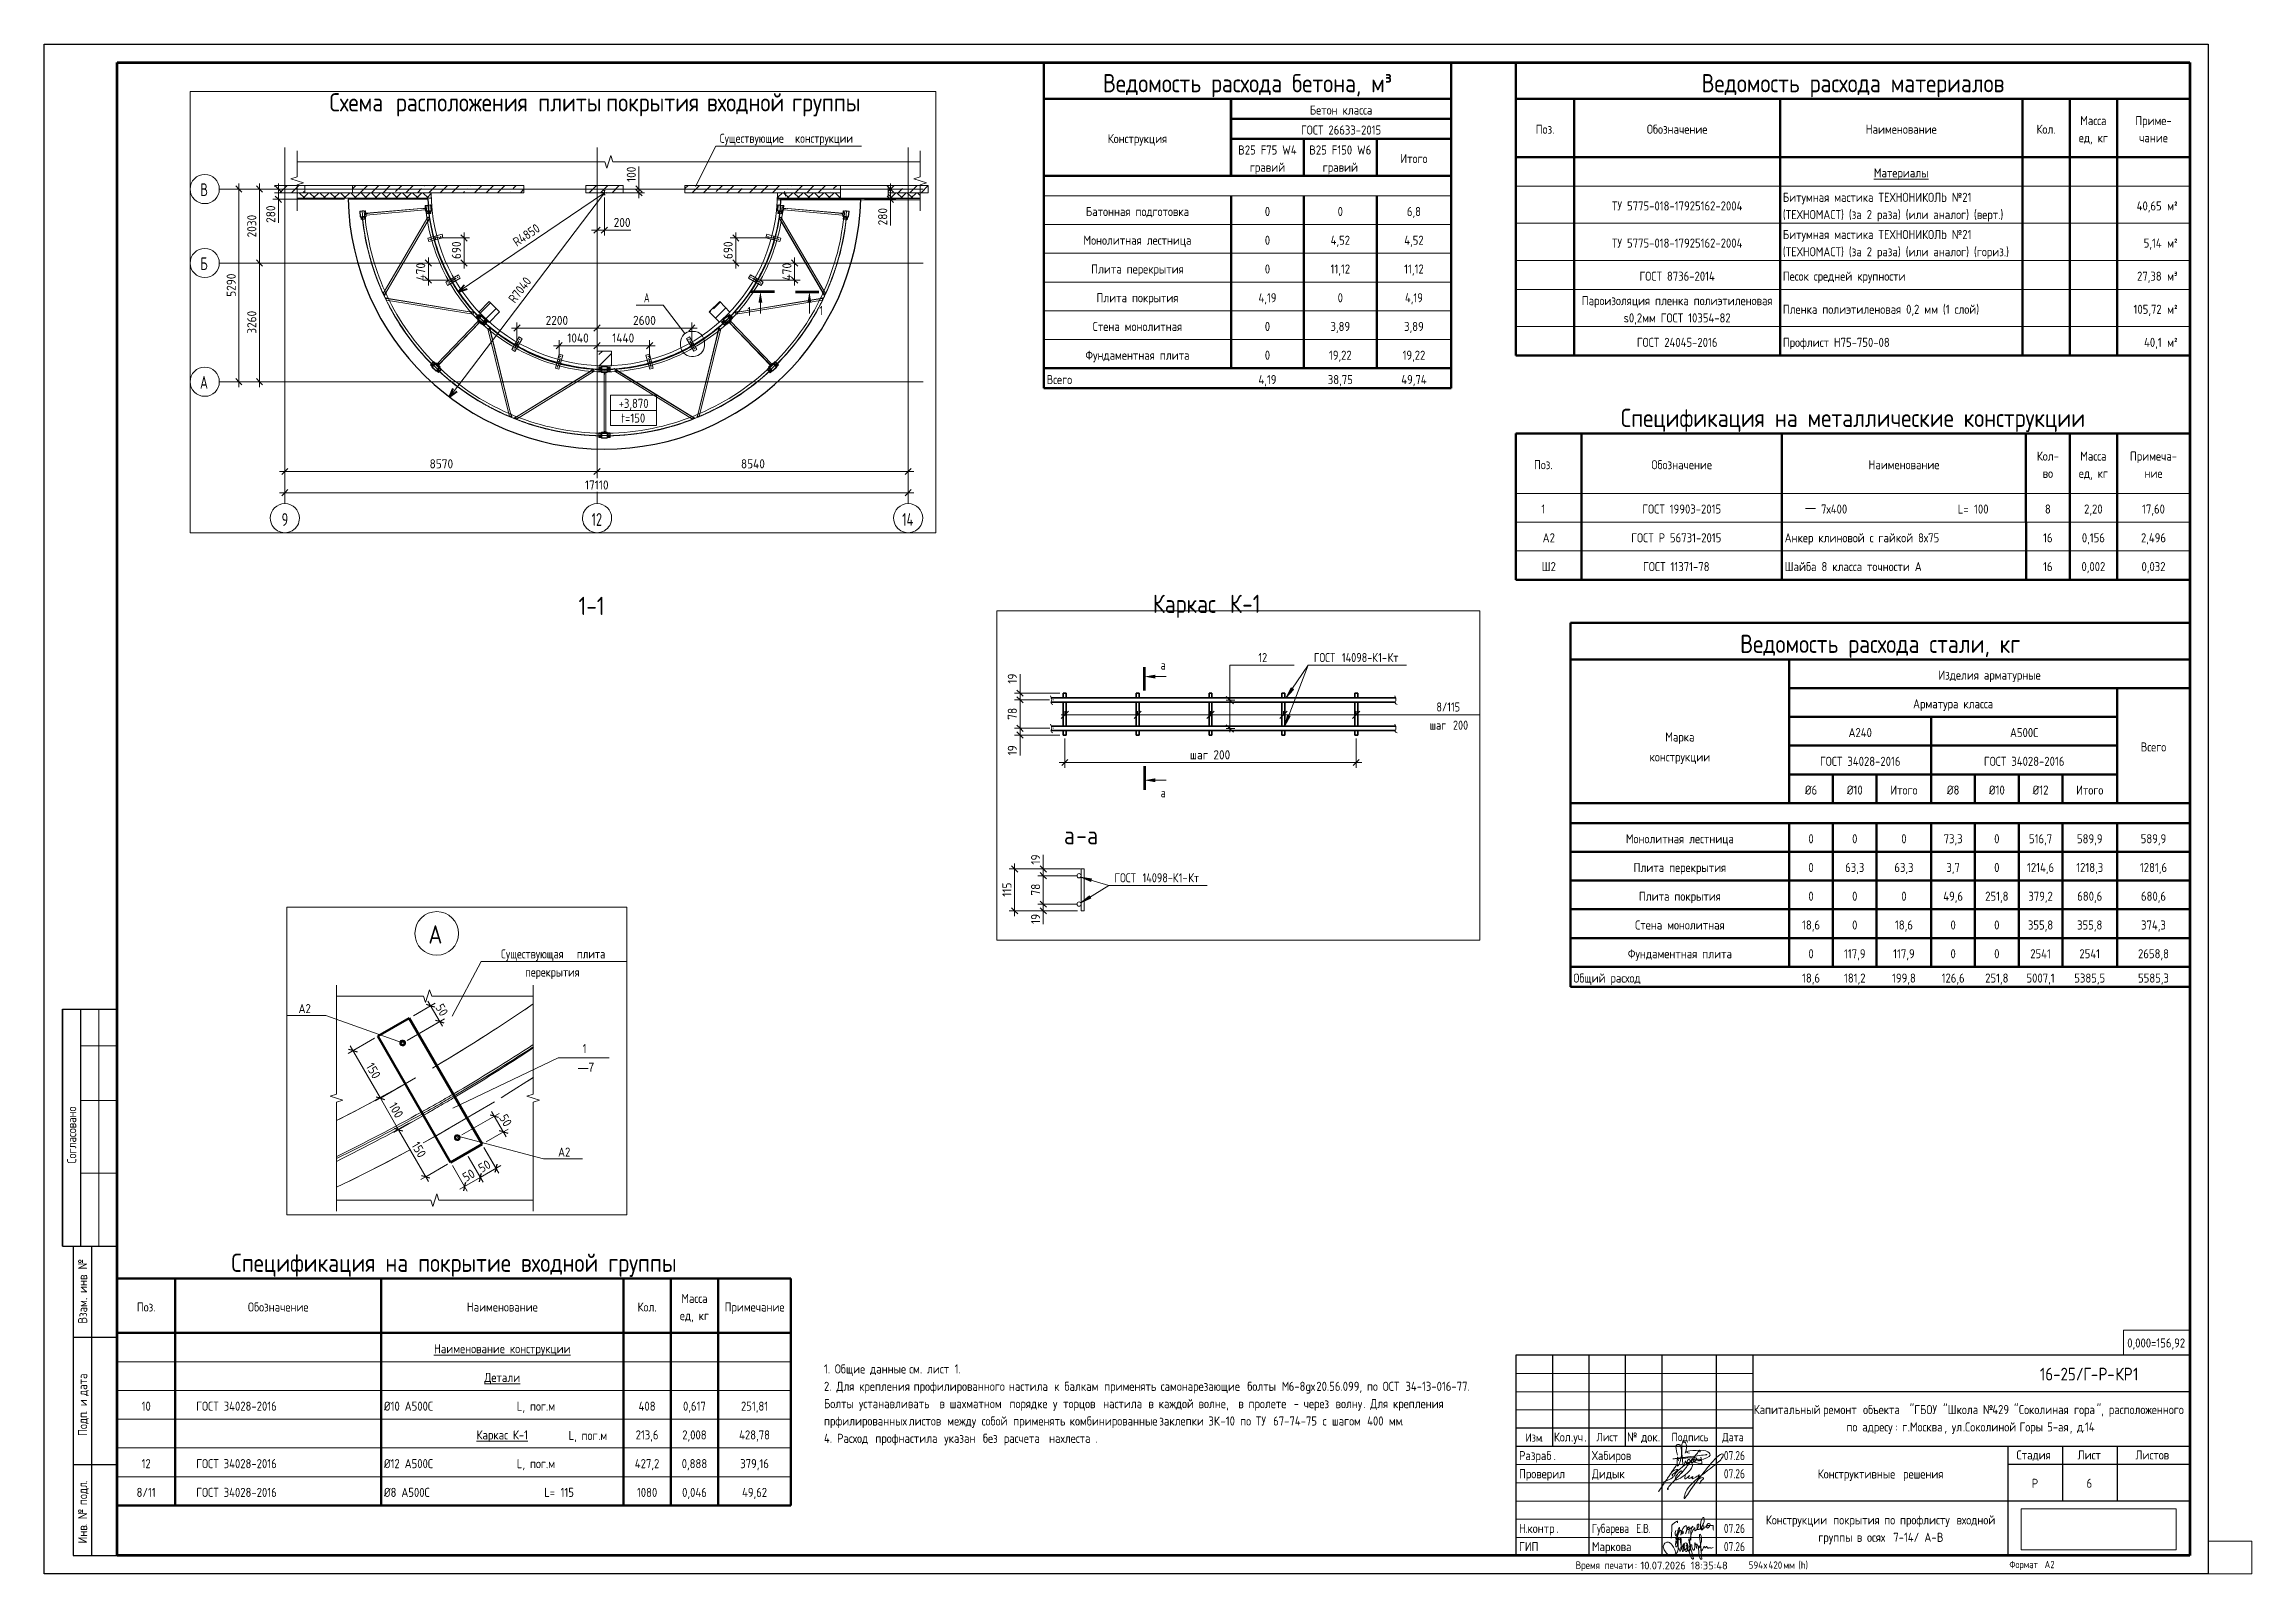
# Paper-space layout 'Layout1' of a CAD drawing. Header units: millimetres. Extents: x -594 to 12, y 0 to 420.
# The model-space entities are those that its viewports show. They can reach past a viewport. Long polylines and large blocks are cut down to what shows.
import ezdxf

# ---------------------------------------------------------------- set-up
doc = ezdxf.new("R2010")
doc.units = ezdxf.units.MM
for name, pattern in [('01 Штриховая _2 мм_', [3, 2, -1]), ('01 Штриховая _4 мм_', [6, 3.5, -2.5]), ('02 Штрихпунктирная _20 мм_', [25, 20, -2.5, 0, -2.5])]:
    doc.linetypes.add(name, pattern=pattern)
doc.layers.add('_NPLT_SIGN', color=5, linetype='Continuous', lineweight=9, plot=False)
doc.layers.add('NPLT_SIGN', color=5, linetype='Continuous', lineweight=9, plot=False)
for name, color, linetype, lineweight in [('AA_Dim', 7, 'Continuous', 9), ('AA_Dim-10', 7, 'Continuous', 9), ('AA_Dim-100', 7, 'Continuous', 9), ('AA_Linii', 7, 'Continuous', 9), ('AA_Oformlenie', 7, 'Continuous', 9), ('AA_Vinoska', 7, 'Continuous', 9), ('AF_Balki', 7, 'Continuous', 20), ('Gen_Fragment', 7, 'Continuous', 9), ('Gen_Stamp', 7, 'Continuous', 9), ('Gen_Table', 7, 'Continuous', 9), ('Gen_Text', 7, 'Continuous', 9), ('KR_Colonna_KG', 7, 'Continuous', 18), ('KR_Detal', 7, 'Continuous', 18), ('KR_Fundament', 7, 'Continuous', 20), ('Оси', 7, 'Continuous', 9)]:
    doc.layers.add(name, color=color, linetype=linetype, lineweight=lineweight)
doc.layers.add('AA_NPLT_Vports', color=254, linetype='Continuous', plot=False)
doc.styles.add('GOST Common_1', font='GOST_Common.ttf', dxfattribs={"width": 0.85, "height": 250})
doc.styles.add('GOST Common_2', font='GOST_Common.ttf', dxfattribs={"width": 0.85, "height": 25})
doc.styles.add('ISOCPEUR_10', font='isocpeur.TTF', dxfattribs={"width": 0.85, "height": 50})
doc.styles.add('ISOCPEUR_11', font='isocpeur.TTF', dxfattribs={"width": 0.85, "height": 2.5})
doc.styles.add('ISOCPEUR_12', font='isocpeur.TTF', dxfattribs={"width": 0.85, "height": 2.3})
doc.styles.add('ISOCPEUR_13', font='isocpeur.TTF', dxfattribs={"width": 0.85, "height": 2})
doc.styles.add('ISOCPEUR_14', font='isocpeur.TTF', dxfattribs={"width": 0.85, "height": 2.1})
doc.styles.add('ISOCPEUR_15', font='isocpeur.TTF', dxfattribs={"width": 0.9, "height": 2})
doc.styles.add('ISOCPEUR_16', font='isocpeur.TTF', dxfattribs={"height": 2.1})
doc.styles.add('ISOCPEUR_17', font='isocpeur.TTF', dxfattribs={"width": 0.85, "height": 3.5})
doc.styles.add('ISOCPEUR_18', font='isocpeur.TTF', dxfattribs={"width": 0.75, "height": 2.5})
doc.styles.add('ISOCPEUR_19', font='isocpeur.TTF', dxfattribs={"width": 0.85, "height": 5})
doc.styles.add('ISOCPEUR_3', font='isocpeur.TTF', dxfattribs={"width": 0.7, "height": 350})
doc.styles.add('ISOCPEUR_4', font='isocpeur.TTF', dxfattribs={"width": 0.9, "height": 250})
doc.styles.add('ISOCPEUR_5', font='isocpeur.TTF', dxfattribs={"width": 0.85, "height": 250})
doc.styles.add('ISOCPEUR_6', font='isocpeur.TTF', dxfattribs={"width": 0.8, "height": 2.5})
doc.styles.add('ISOCPEUR_7', font='isocpeur.TTF', dxfattribs={"width": 0.7, "height": 250})
doc.styles.add('ISOCPEUR_8', font='isocpeur.TTF', dxfattribs={"width": 0.9, "height": 25})
doc.styles.add('ISOCPEUR_9', font='isocpeur.TTF', dxfattribs={"width": 0.85, "height": 25})
doc.styles.add('Mipgost', font='mipgost.ttf', dxfattribs={"width": 0.85, "height": 25})
doc.styles.add('Mipgost_1', font='mipgost.ttf', dxfattribs={"width": 0.85, "height": 2.5})
doc.dimstyles.new('05_Округл_1мм__прозр_', dxfattribs={"dimscale": 304.8, "dimtxt": 25.068874, "dimasz": 0.055774, "dimexe": 0.049213, "dimexo": 0.032808, "dimgap": 0.003281, "dimtad": 1, "dimdec": 0, "dimdsep": 46, "dimtxsty": 'ISOCPEUR_8', "dimblk1": 'OBLIQUE', "dimblk2": 'OBLIQUE', "dimsah": 1, "dimcen": 0.09, "dimdle": 0.049213, "dimazin": 0, "dimtfac": 1, "dimtdec": 4, "dimtix": 1, "dimtmove": 1, "dimatfit": 3, "dimfxl": 1, "dimtvp": 1, "dimtolj": 1, "dimtzin": 0, "dimlwd": 18, "dimlwe": 18, "dimarcsym": 2})
doc.dimstyles.new('05_Округл_1мм__прозр__1', dxfattribs={"dimscale": 304.8, "dimtxt": 25.068874, "dimasz": 0.055774, "dimexe": 0.049213, "dimexo": 0.032808, "dimgap": 0.003281, "dimtad": 1, "dimdec": 0, "dimdsep": 46, "dimtxsty": 'ISOCPEUR_8', "dimblk1": 'OBLIQUE', "dimblk2": 'OBLIQUE', "dimsah": 1, "dimcen": 0.09, "dimdle": 0.049213, "dimazin": 0, "dimtfac": 1, "dimtdec": 4, "dimtix": 1, "dimtmove": 0, "dimatfit": 3, "dimfxl": 1, "dimtvp": 1, "dimtolj": 1, "dimtzin": 0, "dimlwd": 18, "dimlwe": 18, "dimarcsym": 2})
doc.dimstyles.new('05_Округл_5мм__непрозр__1', dxfattribs={"dimscale": 304.8, "dimtxt": 250.688742, "dimasz": 0.557743, "dimexe": 0.492126, "dimexo": 0.328084, "dimgap": 0.032808, "dimtad": 1, "dimdec": 0, "dimrnd": 5, "dimdsep": 46, "dimtxsty": 'ISOCPEUR_4', "dimblk1": 'OBLIQUE', "dimblk2": 'OBLIQUE', "dimsah": 1, "dimcen": 0.09, "dimdle": 0.492126, "dimazin": 0, "dimtfac": 1, "dimtdec": 4, "dimtix": 1, "dimtmove": 0, "dimatfit": 3, "dimfxl": 1, "dimtvp": 1, "dimtfill": 1, "dimtolj": 1, "dimtzin": 0, "dimlwd": 18, "dimlwe": 18, "dimarcsym": 2})
doc.dimstyles.new('05_Округл_5мм__непрозр__2', dxfattribs={"dimscale": 304.8, "dimtxt": 25.068874, "dimasz": 0.055774, "dimexe": 0.049213, "dimexo": 0.032808, "dimgap": 0.003281, "dimtad": 1, "dimdec": 0, "dimrnd": 5, "dimdsep": 46, "dimtxsty": 'ISOCPEUR_8', "dimblk1": 'OBLIQUE', "dimblk2": 'OBLIQUE', "dimsah": 1, "dimcen": 0.09, "dimdle": 0.049213, "dimazin": 0, "dimtfac": 1, "dimtdec": 4, "dimtix": 1, "dimtmove": 0, "dimatfit": 3, "dimfxl": 1, "dimtvp": 1, "dimtfill": 1, "dimtolj": 1, "dimtzin": 0, "dimlwd": 18, "dimlwe": 18, "dimarcsym": 2})
doc.dimstyles.new('05_Округл_5мм__прозр_', dxfattribs={"dimscale": 304.8, "dimtxt": 250.688742, "dimasz": 0.557743, "dimexe": 0.492126, "dimexo": 0.328084, "dimgap": 0.032808, "dimtad": 1, "dimdec": 0, "dimrnd": 5, "dimdsep": 46, "dimtxsty": 'ISOCPEUR_4', "dimblk1": 'OBLIQUE', "dimblk2": 'OBLIQUE', "dimsah": 1, "dimcen": 0.09, "dimdle": 0.492126, "dimazin": 0, "dimtfac": 1, "dimtdec": 4, "dimtix": 1, "dimtmove": 0, "dimatfit": 3, "dimfxl": 1, "dimtvp": 1, "dimtolj": 1, "dimtzin": 0, "dimlwd": 18, "dimlwe": 18, "dimarcsym": 2})
doc.dimstyles.new('05_Округл_5мм__прозр__1', dxfattribs={"dimscale": 304.8, "dimtxt": 250.688742, "dimasz": 0.557743, "dimexe": 0.492126, "dimexo": 0.328084, "dimgap": 0.032808, "dimtad": 1, "dimdec": 0, "dimrnd": 5, "dimdsep": 46, "dimtxsty": 'ISOCPEUR_4', "dimblk1": 'OBLIQUE', "dimblk2": 'OBLIQUE', "dimsah": 1, "dimcen": 0.09, "dimdle": 0.492126, "dimazin": 0, "dimtfac": 1, "dimtdec": 4, "dimtix": 1, "dimtmove": 1, "dimatfit": 3, "dimfxl": 1, "dimtvp": 1, "dimtolj": 1, "dimtzin": 0, "dimlwd": 18, "dimlwe": 18, "dimarcsym": 2})
doc.dimstyles.new('05_Округл_5мм__прозр__2', dxfattribs={"dimscale": 304.8, "dimtxt": 25.068874, "dimasz": 0.055774, "dimexe": 0.049213, "dimexo": 0.032808, "dimgap": 0.003281, "dimtad": 1, "dimdec": 0, "dimrnd": 5, "dimdsep": 46, "dimtxsty": 'ISOCPEUR_8', "dimblk1": 'OBLIQUE', "dimblk2": 'OBLIQUE', "dimsah": 1, "dimcen": 0.09, "dimdle": 0.049213, "dimazin": 0, "dimtfac": 1, "dimtdec": 4, "dimtix": 1, "dimtmove": 0, "dimatfit": 3, "dimfxl": 1, "dimtvp": 1, "dimtolj": 1, "dimtzin": 0, "dimlwd": 18, "dimlwe": 18, "dimarcsym": 2})
doc.dimstyles.new('10_Раскладка_арматуры_с_засечками', dxfattribs={"dimscale": 304.8, "dimtxt": 0.18, "dimasz": 0.065617, "dimexe": 0.032808, "dimexo": 0, "dimgap": 0, "dimtad": 1, "dimdec": 3, "dimrnd": 0.001, "dimdsep": 46, "dimtxsty": 'ISOCPEUR_8', "dimblk1": 'OBLIQUE', "dimblk2": 'OBLIQUE', "dimsah": 1, "dimcen": 0.09, "dimdle": 0.032808, "dimazin": 0, "dimtfac": 1, "dimtdec": 4, "dimtix": 1, "dimtmove": 0, "dimatfit": 3, "dimfxl": 1, "dimtvp": 1, "dimtolj": 1, "dimtzin": 0, "dimlwd": 18, "dimlwe": 18, "dimarcsym": 2})
doc.dimstyles.new('10_Раскладка_арматуры_с_засечками_1', dxfattribs={"dimscale": 304.8, "dimtxt": 0.18, "dimasz": 0.065617, "dimexe": 0.032808, "dimexo": 0, "dimgap": 0, "dimtad": 1, "dimdec": 3, "dimrnd": 0.001, "dimdsep": 46, "dimtxsty": 'GOST Common_2', "dimblk1": 'OBLIQUE', "dimblk2": 'OBLIQUE', "dimsah": 1, "dimcen": 0.09, "dimdle": 0.032808, "dimazin": 0, "dimtfac": 1, "dimtdec": 4, "dimtix": 1, "dimtmove": 0, "dimatfit": 3, "dimfxl": 1, "dimtvp": 1, "dimtolj": 1, "dimtzin": 0, "dimlwd": 18, "dimlwe": 18, "dimarcsym": 2})
doc.dimstyles.new('Стрелка__округл_5_мм_', dxfattribs={"dimscale": 304.8, "dimtxt": 250.688742, "dimasz": 0.82021, "dimexe": 0.787402, "dimexo": 0, "dimgap": 0.131234, "dimtad": 1, "dimjust": 3, "dimdec": 0, "dimrnd": 5, "dimdsep": 46, "dimtxsty": 'ISOCPEUR_5', "dimblk1": 'OPEN30', "dimblk2": 'OPEN30', "dimsah": 1, "dimcen": 0.09, "dimazin": 0, "dimtfac": 1, "dimtdec": 4, "dimtix": 1, "dimtmove": 0, "dimatfit": 2, "dimfxl": 1, "dimtvp": 1, "dimtolj": 1, "dimtzin": 0, "dimarcsym": 2})
picture_1 = doc.add_image_def('image1.jpg', size_in_pixel=(1429, 378))
pattern_1 = [(45, (18433.74, 0), (-141.42136, 141.42136), []), (135, (18433.74, 0), (-141.42136, -141.42136), [])]
pattern_2 = [(45, (18433.74, 0), (-314.309, 314.309), []), (45, (18748.05, 0), (-314.309, 314.309), [555.625, -111.125, 3.353, -107.772])]

psp = doc.layouts.get("Layout1")

# ---------------------------------------------------------------- texts
at = {"layer": 'AA_Vinoska', "char_height": 2.5, "attachment_point": 1}
for s, insert, width, style in [('Разраб', (-189.15, 33.73), 11.5162, 'ISOCPEUR_11'), ('\\fISOCPEUR|b0|i0|c204|p34|;\\W.85;.', (-179.65, 33.73), 0.7496, 'ISOCPEUR_11'), ('Хабиров', (-169.15, 33.73), 13.5605, 'ISOCPEUR_11'), ('07.26', (-132.93, 33.73), 7.1551, 'ISOCPEUR_18'), ('Проверил', (-189.15, 28.73), 14.9234, 'ISOCPEUR_11'), ('Дидык', (-169.15, 28.73), 9.8808, 'ISOCPEUR_11'), ('07.26', (-132.93, 28.73), 7.1551, 'ISOCPEUR_18'), ('\\fISOCPEUR|b0|i0|c204|p34|;\\W.85;Н', (-189.15, 13.73), 2.0443, 'ISOCPEUR_11'), ('контр', (-186.85, 13.73), 9.6764, 'ISOCPEUR_11'), ('Губарева', (-169.15, 13.73), 13.3481, 'ISOCPEUR_18'), ('\\fISOCPEUR|b0|i0|c204|p34|;\\W.75; ', (-158.14, 13.73), 1.3829, 'ISOCPEUR_18'), ('\\fISOCPEUR|b0|i0|c204|p34|;\\W.75;Е', (-157, 13.73), 1.6234, 'ISOCPEUR_18'), ('\\fISOCPEUR|b0|i0|c204|p34|;\\W.75;В', (-155.11, 13.73), 1.8038, 'ISOCPEUR_18'), ('07.26', (-132.93, 13.73), 7.1551, 'ISOCPEUR_18'), ('ГИП', (-189.15, 8.73), 5.9285, 'ISOCPEUR_11'), ('\\fISOCPEUR|b0|i0|c204|p34|;\\W.85;.', (-187.47, 13.73), 0.7496, 'ISOCPEUR_11'), ('\\fISOCPEUR|b0|i0|c204|p34|;\\W.85;.', (-178.86, 13.73), 0.7496, 'ISOCPEUR_11'), ('Маркова', (-169.15, 8.73), 13.765, 'ISOCPEUR_11'), ('\\fISOCPEUR|b0|i0|c204|p34|;\\W.75;.', (-155.66, 13.73), 0.6614, 'ISOCPEUR_18'), ('\\fISOCPEUR|b0|i0|c204|p34|;\\W.75;.', (-153.62, 13.73), 0.6614, 'ISOCPEUR_18'), ('07.26', (-132.93, 8.73), 7.1551, 'ISOCPEUR_18')]:
    psp.add_mtext(s, dxfattribs=dict(at, insert=insert, width=width, style=style))
at = {"layer": 'Gen_Stamp', "attachment_point": 1}
for s, insert, char_height, width, style in [('0,000=156,92', (-22.2, 64.64), 2.5, 19.6253, 'ISOCPEUR_11'), ('16-25/', (-46.18, 56.59), 3.5, 14.4464, 'ISOCPEUR_17'), ('\\fISOCPEUR|b0|i0|c204|p34|;\\W.85;Г', (-34.26, 56.59), 3.5, 2.5213, 'ISOCPEUR_17'), ('\\fISOCPEUR|b0|i0|c204|p34|;\\W.85;-', (-32.18, 56.59), 3.5, 2.5213, 'ISOCPEUR_17'), ('\\fISOCPEUR|b0|i0|c204|p34|;\\W.85;Р', (-30.1, 56.59), 3.5, 2.9302, 'ISOCPEUR_17'), ('\\fISOCPEUR|b0|i0|c204|p34|;\\W.85;-', (-27.68, 56.59), 3.5, 2.5213, 'ISOCPEUR_17'), ('КР', (-25.45, 56.59), 3.5, 5.8603, 'ISOCPEUR_17'), ('\\fISOCPEUR|b0|i0|c204|p34|;\\W.85;1', (-20.62, 56.59), 3.5, 1.8399, 'ISOCPEUR_17'), ('Капитальный', (-124.75, 46.35), 2.5, 21.5333, 'ISOCPEUR_11'), ('\\fISOCPEUR|b0|i0|c204|p34|;\\W.85; ', (-106.98, 46.35), 2.5, 1.5673, 'ISOCPEUR_11'), ('ремонт', (-105.69, 46.35), 2.5, 11.7207, 'ISOCPEUR_11'), ('\\fISOCPEUR|b0|i0|c204|p34|;\\W.85; ', (-96.02, 46.35), 2.5, 1.5673, 'ISOCPEUR_11'), ('объекта', (-94.72, 46.35), 2.5, 13.9013, 'ISOCPEUR_11'), (' "', (-83.25, 46.35), 2.5, 3.1346, 'ISOCPEUR_11'), ('ГБОУ', (-80.67, 46.35), 2.5, 7.9728, 'ISOCPEUR_11'), (' "', (-74.09, 46.35), 2.5, 3.1346, 'ISOCPEUR_11'), ('Школа', (-71.5, 46.35), 2.5, 10.1534, 'ISOCPEUR_11'), ('\\fISOCPEUR|b0|i0|c204|p34|;\\W.85; ', (-63.12, 46.35), 2.5, 1.5673, 'ISOCPEUR_11'), ('\\fISOCPEUR|b0|i0|c204|p34|;\\W.85;№', (-61.83, 46.35), 2.5, 3.1346, 'ISOCPEUR_11'), ('429 "', (-59.25, 46.35), 2.5, 8.8586, 'ISOCPEUR_11'), ('Соколиная', (-51.94, 46.35), 2.5, 16.7633, 'ISOCPEUR_11'), ('\\fISOCPEUR|b0|i0|c204|p34|;\\W.85; ', (-38.1, 46.35), 2.5, 1.5673, 'ISOCPEUR_11'), ('гора', (-36.81, 46.35), 2.5, 7.5639, 'ISOCPEUR_11'), ('", ', (-30.57, 46.35), 2.5, 4.0205, 'ISOCPEUR_11'), ('расположенного', (-27.25, 46.35), 2.5, 26.1671, 'ISOCPEUR_11'), ('по', (-99.28, 41.59), 2.5, 3.6797, 'ISOCPEUR_11'), ('\\fISOCPEUR|b0|i0|c204|p34|;\\W.85; ', (-96.24, 41.59), 2.5, 1.5673, 'ISOCPEUR_11'), ('адресу', (-94.95, 41.59), 2.5, 10.9711, 'ISOCPEUR_11'), (': ', (-85.9, 41.59), 2.5, 2.3169, 'ISOCPEUR_11'), ('\\fISOCPEUR|b0|i0|c204|p34|;\\W.85;г', (-83.98, 41.59), 2.5, 1.8399, 'ISOCPEUR_11'), ('\\fISOCPEUR|b0|i0|c204|p34|;\\W.85;.', (-82.47, 41.59), 2.5, 0.7496, 'ISOCPEUR_11'), ('Москва', (-81.85, 41.59), 2.5, 11.4481, 'ISOCPEUR_11'), (', ', (-72.4, 41.59), 2.5, 2.4532, 'ISOCPEUR_11'), ('ул', (-70.38, 41.59), 2.5, 3.6797, 'ISOCPEUR_11'), ('\\fISOCPEUR|b0|i0|c204|p34|;\\W.85;.', (-67.34, 41.59), 2.5, 0.7496, 'ISOCPEUR_11'), ('Соколиной', (-66.72, 41.59), 2.5, 16.5589, 'ISOCPEUR_11'), ('\\fISOCPEUR|b0|i0|c204|p34|;\\W.85; ', (-53.06, 41.59), 2.5, 1.5673, 'ISOCPEUR_11'), ('Горы', (-51.77, 41.59), 2.5, 7.5639, 'ISOCPEUR_11'), (' 5-', (-45.53, 41.59), 2.5, 5.247, 'ISOCPEUR_11'), ('ая', (-41.2, 41.59), 2.5, 3.8842, 'ISOCPEUR_11'), (', ', (-37.99, 41.59), 2.5, 2.4532, 'ISOCPEUR_11'), ('\\fISOCPEUR|b0|i0|c204|p34|;\\W.85;д', (-35.97, 41.59), 2.5, 1.8399, 'ISOCPEUR_11'), ('.14', (-34.45, 41.59), 2.5, 4.0886, 'ISOCPEUR_11'), ('Конструктивные', (-107.15, 28.68), 2.5, 26.8485, 'ISOCPEUR_11'), ('\\fISOCPEUR|b0|i0|c204|p34|;\\W.85; ', (-85, 28.68), 2.5, 1.5673, 'ISOCPEUR_11'), ('решения', (-83.71, 28.68), 2.5, 13.3561, 'ISOCPEUR_11'), ('\\fISOCPEUR|b0|i0|c204|p34|;\\W.85;6', (-33.39, 26.12), 2.5, 1.8399, 'ISOCPEUR_11'), ('Конструкции', (-121.4, 16.06), 2.5, 20.8519, 'ISOCPEUR_11'), ('\\fISOCPEUR|b0|i0|c204|p34|;\\W.85; ', (-104.2, 16.06), 2.5, 1.5673, 'ISOCPEUR_11'), ('покрытия', (-102.91, 16.06), 2.5, 15.4004, 'ISOCPEUR_11'), ('\\fISOCPEUR|b0|i0|c204|p34|;\\W.85; ', (-90.2, 16.06), 2.5, 1.5673, 'ISOCPEUR_11'), ('по', (-88.91, 16.06), 2.5, 3.6797, 'ISOCPEUR_11'), ('\\fISOCPEUR|b0|i0|c204|p34|;\\W.85; ', (-85.87, 16.06), 2.5, 1.5673, 'ISOCPEUR_11'), ('профлисту', (-84.58, 16.06), 2.5, 17.2403, 'ISOCPEUR_11'), ('\\fISOCPEUR|b0|i0|c204|p34|;\\W.85; ', (-70.35, 16.06), 2.5, 1.5673, 'ISOCPEUR_11'), ('входной', (-69.06, 16.06), 2.5, 12.8791, 'ISOCPEUR_11'), ('группы', (-107.01, 11.29), 2.5, 11.2437, 'ISOCPEUR_11'), ('\\fISOCPEUR|b0|i0|c204|p34|;\\W.85; ', (-97.73, 11.29), 2.5, 1.5673, 'ISOCPEUR_11'), ('\\fISOCPEUR|b0|i0|c204|p34|;\\W.85;в', (-96.44, 11.29), 2.5, 1.8399, 'ISOCPEUR_11'), ('\\fISOCPEUR|b0|i0|c204|p34|;\\W.85; ', (-94.92, 11.29), 2.5, 1.5673, 'ISOCPEUR_11'), ('осях', (-93.63, 11.29), 2.5, 7.0869, 'ISOCPEUR_11'), (' 7-14/ ', (-87.78, 11.29), 2.5, 11.9932, 'ISOCPEUR_11'), ('\\fISOCPEUR|b0|i0|c204|p34|;\\W.85;А', (-77.89, 11.29), 2.5, 2.3169, 'ISOCPEUR_11'), ('\\fISOCPEUR|b0|i0|c204|p34|;\\W.85;-', (-75.98, 11.29), 2.5, 1.8399, 'ISOCPEUR_11'), ('\\fISOCPEUR|b0|i0|c204|p34|;\\W.85;В', (-74.46, 11.29), 2.5, 2.0443, 'ISOCPEUR_11')]:
    psp.add_mtext(s, dxfattribs=dict(at, insert=insert, char_height=char_height, width=width, style=style))
at = {"layer": 'Gen_Stamp', "insert": (-155.83, 3.34), "char_height": 2.1, "width": 28.1743, "attachment_point": 1, "line_spacing_factor": 1.135194, "style": 'ISOCPEUR_16'}
psp.add_mtext('10.07.2026 18:35:48', dxfattribs=at)
at = {"layer": 'Gen_Table'}
for s, insert, char_height, width, attachment_point, line_spacing_factor, style in [('Ведомость расхода бетона, м\\fISOCPEUR|b0|i0|c238|p34|;\\W.85;³', (-263.67, 411.78), 5, 97.2753, 2, 1.135194, 'ISOCPEUR_19'), ('Ведомость расхода материалов', (-97.5, 411.78), 5, 100.8246, 2, 1.135194, 'ISOCPEUR_19'), ('Бетон класса', (-238, 403.15), 2.5, 21.3277, 2, 1.135194, 'ISOCPEUR_11'), ('Масса\\Pед, кг', (-31.5, 400.26), 2.5, 9.3252, 2, 1.135194, 'ISOCPEUR_11'), ('Приме-\\Pчание', (-15, 400.26), 2.5, 10.9496, 2, 1.135194, 'ISOCPEUR_11'), ('Конструкция', (-293.89, 395.31), 2.5, 19.8838, 2, 1.135194, 'ISOCPEUR_11'), ('ГОСТ 26633-2015', (-238, 397.67), 2.5, 25.87, 2, 1.135194, 'ISOCPEUR_11'), ('Поз.', (-182, 397.89), 2.5, 6.0764, 2, 1.135194, 'ISOCPEUR_11'), ('Обозначение', (-145.75, 397.89), 2.5, 19.5228, 2, 1.135194, 'ISOCPEUR_11'), ('Наименование', (-84.25, 397.89), 2.5, 21.8993, 2, 1.135194, 'ISOCPEUR_11'), ('Кол.', (-44.5, 397.89), 2.5, 6.2269, 2, 1.135194, 'ISOCPEUR_11'), ('B25 F75 W4\\Pгравий', (-258.21, 392.19), 2.5, 18.3497, 2, 1.135194, 'ISOCPEUR_11'), ('B25 F150 W6\\Pгравий', (-238.21, 392.19), 2.5, 19.3424, 2, 1.135194, 'ISOCPEUR_11'), ('Итого', (-218, 389.83), 2.5, 9.4456, 2, 1.135194, 'ISOCPEUR_11'), ('\\LМатериалы', (-84.25, 385.91), 2.5, 17.3871, 2, 1.135194, 'ISOCPEUR_11'), ('ТУ 5775-018-17925162-2004', (-145.75, 376.83), 2.5, 42.5351, 2, 1.135194, 'ISOCPEUR_11'), ('Битумная мастика ТЕХНОНИКОЛЬ №21\\P(ТЕХНОМАСТ) (за 2 раза) (или аналог) (верт.)', (-116.75, 379.19), 2.5, 71.9247, 1, 1.135194, 'ISOCPEUR_11'), ('40,65', (-12.75, 376.83), 2.5, 8.0919, 3, 1.135194, 'ISOCPEUR_11'), ('м\\fISOCPEUR|b0|i0|c238|p34|;\\W.85;²', (-11.25, 376.83), 2.5, 3.4594, 1, 1.135194, 'ISOCPEUR_11'), ('Батонная подготовка', (-293.89, 375.3), 2.5, 34.8042, 2, 1.135194, 'ISOCPEUR_11'), ('\\fISOCPEUR|b0|i0|c204|p34|;\\W.85;0', (-258.21, 375.3), 2.5, 1.7447, 2, 1.135194, 'ISOCPEUR_11'), ('\\fISOCPEUR|b0|i0|c204|p34|;\\W.85;0', (-238.21, 375.3), 2.5, 1.7447, 2, 1.135194, 'ISOCPEUR_11'), ('6,8', (-218, 375.3), 2.5, 4.3618, 2, 1.135194, 'ISOCPEUR_11'), ('Монолитная лестница', (-293.89, 367.41), 2.5, 34.7741, 2, 1.135194, 'ISOCPEUR_11'), ('\\fISOCPEUR|b0|i0|c204|p34|;\\W.85;0', (-258.21, 367.41), 2.5, 1.7447, 2, 1.135194, 'ISOCPEUR_11'), ('4,52', (-238.21, 367.41), 2.5, 6.3472, 2, 1.135194, 'ISOCPEUR_11'), ('4,52', (-218, 367.41), 2.5, 6.3472, 2, 1.135194, 'ISOCPEUR_11'), ('ТУ 5775-018-17925162-2004', (-145.75, 366.62), 2.5, 42.5351, 2, 1.135194, 'ISOCPEUR_11'), ('Битумная мастика ТЕХНОНИКОЛЬ №21\\P(ТЕХНОМАСТ) (за 2 раза) (или аналог) (гориз.)', (-116.75, 368.98), 2.5, 73.0377, 1, 1.135194, 'ISOCPEUR_11'), ('5,14', (-12.75, 366.62), 2.5, 5.8358, 3, 1.135194, 'ISOCPEUR_11'), ('м\\fISOCPEUR|b0|i0|c238|p34|;\\W.85;²', (-11.25, 366.62), 2.5, 3.4594, 1, 1.135194, 'ISOCPEUR_11'), ('Плита перекрытия', (-293.89, 359.51), 2.5, 29.3294, 2, 1.135194, 'ISOCPEUR_11'), ('\\fISOCPEUR|b0|i0|c204|p34|;\\W.85;0', (-258.21, 359.51), 2.5, 1.7447, 2, 1.135194, 'ISOCPEUR_11'), ('11,12', (-238.21, 359.51), 2.5, 6.3171, 2, 1.135194, 'ISOCPEUR_11'), ('11,12', (-218, 359.51), 2.5, 6.3171, 2, 1.135194, 'ISOCPEUR_11'), ('ГОСТ 8736-2014', (-145.75, 357.54), 2.5, 24.366, 2, 1.135194, 'ISOCPEUR_11'), ('Песок средней крупности', (-116.75, 357.54), 2.5, 39.4969, 1, 1.135194, 'ISOCPEUR_11'), ('27,38', (-12.75, 357.54), 2.5, 7.8513, 3, 1.135194, 'ISOCPEUR_11'), ('м\\fISOCPEUR|b0|i0|c238|p34|;\\W.85;³', (-11.25, 357.54), 2.5, 3.339, 1, 1.135194, 'ISOCPEUR_11'), ('Плита покрытия', (-293.89, 351.62), 2.5, 25.8399, 2, 1.135194, 'ISOCPEUR_11'), ('4,19', (-258.21, 351.62), 2.5, 5.8358, 2, 1.135194, 'ISOCPEUR_11'), ('\\fISOCPEUR|b0|i0|c204|p34|;\\W.85;0', (-238.21, 351.62), 2.5, 1.7447, 2, 1.135194, 'ISOCPEUR_11'), ('4,19', (-218, 351.62), 2.5, 5.8358, 2, 1.135194, 'ISOCPEUR_11'), ('Пароизоляция пленка полиэтиленовая\\Ps0,2мм ГОСТ 10354-82', (-145.75, 350.82), 2.5, 60.3132, 2, 1.135194, 'ISOCPEUR_11'), ('Пленка полиэтиленовая 0,2 мм (1 слой)', (-116.75, 348.45), 2.5, 61.7271, 1, 1.135194, 'ISOCPEUR_11'), ('105,72', (-12.75, 348.45), 2.5, 9.0846, 3, 1.135194, 'ISOCPEUR_11'), ('м\\fISOCPEUR|b0|i0|c238|p34|;\\W.85;²', (-11.25, 348.45), 2.5, 3.4594, 1, 1.135194, 'ISOCPEUR_11'), ('Стена монолитная', (-293.89, 343.73), 2.5, 29.3294, 2, 1.135194, 'ISOCPEUR_11'), ('\\fISOCPEUR|b0|i0|c204|p34|;\\W.85;0', (-258.21, 343.73), 2.5, 1.7447, 2, 1.135194, 'ISOCPEUR_11'), ('3,89', (-238.21, 343.73), 2.5, 6.1065, 2, 1.135194, 'ISOCPEUR_11'), ('3,89', (-218, 343.73), 2.5, 6.1065, 2, 1.135194, 'ISOCPEUR_11'), ('ГОСТ 24045-2016', (-145.75, 339.37), 2.5, 26.3513, 2, 1.135194, 'ISOCPEUR_11'), ('Профлист H75-750-08', (-116.75, 339.37), 2.5, 34.0522, 1, 1.135194, 'ISOCPEUR_11'), ('40,1', (-12.75, 339.37), 2.5, 5.8358, 3, 1.135194, 'ISOCPEUR_11'), ('м\\fISOCPEUR|b0|i0|c238|p34|;\\W.85;²', (-11.25, 339.37), 2.5, 3.4594, 1, 1.135194, 'ISOCPEUR_11'), ('Фундаментная плита', (-293.89, 335.84), 2.5, 33.7814, 2, 1.135194, 'ISOCPEUR_11'), ('\\fISOCPEUR|b0|i0|c204|p34|;\\W.85;0', (-258.21, 335.84), 2.5, 1.7447, 2, 1.135194, 'ISOCPEUR_11'), ('19,22', (-238.21, 335.84), 2.5, 7.3399, 2, 1.135194, 'ISOCPEUR_11'), ('19,22', (-218, 335.84), 2.5, 7.3399, 2, 1.135194, 'ISOCPEUR_11'), ('Всего', (-318.81, 329.15), 2.5, 8.6935, 1, 1.135194, 'ISOCPEUR_11'), ('4,19', (-258.21, 329.15), 2.5, 5.8358, 2, 1.135194, 'ISOCPEUR_11'), ('38,75', (-238.21, 329.15), 2.5, 7.8513, 2, 1.135194, 'ISOCPEUR_11'), ('49,74', (-218, 329.15), 2.5, 8.3326, 2, 1.135194, 'ISOCPEUR_11'), ('Спецификация на металлические конструкции', (-97.5, 319.89), 5, 146.6048, 2, 1.135194, 'ISOCPEUR_19'), ('Поз.', (-182.5, 305.78), 2.5, 6.0764, 2, 1.135194, 'ISOCPEUR_11'), ('Обозначение', (-144.5, 305.78), 2.5, 19.5228, 2, 1.135194, 'ISOCPEUR_11'), ('Наименование', (-83.5, 305.78), 2.5, 21.8993, 2, 1.135194, 'ISOCPEUR_11'), ('Кол-\\Pво', (-44, 308.14), 2.5, 7.2195, 2, 1.135194, 'ISOCPEUR_11'), ('Масса\\Pед, кг', (-31.5, 308.14), 2.5, 9.3252, 2, 1.135194, 'ISOCPEUR_11'), ('Примеча-\\Pние', (-15, 308.14), 2.5, 14.6797, 2, 1.135194, 'ISOCPEUR_11'), ('\\fISOCPEUR|b0|i0|c204|p34|;\\W.85;1', (-182.5, 293.61), 2.5, 1.2333, 2, 1.135194, 'ISOCPEUR_11'), ('ГОСТ 19903-2015', (-144.5, 293.61), 2.5, 25.3586, 2, 1.135194, 'ISOCPEUR_11'), (' —', (-107.75, 294.11), 2.5, 3.6703, 3, 0.919238, 'Mipgost_1'), ('7х400', (-106.25, 293.61), 2.5, 8.9643, 1, 1.135194, 'ISOCPEUR_11'), ('L=', (-65.75, 293.61), 2.5, 3.4894, 3, 1.135194, 'ISOCPEUR_11'), ('100', (-64.25, 293.61), 2.5, 4.7228, 1, 1.135194, 'ISOCPEUR_11'), ('\\fISOCPEUR|b0|i0|c204|p34|;\\W.85;8', (-44, 293.61), 2.5, 1.7447, 2, 1.135194, 'ISOCPEUR_11'), ('2,20', (-31.5, 293.61), 2.5, 6.1065, 2, 1.135194, 'ISOCPEUR_11'), ('17,60', (-15, 293.61), 2.5, 7.3399, 2, 1.135194, 'ISOCPEUR_11'), ('А2', (-180.99, 285.71), 2.5, 3.9707, 2, 1.135194, 'ISOCPEUR_11'), ('ГОСТ Р 56731-2015', (-145.99, 285.71), 2.5, 28.818, 2, 1.135194, 'ISOCPEUR_11'), ('Анкер клиновой с гайкой 8х75', (-116.25, 285.71), 2.5, 48.2205, 1, 1.135194, 'ISOCPEUR_11'), ('16', (-44, 285.71), 2.5, 2.9781, 2, 1.135194, 'ISOCPEUR_11'), ('0,156', (-31.5, 285.71), 2.5, 7.3399, 2, 1.135194, 'ISOCPEUR_11'), ('2,496', (-15, 285.71), 2.5, 8.0919, 2, 1.135194, 'ISOCPEUR_11'), ('Ш2', (-180.99, 277.8), 2.5, 4.2114, 2, 1.135194, 'ISOCPEUR_11'), ('ГОСТ 11371-78', (-145.99, 277.8), 2.5, 21.3578, 2, 1.135194, 'ISOCPEUR_11'), ('Шайба 8 класса точности А', (-116.25, 277.8), 2.5, 44.8514, 1, 1.135194, 'ISOCPEUR_11'), ('16', (-44, 277.8), 2.5, 2.9781, 2, 1.135194, 'ISOCPEUR_11'), ('0,002', (-31.5, 277.8), 2.5, 7.8513, 2, 1.135194, 'ISOCPEUR_11'), ('0,032', (-15, 277.8), 2.5, 7.8513, 2, 1.135194, 'ISOCPEUR_11'), ('Ведомость расхода стали, кг', (-90, 257.85), 5, 93.5455, 2, 1.135194, 'ISOCPEUR_19'), ('Изделия арматурные', (-60, 248.01), 2.5, 32.6684, 2, 1.135194, 'ISOCPEUR_11'), ('Арматура класса', (-70, 240.12), 2.5, 27.5245, 2, 1.135194, 'ISOCPEUR_11'), ('Марка', (-145, 231.03), 2.5, 9.6862, 2, 1.135194, 'ISOCPEUR_11'), ('А240', (-95.5, 232.23), 2.5, 7.7008, 2, 1.135194, 'ISOCPEUR_11'), ('А500С', (-50.5, 232.23), 2.5, 9.2049, 2, 1.135194, 'ISOCPEUR_11'), ('конструкции', (-145, 225.55), 2.5, 19.6432, 2, 1.135194, 'ISOCPEUR_11'), ('ГОСТ 34028-2016', (-95.5, 224.34), 2.5, 26.1107, 2, 1.135194, 'ISOCPEUR_11'), ('ГОСТ 34028-2016', (-50.5, 224.34), 2.5, 26.1107, 2, 1.135194, 'ISOCPEUR_11'), ('Всего', (-15, 228.29), 2.5, 8.6935, 2, 1.135194, 'ISOCPEUR_11'), ('Ø6', (-109, 216.45), 2.5, 4.2114, 2, 1.135194, 'ISOCPEUR_11'), ('Ø10', (-97, 216.45), 2.5, 5.4447, 2, 1.135194, 'ISOCPEUR_11'), ('Итого', (-83.5, 216.45), 2.5, 9.4456, 2, 1.135194, 'ISOCPEUR_11'), ('Ø8', (-70, 216.45), 2.5, 4.2114, 2, 1.135194, 'ISOCPEUR_11'), ('Ø10', (-58, 216.45), 2.5, 5.4447, 2, 1.135194, 'ISOCPEUR_11'), ('Ø12', (-46, 216.45), 2.5, 5.4447, 2, 1.135194, 'ISOCPEUR_11'), ('Итого', (-32.5, 216.45), 2.5, 9.4456, 2, 1.135194, 'ISOCPEUR_11'), ('Монолитная лестница', (-145, 203.08), 2.5, 34.7741, 2, 1.135194, 'ISOCPEUR_11'), ('\\fISOCPEUR|b0|i0|c204|p34|;\\W.85;0', (-109, 203.08), 2.5, 1.7447, 2, 1.135194, 'ISOCPEUR_11'), ('\\fISOCPEUR|b0|i0|c204|p34|;\\W.85;0', (-97, 203.08), 2.5, 1.7447, 2, 1.135194, 'ISOCPEUR_11'), ('\\fISOCPEUR|b0|i0|c204|p34|;\\W.85;0', (-83.5, 203.08), 2.5, 1.7447, 2, 1.135194, 'ISOCPEUR_11'), ('73,3', (-70, 203.08), 2.5, 6.1065, 2, 1.135194, 'ISOCPEUR_11'), ('\\fISOCPEUR|b0|i0|c204|p34|;\\W.85;0', (-58, 203.08), 2.5, 1.7447, 2, 1.135194, 'ISOCPEUR_11'), ('516,7', (-46, 203.08), 2.5, 7.3399, 2, 1.135194, 'ISOCPEUR_11'), ('589,9', (-32.5, 203.08), 2.5, 7.8513, 2, 1.135194, 'ISOCPEUR_11'), ('589,9', (-15, 203.08), 2.5, 7.8513, 2, 1.135194, 'ISOCPEUR_11'), ('Плита перекрытия', (-145, 195.19), 2.5, 29.3294, 2, 1.135194, 'ISOCPEUR_11'), ('\\fISOCPEUR|b0|i0|c204|p34|;\\W.85;0', (-109, 195.19), 2.5, 1.7447, 2, 1.135194, 'ISOCPEUR_11'), ('63,3', (-97, 195.19), 2.5, 6.1065, 2, 1.135194, 'ISOCPEUR_11'), ('63,3', (-83.5, 195.19), 2.5, 6.1065, 2, 1.135194, 'ISOCPEUR_11'), ('3,7', (-70, 195.19), 2.5, 4.3618, 2, 1.135194, 'ISOCPEUR_11'), ('\\fISOCPEUR|b0|i0|c204|p34|;\\W.85;0', (-58, 195.19), 2.5, 1.7447, 2, 1.135194, 'ISOCPEUR_11'), ('1214,6', (-46, 195.19), 2.5, 8.8139, 2, 1.135194, 'ISOCPEUR_11'), ('1218,3', (-32.5, 195.19), 2.5, 8.5732, 2, 1.135194, 'ISOCPEUR_11'), ('1281,6', (-15, 195.19), 2.5, 8.5732, 2, 1.135194, 'ISOCPEUR_11'), ('Плита покрытия', (-145, 187.3), 2.5, 25.8399, 2, 1.135194, 'ISOCPEUR_11'), ('\\fISOCPEUR|b0|i0|c204|p34|;\\W.85;0', (-109, 187.3), 2.5, 1.7447, 2, 1.135194, 'ISOCPEUR_11'), ('\\fISOCPEUR|b0|i0|c204|p34|;\\W.85;0', (-97, 187.3), 2.5, 1.7447, 2, 1.135194, 'ISOCPEUR_11'), ('\\fISOCPEUR|b0|i0|c204|p34|;\\W.85;0', (-83.5, 187.3), 2.5, 1.7447, 2, 1.135194, 'ISOCPEUR_11'), ('49,6', (-70, 187.3), 2.5, 6.3472, 2, 1.135194, 'ISOCPEUR_11'), ('251,8', (-58, 187.3), 2.5, 7.3399, 2, 1.135194, 'ISOCPEUR_11'), ('379,2', (-46, 187.3), 2.5, 7.8513, 2, 1.135194, 'ISOCPEUR_11'), ('680,6', (-32.5, 187.3), 2.5, 7.8513, 2, 1.135194, 'ISOCPEUR_11'), ('680,6', (-15, 187.3), 2.5, 7.8513, 2, 1.135194, 'ISOCPEUR_11'), ('Стена монолитная', (-145, 179.4), 2.5, 29.3294, 2, 1.135194, 'ISOCPEUR_11'), ('18,6', (-109, 179.4), 2.5, 5.5951, 2, 1.135194, 'ISOCPEUR_11'), ('\\fISOCPEUR|b0|i0|c204|p34|;\\W.85;0', (-97, 179.4), 2.5, 1.7447, 2, 1.135194, 'ISOCPEUR_11'), ('18,6', (-83.5, 179.4), 2.5, 5.5951, 2, 1.135194, 'ISOCPEUR_11'), ('\\fISOCPEUR|b0|i0|c204|p34|;\\W.85;0', (-70, 179.4), 2.5, 1.7447, 2, 1.135194, 'ISOCPEUR_11'), ('\\fISOCPEUR|b0|i0|c204|p34|;\\W.85;0', (-58, 179.4), 2.5, 1.7447, 2, 1.135194, 'ISOCPEUR_11'), ('355,8', (-46, 179.4), 2.5, 7.8513, 2, 1.135194, 'ISOCPEUR_11'), ('355,8', (-32.5, 179.4), 2.5, 7.8513, 2, 1.135194, 'ISOCPEUR_11'), ('374,3', (-15, 179.4), 2.5, 8.0919, 2, 1.135194, 'ISOCPEUR_11'), ('Фундаментная плита', (-145, 171.51), 2.5, 33.7814, 2, 1.135194, 'ISOCPEUR_11'), ('\\fISOCPEUR|b0|i0|c204|p34|;\\W.85;0', (-109, 171.51), 2.5, 1.7447, 2, 1.135194, 'ISOCPEUR_11'), ('117,9', (-97, 171.51), 2.5, 6.8285, 2, 1.135194, 'ISOCPEUR_11'), ('117,9', (-83.5, 171.51), 2.5, 6.8285, 2, 1.135194, 'ISOCPEUR_11'), ('\\fISOCPEUR|b0|i0|c204|p34|;\\W.85;0', (-70, 171.51), 2.5, 1.7447, 2, 1.135194, 'ISOCPEUR_11'), ('\\fISOCPEUR|b0|i0|c204|p34|;\\W.85;0', (-58, 171.51), 2.5, 1.7447, 2, 1.135194, 'ISOCPEUR_11'), ('2541', (-46, 171.51), 2.5, 6.7082, 2, 1.135194, 'ISOCPEUR_11'), ('2541', (-32.5, 171.51), 2.5, 6.7082, 2, 1.135194, 'ISOCPEUR_11'), ('2658,8', (-15, 171.51), 2.5, 9.596, 2, 1.135194, 'ISOCPEUR_11'), ('Общий расход', (-174.25, 164.83), 2.5, 21.5985, 1, 1.135194, 'ISOCPEUR_11'), ('18,6', (-109, 164.83), 2.5, 5.5951, 2, 1.135194, 'ISOCPEUR_11'), ('181,2', (-97, 164.83), 2.5, 6.8285, 2, 1.135194, 'ISOCPEUR_11'), ('199,8', (-83.5, 164.83), 2.5, 7.3399, 2, 1.135194, 'ISOCPEUR_11'), ('126,6', (-70, 164.83), 2.5, 7.3399, 2, 1.135194, 'ISOCPEUR_11'), ('251,8', (-58, 164.83), 2.5, 7.3399, 2, 1.135194, 'ISOCPEUR_11'), ('5007,1', (-46, 164.83), 2.5, 9.0846, 2, 1.135194, 'ISOCPEUR_11'), ('5385,5', (-32.5, 164.83), 2.5, 9.596, 2, 1.135194, 'ISOCPEUR_11'), ('5585,3', (-15, 164.83), 2.5, 9.596, 2, 1.135194, 'ISOCPEUR_11'), ('Спецификация на покрытие входной группы', (-481.5, 87.91), 5, 138.7241, 2, 1.135194, 'ISOCPEUR_19'), ('Поз.', (-566, 74.52), 2.5, 6.0764, 2, 1.135194, 'ISOCPEUR_11'), ('Обозначение', (-529.75, 74.52), 2.5, 19.5228, 2, 1.135194, 'ISOCPEUR_11'), ('Наименование', (-468.25, 74.52), 2.5, 21.8993, 2, 1.135194, 'ISOCPEUR_11'), ('Кол.', (-428.5, 74.52), 2.5, 6.2269, 2, 1.135194, 'ISOCPEUR_11'), ('Масса\\Pед, кг', (-415.5, 76.88), 2.5, 9.3252, 2, 1.135194, 'ISOCPEUR_11'), ('Примечание', (-399, 74.52), 2.5, 18.1692, 2, 1.135194, 'ISOCPEUR_11'), ('\\LНаименование конструкции', (-468.25, 63.07), 2.5, 43.0164, 2, 1.135194, 'ISOCPEUR_11'), ('\\LДетали', (-468.25, 55.18), 2.5, 11.6716, 2, 1.135194, 'ISOCPEUR_11'), ('10', (-566, 47.29), 2.5, 2.9781, 2, 1.135194, 'ISOCPEUR_11'), ('ГОСТ 34028-2016', (-552.25, 47.29), 2.5, 26.1107, 1, 1.135194, 'ISOCPEUR_11'), ('Ø10 А500С', (-500.75, 47.29), 2.5, 16.1236, 1, 1.135194, 'ISOCPEUR_11'), ('L, пог.м', (-453.75, 47.29), 2.5, 12.0626, 3, 1.135194, 'ISOCPEUR_11'), ('408', (-428.5, 47.29), 2.5, 5.4748, 2, 1.135194, 'ISOCPEUR_11'), ('0,617', (-415.5, 47.29), 2.5, 7.3399, 2, 1.135194, 'ISOCPEUR_11'), ('251,81', (-399, 47.29), 2.5, 8.5732, 2, 1.135194, 'ISOCPEUR_11'), ('\\LКаркас К-1', (-468.25, 39.4), 2.5, 17.357, 2, 1.135194, 'ISOCPEUR_11'), ('213,6', (-428.5, 39.4), 2.5, 7.3399, 2, 1.135194, 'ISOCPEUR_11'), ('2,008', (-415.5, 39.4), 2.5, 7.8513, 2, 1.135194, 'ISOCPEUR_11'), ('428,78', (-399, 39.4), 2.5, 9.8366, 2, 1.135194, 'ISOCPEUR_11'), ('12', (-566, 31.51), 2.5, 2.9781, 2, 1.135194, 'ISOCPEUR_11'), ('ГОСТ 34028-2016', (-552.25, 31.51), 2.5, 26.1107, 1, 1.135194, 'ISOCPEUR_11'), ('Ø12 А500С', (-500.75, 31.51), 2.5, 16.1236, 1, 1.135194, 'ISOCPEUR_11'), ('L, пог.м', (-453.75, 31.51), 2.5, 12.0626, 3, 1.135194, 'ISOCPEUR_11'), ('427,2', (-428.5, 31.51), 2.5, 8.0919, 2, 1.135194, 'ISOCPEUR_11'), ('0,888', (-415.5, 31.51), 2.5, 7.8513, 2, 1.135194, 'ISOCPEUR_11'), ('379,16', (-399, 31.51), 2.5, 9.0846, 2, 1.135194, 'ISOCPEUR_11'), ('8/11', (-566, 23.62), 2.5, 5.9561, 2, 1.135194, 'ISOCPEUR_11'), ('ГОСТ 34028-2016', (-552.25, 23.62), 2.5, 26.1107, 1, 1.135194, 'ISOCPEUR_11'), ('Ø8 А500С', (-500.75, 23.62), 2.5, 14.8903, 1, 1.135194, 'ISOCPEUR_11'), ('L=', (-453.75, 23.62), 2.5, 3.4894, 3, 1.135194, 'ISOCPEUR_11'), ('115', (-452.25, 23.62), 2.5, 4.2114, 1, 1.135194, 'ISOCPEUR_11'), ('1080', (-428.5, 23.62), 2.5, 6.4675, 2, 1.135194, 'ISOCPEUR_11'), ('0,046', (-415.5, 23.62), 2.5, 8.0919, 2, 1.135194, 'ISOCPEUR_11'), ('49,62', (-399, 23.62), 2.5, 8.0919, 2, 1.135194, 'ISOCPEUR_11')]:
    psp.add_mtext(s, dxfattribs=dict(at, insert=insert, char_height=char_height, width=width, attachment_point=attachment_point, line_spacing_factor=line_spacing_factor, style=style))
at = {"layer": 'Gen_Text', "attachment_point": 1}
for s, insert, char_height, width, style in [('Схема', (-515.67, 406.53), 5, 19.012, 'ISOCPEUR_19'), ('\\fISOCPEUR|b0|i0|c204|p34|;\\W.85; ', (-499.98, 406.53), 5, 3.0665, 'ISOCPEUR_19'), ('\\fISOCPEUR|b0|i0|c204|p34|;\\W.85; ', (-460.91, 406.53), 5, 3.0665, 'ISOCPEUR_19'), ('\\fISOCPEUR|b0|i0|c204|p34|;\\W.85; ', (-442.24, 406.53), 5, 3.0665, 'ISOCPEUR_19'), ('\\fISOCPEUR|b0|i0|c204|p34|;\\W.85; ', (-414.63, 406.53), 5, 3.0665, 'ISOCPEUR_19'), ('входной', (-412.1, 406.53), 5, 25.2812, 'ISOCPEUR_19'), ('\\fISOCPEUR|b0|i0|c204|p34|;\\W.85; ', (-391.25, 406.53), 5, 3.0665, 'ISOCPEUR_19'), ('расположения', (-497.45, 406.53), 5, 44.2932, 'ISOCPEUR_19'), ('плиты', (-458.38, 406.53), 5, 19.5572, 'ISOCPEUR_19'), ('покрытия', (-439.71, 406.53), 5, 30.392, 'ISOCPEUR_19'), ('группы', (-388.72, 406.53), 5, 22.1466, 'ISOCPEUR_19'), ('1-1', (-447.31, 268.26), 5, 8.7905, 'ISOCPEUR_19'), ('Каркас', (-289.67, 268.84), 5, 22.5555, 'ISOCPEUR_19'), ('\\fISOCPEUR|b0|i0|c204|p34|;\\W.85; ', (-271.06, 268.84), 5, 3.0665, 'ISOCPEUR_19'), ('\\fISOCPEUR|b0|i0|c204|p34|;\\W.85;К', (-268.53, 268.84), 5, 4.0886, 'ISOCPEUR_19'), ('-1', (-265.15, 268.84), 5, 6.2011, 'ISOCPEUR_19'), ('\\fISOCPEUR|b0|i0|c204|p34|;\\W.85;А', (-488.53, 178.06), 5, 4.6338, 'ISOCPEUR_19'), ('1. ', (-379.95, 57.51), 2.5, 3.6116, 'ISOCPEUR_11'), ('Общие', (-376.97, 57.51), 2.5, 10.1534, 'ISOCPEUR_11'), ('\\fISOCPEUR|b0|i0|c204|p34|;\\W.85; ', (-368.6, 57.51), 2.5, 1.5673, 'ISOCPEUR_11'), ('данные', (-367.3, 57.51), 2.5, 11.4481, 'ISOCPEUR_11'), ('\\fISOCPEUR|b0|i0|c204|p34|;\\W.85; ', (-357.86, 57.51), 2.5, 1.5673, 'ISOCPEUR_11'), ('см', (-356.56, 57.51), 2.5, 3.6116, 'ISOCPEUR_11'), ('. ', (-353.58, 57.51), 2.5, 2.3169, 'ISOCPEUR_11'), ('лист', (-351.67, 57.51), 2.5, 7.5639, 'ISOCPEUR_11'), (' 1.', (-345.43, 57.51), 2.5, 3.6116, 'ISOCPEUR_11'), ('2. ', (-379.95, 52.74), 2.5, 4.1567, 'ISOCPEUR_11'), ('Для', (-376.52, 52.74), 2.5, 5.9966, 'ISOCPEUR_11'), ('\\fISOCPEUR|b0|i0|c204|p34|;\\W.85; ', (-371.58, 52.74), 2.5, 1.5673, 'ISOCPEUR_11'), ('крепления', (-370.28, 52.74), 2.5, 16.5589, 'ISOCPEUR_11'), ('\\fISOCPEUR|b0|i0|c204|p34|;\\W.85; ', (-356.62, 52.74), 2.5, 1.5673, 'ISOCPEUR_11'), ('профилированного', (-355.33, 52.74), 2.5, 30.1194, 'ISOCPEUR_11'), ('\\fISOCPEUR|b0|i0|c204|p34|;\\W.85; ', (-330.48, 52.74), 2.5, 1.5673, 'ISOCPEUR_11'), ('настила', (-329.18, 52.74), 2.5, 13.4924, 'ISOCPEUR_11'), ('\\fISOCPEUR|b0|i0|c204|p34|;\\W.85; ', (-318.05, 52.74), 2.5, 1.5673, 'ISOCPEUR_11'), ('\\fISOCPEUR|b0|i0|c204|p34|;\\W.85;к', (-316.76, 52.74), 2.5, 1.8399, 'ISOCPEUR_11'), ('\\fISOCPEUR|b0|i0|c204|p34|;\\W.85; ', (-315.24, 52.74), 2.5, 1.5673, 'ISOCPEUR_11'), ('балкам', (-313.95, 52.74), 2.5, 11.6525, 'ISOCPEUR_11'), ('\\fISOCPEUR|b0|i0|c204|p34|;\\W.85; ', (-304.33, 52.74), 2.5, 1.5673, 'ISOCPEUR_11'), ('применять', (-303.04, 52.74), 2.5, 17.2403, 'ISOCPEUR_11'), ('\\fISOCPEUR|b0|i0|c204|p34|;\\W.85; ', (-288.81, 52.74), 2.5, 1.5673, 'ISOCPEUR_11'), ('самонарезающие', (-287.52, 52.74), 2.5, 27.2574, 'ISOCPEUR_11'), ('\\fISOCPEUR|b0|i0|c204|p34|;\\W.85; ', (-265.03, 52.74), 2.5, 1.5673, 'ISOCPEUR_11'), ('болты', (-263.74, 52.74), 2.5, 9.8808, 'ISOCPEUR_11'), ('\\fISOCPEUR|b0|i0|c204|p34|;\\W.85; ', (-255.59, 52.74), 2.5, 1.5673, 'ISOCPEUR_11'), ('\\fISOCPEUR|b0|i0|c204|p34|;\\W.85;М', (-254.29, 52.74), 2.5, 2.3169, 'ISOCPEUR_11'), ('6-8g', (-252.38, 52.74), 2.5, 7.3595, 'ISOCPEUR_11'), ('\\fISOCPEUR|b0|i0|c204|p34|;\\W.85;х', (-246.31, 52.74), 2.5, 1.8399, 'ISOCPEUR_11'), ('20.56.099, ', (-244.79, 52.74), 2.5, 16.8314, 'ISOCPEUR_11'), ('по', (-230.9, 52.74), 2.5, 3.6797, 'ISOCPEUR_11'), ('\\fISOCPEUR|b0|i0|c204|p34|;\\W.85; ', (-227.87, 52.74), 2.5, 1.5673, 'ISOCPEUR_11'), ('ОСТ', (-226.57, 52.74), 2.5, 5.9285, 'ISOCPEUR_11'), (' 34-13-016-77. ', (-221.68, 52.74), 2.5, 25.0768, 'ISOCPEUR_11'), ('прфилированных', (-379.95, 43.22), 2.5, 26.6441, 'ISOCPEUR_11'), ('Болты', (-379.95, 47.98), 2.5, 10.0852, 'ISOCPEUR_11'), ('\\fISOCPEUR|b0|i0|c204|p34|;\\W.85; ', (-371.63, 47.98), 2.5, 1.5673, 'ISOCPEUR_11'), ('устанавливать', (-370.34, 47.98), 2.5, 25.2131, 'ISOCPEUR_11'), ('\\fISOCPEUR|b0|i0|c204|p34|;\\W.85; ', (-357.97, 43.22), 2.5, 1.5673, 'ISOCPEUR_11'), ('листов', (-356.68, 43.22), 2.5, 11.2437, 'ISOCPEUR_11'), ('\\fISOCPEUR|b0|i0|c204|p34|;\\W.85; ', (-349.54, 47.98), 2.5, 1.5673, 'ISOCPEUR_11'), ('\\fISOCPEUR|b0|i0|c204|p34|;\\W.85;в', (-348.24, 47.98), 2.5, 1.8399, 'ISOCPEUR_11'), ('\\fISOCPEUR|b0|i0|c204|p34|;\\W.85; ', (-347.4, 43.22), 2.5, 1.5673, 'ISOCPEUR_11'), ('\\fISOCPEUR|b0|i0|c204|p34|;\\W.85; ', (-346.72, 47.98), 2.5, 1.5673, 'ISOCPEUR_11'), ('между', (-346.11, 43.22), 2.5, 9.8808, 'ISOCPEUR_11'), ('шахматном', (-345.43, 47.98), 2.5, 18.3306, 'ISOCPEUR_11'), ('\\fISOCPEUR|b0|i0|c204|p34|;\\W.85; ', (-337.95, 43.22), 2.5, 1.5673, 'ISOCPEUR_11'), ('собой', (-336.66, 43.22), 2.5, 8.9268, 'ISOCPEUR_11'), ('\\fISOCPEUR|b0|i0|c204|p34|;\\W.85; ', (-330.31, 47.98), 2.5, 1.5673, 'ISOCPEUR_11'), ('\\fISOCPEUR|b0|i0|c204|p34|;\\W.85; ', (-329.29, 43.22), 2.5, 1.5673, 'ISOCPEUR_11'), ('порядке', (-329.01, 47.98), 2.5, 12.8791, 'ISOCPEUR_11'), ('применять', (-328, 43.22), 2.5, 17.2403, 'ISOCPEUR_11'), ('\\fISOCPEUR|b0|i0|c204|p34|;\\W.85; ', (-318.39, 47.98), 2.5, 1.5673, 'ISOCPEUR_11'), ('\\fISOCPEUR|b0|i0|c204|p34|;\\W.85;у', (-317.09, 47.98), 2.5, 1.8399, 'ISOCPEUR_11'), ('\\fISOCPEUR|b0|i0|c204|p34|;\\W.85; ', (-315.58, 47.98), 2.5, 1.5673, 'ISOCPEUR_11'), ('торцов', (-314.28, 47.98), 2.5, 11.7207, 'ISOCPEUR_11'), ('\\fISOCPEUR|b0|i0|c204|p34|;\\W.85; ', (-313.78, 43.22), 2.5, 1.5673, 'ISOCPEUR_11'), ('комбинированные', (-312.48, 43.22), 2.5, 28.2114, 'ISOCPEUR_11'), ('\\fISOCPEUR|b0|i0|c204|p34|;\\W.85; ', (-304.61, 47.98), 2.5, 1.5673, 'ISOCPEUR_11'), ('настила', (-303.32, 47.98), 2.5, 13.4924, 'ISOCPEUR_11'), ('\\fISOCPEUR|b0|i0|c204|p34|;\\W.85; ', (-292.19, 47.98), 2.5, 1.5673, 'ISOCPEUR_11'), ('\\fISOCPEUR|b0|i0|c204|p34|;\\W.85;в', (-290.89, 47.98), 2.5, 1.8399, 'ISOCPEUR_11'), ('\\fISOCPEUR|b0|i0|c204|p34|;\\W.85; ', (-289.38, 47.98), 2.5, 1.5673, 'ISOCPEUR_11'), ('\\fISOCPEUR|b0|i0|c204|p34|;\\W.85; ', (-289.21, 43.22), 2.5, 1.5673, 'ISOCPEUR_11'), ('каждой', (-288.08, 47.98), 2.5, 11.7207, 'ISOCPEUR_11'), ('заклепки', (-287.91, 43.22), 2.5, 14.7871, 'ISOCPEUR_11'), ('\\fISOCPEUR|b0|i0|c204|p34|;\\W.85; ', (-278.41, 47.98), 2.5, 1.5673, 'ISOCPEUR_11'), ('волне', (-277.12, 47.98), 2.5, 9.1994, 'ISOCPEUR_11'), ('\\fISOCPEUR|b0|i0|c204|p34|;\\W.85; ', (-275.71, 43.22), 2.5, 1.5673, 'ISOCPEUR_11'), ('ЗК', (-274.42, 43.22), 2.5, 4.0205, 'ISOCPEUR_11'), ('-10 ', (-271.1, 43.22), 2.5, 6.5418, 'ISOCPEUR_11'), (',  ', (-269.53, 47.98), 2.5, 4.0205, 'ISOCPEUR_11'), ('\\fISOCPEUR|b0|i0|c204|p34|;\\W.85;в', (-266.21, 47.98), 2.5, 1.8399, 'ISOCPEUR_11'), ('по', (-265.71, 43.22), 2.5, 3.6797, 'ISOCPEUR_11'), ('\\fISOCPEUR|b0|i0|c204|p34|;\\W.85; ', (-264.69, 47.98), 2.5, 1.5673, 'ISOCPEUR_11'), ('пролете', (-263.4, 47.98), 2.5, 13.3561, 'ISOCPEUR_11'), ('\\fISOCPEUR|b0|i0|c204|p34|;\\W.85; ', (-262.67, 43.22), 2.5, 1.5673, 'ISOCPEUR_11'), ('ТУ', (-261.38, 43.22), 2.5, 4.0886, 'ISOCPEUR_11'), (' 67-74-75 ', (-258, 43.22), 2.5, 18.058, 'ISOCPEUR_11'), (' - ', (-252.38, 47.98), 2.5, 4.9745, 'ISOCPEUR_11'), ('через', (-248.28, 47.98), 2.5, 9.0631, 'ISOCPEUR_11'), ('\\fISOCPEUR|b0|i0|c204|p34|;\\W.85;с', (-243.1, 43.22), 2.5, 1.5673, 'ISOCPEUR_11'), ('\\fISOCPEUR|b0|i0|c204|p34|;\\W.85; ', (-241.81, 43.22), 2.5, 1.5673, 'ISOCPEUR_11'), ('\\fISOCPEUR|b0|i0|c204|p34|;\\W.85; ', (-240.8, 47.98), 2.5, 1.5673, 'ISOCPEUR_11'), ('шагом', (-240.52, 43.22), 2.5, 10.0852, 'ISOCPEUR_11'), ('волну', (-239.51, 47.98), 2.5, 9.1994, 'ISOCPEUR_11'), ('. ', (-231.91, 47.98), 2.5, 2.3169, 'ISOCPEUR_11'), (' 400 ', (-232.2, 43.22), 2.5, 8.8586, 'ISOCPEUR_11'), ('Для', (-230, 47.98), 2.5, 5.9966, 'ISOCPEUR_11'), ('\\fISOCPEUR|b0|i0|c204|p34|;\\W.85; ', (-225.06, 47.98), 2.5, 1.5673, 'ISOCPEUR_11'), ('мм', (-224.89, 43.22), 2.5, 4.0886, 'ISOCPEUR_11'), ('крепления', (-223.76, 47.98), 2.5, 16.5589, 'ISOCPEUR_11'), ('\\fISOCPEUR|b0|i0|c204|p34|;\\W.85; ', (-210.1, 47.98), 2.5, 1.5673, 'ISOCPEUR_11'), ('L, ', (-450.04, 39.25), 2.5, 4.293, 'ISOCPEUR_11'), ('пог', (-446.49, 39.25), 2.5, 5.5196, 'ISOCPEUR_11'), ('\\fISOCPEUR|b0|i0|c204|p34|;\\W.85;.', (-441.94, 39.25), 2.5, 0.7496, 'ISOCPEUR_11'), ('\\fISOCPEUR|b0|i0|c204|p34|;\\W.85;м', (-441.32, 39.25), 2.5, 2.0443, 'ISOCPEUR_11'), ('4. ', (-379.95, 38.46), 2.5, 4.3612, 'ISOCPEUR_11'), ('Расход', (-376.35, 38.46), 2.5, 11.1755, 'ISOCPEUR_11'), ('\\fISOCPEUR|b0|i0|c204|p34|;\\W.85; ', (-367.13, 38.46), 2.5, 1.5673, 'ISOCPEUR_11'), ('профнастила', (-365.84, 38.46), 2.5, 21.3289, 'ISOCPEUR_11'), ('\\fISOCPEUR|b0|i0|c204|p34|;\\W.85; ', (-348.24, 38.46), 2.5, 1.5673, 'ISOCPEUR_11'), ('указан', (-346.95, 38.46), 2.5, 11.3118, 'ISOCPEUR_11'), ('\\fISOCPEUR|b0|i0|c204|p34|;\\W.85; ', (-337.62, 38.46), 2.5, 1.5673, 'ISOCPEUR_11'), ('без', (-336.32, 38.46), 2.5, 5.3833, 'ISOCPEUR_11'), ('\\fISOCPEUR|b0|i0|c204|p34|;\\W.85; ', (-331.88, 38.46), 2.5, 1.5673, 'ISOCPEUR_11'), ('расчета', (-330.59, 38.46), 2.5, 13.4924, 'ISOCPEUR_11'), ('\\fISOCPEUR|b0|i0|c204|p34|;\\W.85; ', (-319.46, 38.46), 2.5, 1.5673, 'ISOCPEUR_11'), ('нахлеста', (-318.16, 38.46), 2.5, 15.3323, 'ISOCPEUR_11'), ('\\fISOCPEUR|b0|i0|c204|p34|;\\W.85;.', (-221.51, 43.22), 2.5, 0.7496, 'ISOCPEUR_11'), ('\\fISOCPEUR|b0|i0|c204|p34|;\\W.85;.', (-305.51, 38.46), 2.5, 0.7496, 'ISOCPEUR_11')]:
    psp.add_mtext(s, dxfattribs=dict(at, insert=insert, char_height=char_height, width=width, style=style))

msp = doc.modelspace()

# ---------------------------------------------------------------- texts
at = {"layer": 'AA_Vinoska', "attachment_point": 1}
for s, insert, char_height, width, style in [('Существующие', (62374.2095, 13059.0097), 250, 2419.092031, 'GOST Common_1'), ('\\fGOST Common|b0|i0|c204|p34|;\\W.85; ', (64370.16, 13059.0097), 250, 88.586469, 'GOST Common_1'), ('конструкции', (64443.2512, 13059.0097), 250, 2064.746156, 'GOST Common_1'), ('Существующая', (68992.4232, 7674.3529), 25, 243.953506, 'GOST Common_2'), ('\\fGOST Common|b0|i0|c204|p34|;\\W.85; ', (69193.705, 7674.3529), 25, 8.858647, 'GOST Common_2'), ('плита', (69201.0141, 7674.3529), 25, 98.807984, 'GOST Common_2'), ('перекрытия', (69058.7657, 7624.3529), 25, 190.801625, 'GOST Common_2'), ('\\fISOCPEUR|b0|i0|c204|p34|;\\W.85;А', (68436.7601, 7524.0975), 25, 23.168769, 'ISOCPEUR_9'), ('\\fISOCPEUR|b0|i0|c204|p34|;\\W.85;2', (68455.8763, 7524.0975), 25, 18.398728, 'ISOCPEUR_9'), ('\\fISOCPEUR|b0|i0|c204|p34|;\\W.85;1', (69216.578, 7414.1715), 25, 12.947253, 'ISOCPEUR_9'), ('—7', (69203.9555, 7363.1379), 25, 43.6118, 'Mipgost'), ('\\fISOCPEUR|b0|i0|c204|p34|;\\W.85;А', (69149.1928, 7130.1097), 25, 23.168769, 'ISOCPEUR_9'), ('\\fISOCPEUR|b0|i0|c204|p34|;\\W.85;2', (69168.3089, 7130.1097), 25, 18.398728, 'ISOCPEUR_9'), ('+3,870', (59600.1774, 5780.9942), 250, 1008.522875, 'ISOCPEUR_5'), ('t=150', (59670.7274, 5377.5932), 250, 838.164281, 'ISOCPEUR_5'), ('12', (70188.0274, 3301.5556), 25, 31.345981, 'GOST Common_2'), ('ГОСТ', (70340.3362, 3301.5556), 25, 77.683519, 'GOST Common_2'), (' 14098-', (70404.4315, 3301.5556), 25, 115.843844, 'GOST Common_2'), ('\\fGOST Common|b0|i0|c204|p34|;\\W.85;К', (70500.0123, 3301.5556), 25, 20.443031, 'GOST Common_2'), ('1-', (70516.8794, 3301.5556), 25, 31.345981, 'GOST Common_2'), ('Кт', (70542.7425, 3301.5556), 25, 43.6118, 'GOST Common_2'), ('8/115', (70676.5956, 3165.8277), 25, 81.090691, 'GOST Common_2'), (' 200', (70709.1869, 3115.8277), 25, 64.054831, 'GOST Common_2'), ('шаг', (70658.0231, 3115.8277), 25, 62.010528, 'GOST Common_2'), ('ГОСТ', (69793.0629, 2696.9094), 25, 77.683519, 'GOST Common_2'), (' 14098-', (69857.1583, 2696.9094), 25, 115.843844, 'GOST Common_2'), ('\\fGOST Common|b0|i0|c204|p34|;\\W.85;К', (69952.739, 2696.9094), 25, 20.443031, 'GOST Common_2'), ('1-', (69969.6062, 2696.9094), 25, 31.345981, 'GOST Common_2'), ('Кт', (69995.4692, 2696.9094), 25, 43.6118, 'GOST Common_2')]:
    msp.add_mtext(s, dxfattribs=dict(at, insert=insert, char_height=char_height, width=width, style=style))
at = {"layer": 'Gen_Fragment', "insert": (60294.3396, 8681.7123), "char_height": 250, "width": 190.801625, "attachment_point": 1, "style": 'ISOCPEUR_7'}
msp.add_mtext('\\fISOCPEUR|b0|i0|c204|p34|;\\W.7;А', dxfattribs=at)
at = {"layer": 'Gen_Text', "char_height": 50, "attachment_point": 1, "style": 'ISOCPEUR_10'}
for s, insert, width in [('\\fISOCPEUR|b0|i0|c204|p34|;\\W.85;а', (69654.193, 2826.2104), 40.886063), ('\\fISOCPEUR|b0|i0|c204|p34|;\\W.85;а', (69717.7261, 2826.2104), 40.886062), ('\\fISOCPEUR|b0|i0|c204|p34|;\\W.85;-', (69687.9274, 2826.2104), 36.116022)]:
    msp.add_mtext(s, dxfattribs=dict(at, insert=insert, width=width))
at = {"layer": 'Оси', "char_height": 350, "attachment_point": 1, "style": 'ISOCPEUR_3'}
for s, insert, width in [('\\fISOCPEUR|b0|i0|c204|p34|;\\W.7;В', (48119.6423, 11697.1527), 241.307937), ('\\fISOCPEUR|b0|i0|c204|p34|;\\W.7;Б', (48119.6423, 9667.1527), 241.307937), ('\\fISOCPEUR|b0|i0|c204|p34|;\\W.7;А', (48108.0923, 6407.1527), 269.367), ('\\fISOCPEUR|b0|i0|c204|p34|;\\W.7;9', (50348.2841, 2642.7999), 207.637062), ('12', (58855.9841, 2642.7999), 359.156), ('14', (67381.9841, 2642.7999), 392.826875)]:
    msp.add_mtext(s, dxfattribs=dict(at, insert=insert, width=width))

# ---------------------------------------------------------------- blocks, each defined once
blk = doc.blocks.new('020_Основная надпись Форма 3 - ООО ПСК _Азурит_-3643371-Конструкции покрытия по профлисту входной группы в осях 7-14_ А-В')
at = {"layer": 'AA_Vinoska', "lineweight": 30}
for p, q in [((-589, 155), (-589, 90)), ((-589, 155), (-574, 155)), ((-589, 90), (-589, 155)), ((-584, 155), (-584, 90)), ((-589, 90), (-574, 90)), ((-586, 90), (-586, 5)), ((-586, 90), (-574, 90)), ((-581, 90), (-581, 5)), ((-586, 65), (-574, 65)), ((-190, 60), (-190, 5)), ((-5, 60), (-190, 60)), ((-180, 60), (-180, 35)), ((-170, 60), (-170, 5)), ((-160, 60), (-160, 35)), ((-150, 60), (-150, 5)), ((-135, 60), (-135, 5)), ((-125, 60), (-125, 5)), ((-5, 50), (-125, 50)), ((-125, 40), (-190, 40)), ((-125, 35), (-190, 35)), ((-5, 35), (-125, 35)), ((-55, 35), (-55, 5)), ((-40, 35), (-40, 30)), ((-25, 35), (-25, 30)), ((-586, 30), (-574, 30)), ((-5, 30), (-55, 30)), ((-40, 30), (-40, 20)), ((-25, 30), (-25, 20)), ((-5, 20), (-125, 20)), ((-586, 5), (-574, 5))]:
    blk.add_line(p, q, dxfattribs=at)
at = {"layer": 'AA_Vinoska', "lineweight": 18}
for p, q in [((-579, 155), (-579, 90)), ((-574, 155), (-574, 90)), ((-584, 145), (-574, 145)), ((-584, 130), (-574, 130)), ((-584, 110), (-574, 110)), ((-125, 55), (-190, 55)), ((-125, 50), (-190, 50)), ((-125, 45), (-190, 45)), ((-125, 30), (-190, 30)), ((-125, 25), (-190, 25)), ((-125, 20), (-190, 20)), ((-125, 15), (-190, 15)), ((-125, 10), (-190, 10))]:
    blk.add_line(p, q, dxfattribs=at)
at = {"layer": 'AA_Vinoska'}
for q in [(-5, 70), (-15, 60)]:
    blk.add_line((-5, 60), q, dxfattribs=at)
at = {"layer": 'Gen_Stamp', "lineweight": 25}
for p, q in [((-594, 0), (-594, 420)), ((-594, 420), (0, 420)), ((0, 420), (0, 0)), ((0, 0), (-594, 0))]:
    blk.add_line(p, q, dxfattribs=at)
at = {"layer": 'Gen_Stamp', "lineweight": 80}
for p, q in [((-574, 5), (-574, 415)), ((-574, 415), (-5, 415)), ((-5, 415), (-5, 5)), ((-5, 5), (-574, 5))]:
    blk.add_line(p, q, dxfattribs=at)
at = {"layer": 'Gen_Stamp', "char_height": 2.5, "attachment_point": 1, "rotation": 90, "style": 'ISOCPEUR_11'}
for s, insert, width in [('Согласовано', (-587.69, 112.63), 20.3749), ('\\fISOCPEUR|b0|i0|c204|p34|;\\W.85;№', (-584.69, 83.58), 3.1346), ('инв', (-584.69, 77.11), 5.5196), ('. ', (-584.69, 81.67), 2.3169), ('Взам', (-584.69, 68.73), 7.8365), ('. ', (-584.69, 75.2), 2.3169), ('дата', (-584.69, 48.83), 8.2454), ('Подп', (-584.69, 37.87), 7.5639), ('\\fISOCPEUR|b0|i0|c204|p34|;\\W.85; ', (-584.69, 47.54), 1.5673), ('\\fISOCPEUR|b0|i0|c204|p34|;\\W.85;и', (-584.69, 46.02), 1.8399), ('. ', (-584.69, 44.11), 2.3169), ('подл', (-584.69, 18.88), 7.3595), ('\\fISOCPEUR|b0|i0|c204|p34|;\\W.85;.', (-584.69, 24.95), 0.7496), ('\\fISOCPEUR|b0|i0|c204|p34|;\\W.85;№', (-584.69, 15), 3.1346), ('\\fISOCPEUR|b0|i0|c204|p34|;\\W.85; ', (-584.69, 17.58), 1.5673), ('Инв', (-584.69, 8.36), 5.724), ('. ', (-584.69, 13.09), 2.3169)]:
    blk.add_mtext(s, dxfattribs=dict(at, insert=insert, width=width))
at = {"layer": 'Gen_Stamp', "attachment_point": 1}
for s, insert, char_height, width, style in [('Изм', (-187.39, 38.56), 2.3, 5.1789, 'ISOCPEUR_12'), ('\\fISOCPEUR|b0|i0|c204|p34|;\\W.85;.', (-183.11, 38.56), 2.3, 0.6814, 'ISOCPEUR_12'), ('Кол', (-179.6, 38.83), 2.5, 5.724, 'ISOCPEUR_11'), ('\\fISOCPEUR|b0|i0|c204|p34|;\\W.85;.', (-174.88, 38.83), 2.5, 0.7496, 'ISOCPEUR_11'), ('уч', (-174.26, 38.83), 2.5, 3.6797, 'ISOCPEUR_11'), ('\\fISOCPEUR|b0|i0|c204|p34|;\\W.85;.', (-171.22, 38.83), 2.5, 0.7496, 'ISOCPEUR_11'), ('Лист', (-167.91, 38.71), 2.3, 6.9506, 'ISOCPEUR_12'), ('\\fISOCPEUR|b0|i0|c204|p34|;\\W.85;№', (-159.5, 38.83), 2.5, 3.1346, 'ISOCPEUR_11'), ('\\fISOCPEUR|b0|i0|c204|p34|;\\W.85; ', (-156.92, 38.83), 2.5, 1.5673, 'ISOCPEUR_11'), ('док', (-155.63, 38.83), 2.5, 5.5196, 'ISOCPEUR_11'), ('\\fISOCPEUR|b0|i0|c204|p34|;\\W.85;.', (-151.07, 38.83), 2.5, 0.7496, 'ISOCPEUR_11'), ('Подпись', (-147.29, 38.71), 2.3, 11.38, 'ISOCPEUR_12'), ('Дата', (-133.38, 38.71), 2.3, 7.9046, 'ISOCPEUR_12'), ('Стадия', (-52.6, 33.9), 2.5, 11.7207, 'ISOCPEUR_11'), ('Лист', (-35.83, 33.9), 2.5, 7.7684, 'ISOCPEUR_11'), ('Листов', (-19.95, 33.9), 2.5, 11.4481, 'ISOCPEUR_11'), ('\\fISOCPEUR|b0|i0|c204|p34|;\\W.85;Р', (-48.41, 26.09), 2.5, 2.0443, 'ISOCPEUR_11'), ('Время', (-173.6, 3.43), 2.1, 8.2454, 'ISOCPEUR_14'), ('\\fISOCPEUR|b0|i0|c204|p34|;\\W.85; ', (-166.8, 3.43), 2.1, 1.3629, 'ISOCPEUR_14'), ('печати', (-165.67, 3.43), 2.1, 10.0852, 'ISOCPEUR_14'), ('\\fISOCPEUR|b0|i0|c204|p34|;\\W.85;:', (-157.35, 3.43), 2.1, 0.6814, 'ISOCPEUR_14'), ('594', (-126.13, 3.41), 2, 4.9785, 'ISOCPEUR_15'), ('\\fISOCPEUR|b0|i0|c204|p34|;\\W.9;х', (-122.02, 3.41), 2, 1.5873, 'ISOCPEUR_15'), ('420', (-120.71, 3.41), 2, 4.9785, 'ISOCPEUR_15'), ('мм', (-116.6, 3.41), 2, 3.6076, 'ISOCPEUR_15'), (' (h)', (-113.63, 3.41), 2, 4.6899, 'ISOCPEUR_15'), ('Формат', (-54.55, 3.56), 2, 10.4259, 'ISOCPEUR_13'), ('\\fISOCPEUR|b0|i0|c204|p34|;\\W.85; ', (-45.94, 3.56), 2, 1.2947, 'ISOCPEUR_13'), ('\\fISOCPEUR|b0|i0|c204|p34|;\\W.85;А', (-44.88, 3.56), 2, 1.908, 'ISOCPEUR_13'), ('\\fISOCPEUR|b0|i0|c204|p34|;\\W.85;2', (-43.3, 3.56), 2, 1.4992, 'ISOCPEUR_13')]:
    blk.add_mtext(s, dxfattribs=dict(at, insert=insert, char_height=char_height, width=width, style=style))
at = {"layer": 'Gen_Stamp'}
image = blk.add_image(picture_1, insert=(-51.29, 6.6), size_in_units=(42.54, 11.25), dxfattribs=at)
image.dxf.flags = 7
blk = doc.blocks.new('022_Маркова - ГИП-3749443-Конструкции покрытия по профлисту входной группы в осях 7-14_ А-В')
at = {"layer": '_NPLT_SIGN'}
for points, knots in [([(43.85, 0.69), (43.51, 2.09), (42.53, 3.47), (41.76, 3.85), (40.73, 3.45), (40.29, 2.44), (40.79, 1.25), (41.77, 0.16), (43.08, 0), (44.44, 0.76), (44.59, 1.86), (44.56, 3.76), (44.56, 4.84)], [0, 0, 0, 0, 0.00435621, 0.00834068, 0.01168595, 0.01550962, 0.01972632, 0.02417924, 0.0289255, 0.03328241, 0.03828155, 0.04275783, 0.04275783, 0.04275783, 0.04275783]), ([(44.8, 4.31), (44.71, 4.83), (44.46, 5.14), (44.14, 5.19), (43.9, 5.03), (43.86, 4.31), (44.46, 2.46), (44.99, 1.28), (45.07, 1.16), (45.14, 1.17), (45.23, 1.6), (45.39, 3.06), (45.39, 4.31), (45.35, 4.8), (45.23, 4.87), (45.12, 4.87), (45.05, 4.75), (45.15, 3.64), (45.48, 1.92), (45.78, 1.11), (45.9, 1.11), (45.97, 1.18), (46.34, 2.48), (46.34, 2.92), (46.27, 3.05), (46.07, 3.05), (45.86, 2.97), (45.71, 2.75), (45.74, 2.15), (45.99, 1.8), (46.26, 1.64), (46.46, 1.3), (46.82, 1.1), (46.98, 1.14), (47.2, 2.51), (47.14, 3.11), (46.84, 3.48), (46.33, 3.51), (46.01, 3.24), (45.91, 2.76), (46.05, 2.09), (46.31, 1.69), (46.53, 1.67), (46.95, 1.98), (47.05, 2.23), (47.03, 2.77), (46.93, 2.97), (46.88, 3.01), (46.86, 2.99), (46.85, 2.9), (46.91, 1.83), (47.2, 1.41), (47.44, 1.21), (47.64, 1.27), (47.97, 1.91), (47.97, 2.57), (47.73, 3.71), (47.52, 4.43), (47.47, 4.59), (47.43, 4.61), (47.41, 4.59), (47.53, 3.81), (48.14, 1.2), (48.54, 0.08), (48.72, -0.81), (48.68, -0.94), (48.58, -0.94), (48.41, -0.91), (47.87, -0.22), (47.6, 0.67), (47.46, 2), (47.6, 2.73), (47.96, 2.99), (48.23, 2.95), (48.27, 2.8), (48.27, 2.45), (48.41, 1.88), (48.67, 1.53), (48.81, 1.53), (48.96, 1.58), (49.01, 1.8), (49.08, 2.21), (49.15, 2.9), (49.1, 3.2), (49.08, 3.45), (49.12, 3.5), (49.21, 3.45), (49.48, 2.77), (49.66, 2.21), (49.69, 2), (49.67, 1.98), (49.62, 2.03), (49.51, 2.37), (49.44, 2.62), (49.51, 3.14), (49.58, 3.21), (49.72, 3.11), (49.96, 2.61), (50.14, 2.18), (50.36, 2.16), (50.6, 2.53), (50.82, 3.41), (50.98, 4.41), (50.87, 5.33), (50.68, 5.76), (50.53, 5.88), (50.4, 5.84), (50.3, 5.63), (50.43, 4.86), (50.53, 4.09), (50.74, 2.54), (50.88, 1.29), (50.88, 0.46), (50.92, -0.14), (51.01, -0.54), (51.04, -0.89), (50.91, -0.99), (50.68, -0.95), (50.38, -0.64), (50.16, 1.08), (50.11, 2.07), (50.17, 2.63), (50.33, 2.68), (50.62, 2.47), (50.74, 2.08), (50.74, 1.86), (50.74, 1.44), (50.96, 1.25), (51.2, 1.49), (51.49, 2.34), (51.58, 2.53), (51.66, 2.55), (51.77, 2.44), (51.8, 2.13), (51.87, 2.09), (52, 2.17), (52.13, 2.38), (52.28, 2.52), (52.43, 2.43), (52.48, 2.24), (52.65, 2.06), (52.81, 2.06), (52.92, 2.13), (53.15, 2.2), (53.41, 2.17), (53.49, 2.08), (53.71, 2.06), (53.9, 2.11), (54.1, 2.23)], [0, 0, 0, 0, 0.0013642, 0.0024716, 0.0039271, 0.0071604, 0.0114923, 0.0151992, 0.0168552, 0.017577, 0.0197425, 0.0231954, 0.0267048, 0.0287659, 0.0295817, 0.0300123, 0.031498, 0.0347832, 0.0388614, 0.0418614, 0.0430502, 0.0447716, 0.0468358, 0.0489595, 0.0498178, 0.0504412, 0.0511968, 0.0523995, 0.0538233, 0.0552935, 0.0565438, 0.0577717, 0.0588373, 0.0609859, 0.0633503, 0.0660541, 0.0677903, 0.0693288, 0.0708886, 0.0726354, 0.0744423, 0.0759439, 0.0772831, 0.0783918, 0.0798486, 0.0809736, 0.0818741, 0.0822252, 0.0824312, 0.0837412, 0.0855667, 0.0876358, 0.0887665, 0.0901391, 0.0918825, 0.0946733, 0.0974863, 0.0997671, 0.1008166, 0.101087, 0.1020353, 0.1058616, 0.110959, 0.1161878, 0.1186349, 0.1198924, 0.1203364, 0.1215942, 0.123759, 0.1272016, 0.1305016, 0.133259, 0.1348584, 0.1358061, 0.1366498, 0.1378419, 0.1393454, 0.1406226, 0.1414171, 0.1419862, 0.1428554, 0.1443162, 0.1458558, 0.147224, 0.1479078, 0.1483694, 0.1493507, 0.1509007, 0.1525761, 0.1534842, 0.1538318, 0.1543395, 0.1550943, 0.1563412, 0.1572985, 0.1581547, 0.1590571, 0.160364, 0.1617296, 0.1629626, 0.1646785, 0.1672603, 0.1703712, 0.1730004, 0.1747326, 0.175603, 0.1762204, 0.1774892, 0.1794496, 0.1828662, 0.186801, 0.1907892, 0.1937227, 0.1957314, 0.1972287, 0.1982494, 0.1990669, 0.1999687, 0.2025853, 0.2060361, 0.2096286, 0.2115128, 0.2127044, 0.213734, 0.2148092, 0.2159556, 0.216966, 0.2181091, 0.2197772, 0.2213504, 0.222648, 0.2231309, 0.2237283, 0.2243257, 0.2249206, 0.2254421, 0.2261004, 0.22678, 0.2274149, 0.2280973, 0.2287697, 0.2293729, 0.2299582, 0.230652, 0.2313279, 0.2319846, 0.2325681, 0.2332749, 0.2332749, 0.2332749, 0.2332749])]:
    blk.add_open_spline(points, degree=3, knots=knots, dxfattribs=at)
blk = doc.blocks.new('022_Губарева Е_В_ - Нормоконтроль-3749447-Конструкции покрытия по профлисту входной группы в осях 7-14_ А-В')
at = {"layer": '_NPLT_SIGN'}
for points, knots in [([(42.65, -0.24), (42.69, 1.1), (42.81, 2.03), (42.81, 3.02), (42.81, 3.4), (42.88, 3.47), (43.87, 4.36), (44.17, 4.44), (44.29, 4.44), (44.37, 4.36), (44.37, 4.01)], [0, 0, 0, 0, 0.0035831, 0.00610071, 0.00770703, 0.00968285, 0.01159584, 0.01352143, 0.01412232, 0.01475797, 0.01475797, 0.01475797, 0.01475797]), ([(43.85, 1.87), (43.71, 1.45), (43.71, 1.01), (43.76, 0.59), (43.88, 0.54), (44.07, 0.67), (44.54, 1.31), (44.8, 1.99), (44.9, 2.47), (44.89, 2.7), (44.83, 2.71), (44.75, 2.67), (44.37, 1.81), (44.26, 0.65), (44.26, -0.53), (44.39, -1.51), (44.39, -2.16), (44.2, -2.56), (44.05, -2.6), (43.94, -2.6), (43.8, -2.28), (43.86, -1.15), (44.09, -0.34), (44.7, 1.17), (45.04, 1.89), (45.17, 2.02), (45.29, 1.9), (45.33, 1.45), (45.38, 1.14), (45.48, 0.95), (45.66, 0.95), (45.77, 1.03), (45.89, 1.2), (45.99, 1.47), (45.88, 1.63), (45.67, 1.52), (45.56, 1.32), (45.32, 0.86), (45.28, 0.68), (45.24, 0.59), (45.22, 0.63), (45.24, 0.78), (45.62, 2.19), (45.99, 2.73), (46.43, 3.11), (46.65, 3.19), (46.83, 3.15), (46.89, 2.96), (46.98, 2.23), (46.86, 1.91), (46.66, 1.08), (46.61, 1.03), (46.56, 1.08), (46.72, 1.61), (47.07, 2.39), (47.3, 2.76), (47.52, 2.97), (47.56, 2.86), (47.5, 1.81), (47.5, 1.25), (47.47, 1.08)], [0, 0, 0, 0, 0.00141903, 0.00251453, 0.00337203, 0.00464653, 0.00656525, 0.00877126, 0.01035522, 0.01120876, 0.01162334, 0.0128081, 0.0152087, 0.01880295, 0.02245602, 0.02553595, 0.02780375, 0.02915839, 0.02992211, 0.0305915, 0.03233411, 0.03487331, 0.03881069, 0.04238535, 0.04524248, 0.04650068, 0.0473813, 0.04840926, 0.04948548, 0.0502589, 0.05082659, 0.051391, 0.05208083, 0.05284209, 0.05363298, 0.05434785, 0.05541659, 0.0564329, 0.05731609, 0.05768512, 0.05801426, 0.05982684, 0.06230422, 0.06525775, 0.06687307, 0.06797065, 0.06863967, 0.06985615, 0.07125576, 0.07337441, 0.07476414, 0.07584655, 0.07660409, 0.07822482, 0.08024043, 0.08198553, 0.08292431, 0.08454256, 0.08644351, 0.08840011, 0.08840011, 0.08840011, 0.08840011]), ([(46.71, 1.9), (47.3, 2.13), (47.8, 2.42), (48.35, 2.8), (48.5, 2.89), (48.57, 2.99), (48.55, 3.09), (48.47, 3.06), (48.19, 2.56), (48.08, 2.19), (47.98, 1.21), (48.04, 0.01), (48.04, -0.46), (48.04, -0.71), (47.93, -0.71), (47.83, -0.61), (47.83, 0.01), (48.42, 1.81), (48.86, 2.49), (49.05, 2.64), (49.09, 2.6), (49.13, 2.46), (49.13, 2.04), (49.14, 1.83), (49.19, 1.8), (49.28, 1.85), (49.87, 2.43), (50.18, 3.04), (50.25, 3.35), (50.21, 3.59), (50.09, 3.68), (49.82, 3.5), (49.71, 3.15), (49.68, 2.59), (49.86, 2.18), (50.06, 2.11), (50.37, 2.23), (50.8, 2.66), (51.37, 3.5), (51.79, 4.61), (51.63, 5.44), (51.49, 5.51), (51.42, 5.52), (51.31, 5.49), (51.1, 5.21), (50.73, 4.2), (50.56, 3.13), (50.71, 2.34), (50.91, 2.06), (51.07, 2.06), (51.62, 2.51), (51.62, 2.96), (51.53, 3.19), (51.27, 3.2), (51.13, 3.1), (51.01, 2.85), (50.95, 2.56), (51.03, 2.39), (51.14, 2.32), (51.48, 2.37), (52.23, 3.02), (52.42, 3.25), (52.56, 3.71), (52.88, 3.89), (53.27, 3.83), (53.3, 3.24), (53, 2.75), (52.49, 2.42), (52.33, 2.93), (52.43, 3.38), (52.48, 3.5), (52.51, 3.32), (52.63, 3.27), (53.33, 3.31), (53.84, 3.31), (54.18, 3.28), (54.18, 2.88), (54.18, 2.62), (54.13, 2.36), (54.14, 2.16), (54.24, 1.99)], [0, 0, 0, 0, 0.002061, 0.0036154, 0.0046696, 0.0050974, 0.0054418, 0.0062669, 0.0074082, 0.0095322, 0.012344, 0.0152477, 0.0173466, 0.0182547, 0.0187982, 0.0197454, 0.0226428, 0.0262833, 0.0295057, 0.0307223, 0.0311997, 0.0318816, 0.0327288, 0.0334831, 0.0338833, 0.0349628, 0.0367236, 0.0387232, 0.0400853, 0.0408698, 0.0416582, 0.0425762, 0.0439393, 0.0454368, 0.046769, 0.0478604, 0.0491315, 0.0512693, 0.0543417, 0.0576748, 0.0600731, 0.0612526, 0.0616232, 0.0622122, 0.0638923, 0.0666299, 0.069869, 0.0723061, 0.0737444, 0.0750704, 0.0765109, 0.078042, 0.0790802, 0.0798296, 0.0806092, 0.081431, 0.0822644, 0.0829363, 0.0836607, 0.0852585, 0.0870435, 0.0889793, 0.0902316, 0.0915967, 0.0930789, 0.0947907, 0.0967323, 0.0986141, 0.1003735, 0.1016008, 0.1024329, 0.1028978, 0.1039958, 0.1054643, 0.107171, 0.1085436, 0.10964, 0.1106443, 0.1114336, 0.1121611, 0.1121611, 0.1121611, 0.1121611])]:
    blk.add_open_spline(points, degree=3, knots=knots, dxfattribs=at)
blk = doc.blocks.new('022_Нет подписи - 022_Нет подписи-1287868-Конструкции покрытия по профлисту входной группы в осях 7-14_ А-В')
at = {"layer": 'AA_Vinoska'}
blk.add_line((0, 0), (0, 5), dxfattribs=at)
blk = doc.blocks.new('022_Дидык - Проверил-3749445-Конструкции покрытия по профлисту входной группы в осях 7-14_ А-В')
at = {"layer": 'NPLT_SIGN'}
for points, degree in [([(45.37, 2.51), (50.43, 8.98)], 1), ([(50.43, 8.98), (50.72, 8.7), (50.45, 8.43)], 2), ([(44.17, 5.04), (39.09, -2.49)], 1), ([(50.1, 1), (50.87, 1.99)], 1)]:
    blk.add_open_spline(points, degree=degree, dxfattribs=at)
for points, knots in [([(48.77, 1.14), (49.77, 1.82), (50.09, 2), (50.45, 2.36), (50.12, 1.8), (50.11, 1.01), (50.67, 1.76), (55.48, 7.8), (56.7, 8.01), (56.96, 7.74), (56.64, 6.65), (54.9, 4.94), (46.66, -0.93), (46.08, -4.37), (46.26, -4.56), (48.4, -1.21), (50.1, 1)], [0, 0, 0, 0, 0.0023489, 0.0040688, 0.0062669, 0.0089514, 0.0196464, 0.0308469, 0.0414039, 0.0445038, 0.0489699, 0.0644749, 0.0826434, 0.098344, 0.1070883, 0.115037, 0.115037, 0.115037, 0.115037]), ([(42.61, 2.72), (43.33, 3.44), (44.17, 3.74), (44.6, 3.63), (44.04, 3.07), (42.7, 2.13), (42.84, 1.99), (43.34, 1.86), (43.02, 1.29), (41.84, 0.74), (40.37, 0.21)], [0, 0, 0, 0, 0.00257908, 0.00490218, 0.00804204, 0.01091335, 0.01349317, 0.01499468, 0.01769479, 0.02153982, 0.02153982, 0.02153982, 0.02153982]), ([(43.48, 1.84), (43.39, 2.35), (45.36, 4.12), (47.02, 5.46), (47.94, 5.8), (48.5, 5.33), (48.5, 4.65), (48.01, 3.55), (46.68, 2.35), (44.75, 1), (43.73, 0.73), (43.73, 1.02), (43.73, 1.64), (44.88, 3.01), (45.41, 3.31), (45.71, 3.14), (45.77, 2.91), (41.79, -1.07), (41.6, -1.6), (41.6, -1.84), (41.77, -1.84), (41.91, -1.7)], [0, 0, 0, 0, 0.00579009, 0.01209857, 0.01630687, 0.01891896, 0.0217722, 0.02579759, 0.03165415, 0.03734841, 0.04140241, 0.04355404, 0.04650833, 0.04980391, 0.05281755, 0.0541252, 0.06092527, 0.06795522, 0.07499617, 0.07606291, 0.07673449, 0.07673449, 0.07673449, 0.07673449]), ([(46.58, 2.39), (46.32, 1.41), (46.32, 1.06), (46.54, 1.06), (47.12, 1.46), (47.61, 1.95), (47.78, 2.12), (47.37, 1.54)], [0, 0, 0, 0, 0.001738604, 0.003137735, 0.004906237, 0.006696871, 0.008500965, 0.008500965, 0.008500965, 0.008500965]), ([(47.37, 1.54), (47.37, 1.02), (48.13, 1.37), (48.73, 1.97), (48.41, 1.3), (48.24, 1), (48.77, 1.14)], [0, 0, 0, 0, 0.002404219, 0.005052125, 0.007160297, 0.008951112, 0.008951112, 0.008951112, 0.008951112]), ([(50.1, 1), (50.86, 1.51), (51.47, 1.4), (51.63, 1.15), (51.03, 0.75), (50.51, 0.15), (50.43, -0.25)], [0, 0, 0, 0, 0.002031734, 0.003845859, 0.005853103, 0.00798932, 0.00798932, 0.00798932, 0.00798932])]:
    blk.add_open_spline(points, degree=3, knots=knots, dxfattribs=at)
blk = doc.blocks.new('022_Хабиров - Разработал-3764463-Конструкции покрытия по профлисту входной группы в осях 7-14_ А-В')
at = {"layer": 'NPLT_SIGN'}
for points in [[(46.43, 3.15), (47.41, 5.64), (45.48, 6.93), (45.48, 4.52), (45.78, -0.84), (46.14, -0.27), (46.52, 1.02)], [(43.09, 1.59), (48.44, 2.28), (52.28, 2.68), (52.45, 2.74), (52.36, 2.74), (52.19, 2.71), (52.19, 2.71)], [(44.39, 2.62), (43.85, 4.2), (43.85, 5.61), (44.83, 5.61), (45.47, 4.92), (45.47, 1.5), (44.46, -0.43), (44.26, -0.65), (44.26, 1.98), (44.42, 2.45), (44.58, 1)], [(47.63, 3.11), (46.88, 3.29), (46.88, 3.53), (46.88, 3.73), (52, 4.13), (53.56, 3), (53.26, 2.06), (51.25, 1.37)], [(50.79, 2.02), (51.03, 0.64), (51.07, 0.22), (51.05, 0.2), (50.87, 0.27), (48.83, 0.64)], [(49.83, 1.47), (49.86, 0.89), (50.1, 0.89), (50.24, 1.23)]]:
    blk.add_open_spline(points, degree=3, dxfattribs=at)
for points, knots in [([(48.24, 1.4), (48.23, 1.36), (48.23, 1.28), (48.22, 1.17), (48.21, 1.05), (48.21, 0.95), (48.21, 0.87), (48.21, 0.81), (48.22, 0.76), (48.23, 0.7), (48.24, 0.65), (48.25, 0.61), (48.27, 0.59), (48.29, 0.57), (48.3, 0.56), (48.31, 0.55), (48.33, 0.55), (48.35, 0.54), (48.38, 0.54), (48.43, 0.56), (48.48, 0.58), (48.53, 0.61), (48.58, 0.64), (48.63, 0.68), (48.68, 0.72), (48.72, 0.75), (48.81, 0.82), (48.92, 0.91), (49.04, 1.01), (49.11, 1.08), (49.15, 1.15), (49.18, 1.2), (49.21, 1.25), (49.21, 1.3), (49.21, 1.34), (49.21, 1.37), (49.19, 1.4), (49.17, 1.43), (49.14, 1.47), (49.09, 1.49), (49.04, 1.51), (49, 1.5), (48.97, 1.5), (48.94, 1.49), (48.91, 1.47), (48.87, 1.44), (48.82, 1.41), (48.77, 1.35), (48.71, 1.29), (48.67, 1.23), (48.64, 1.18), (48.62, 1.12), (48.6, 1.08), (48.6, 1.04), (48.61, 1), (48.63, 0.95), (48.66, 0.9), (48.71, 0.87), (48.76, 0.84), (48.82, 0.83), (48.88, 0.83), (48.94, 0.83), (48.99, 0.85), (49.07, 0.87), (49.16, 0.91), (49.24, 0.96), (49.3, 1.01), (49.36, 1.06), (49.42, 1.14), (49.49, 1.24), (49.53, 1.32), (49.56, 1.39), (49.59, 1.45), (49.6, 1.51), (49.61, 1.56), (49.61, 1.61), (49.61, 1.65), (49.59, 1.69), (49.57, 1.73), (49.53, 1.76), (49.5, 1.79), (49.48, 1.8), (49.45, 1.82), (49.42, 1.83), (49.39, 1.84), (49.36, 1.84), (49.31, 1.85), (49.25, 1.86), (49.17, 1.87), (49.07, 1.87), (48.96, 1.88), (48.84, 1.88), (48.68, 1.88), (48.49, 1.88), (48.25, 1.87), (48.02, 1.87), (47.7, 1.86), (47.31, 1.84), (46.84, 1.82), (46.37, 1.79), (45.75, 1.76), (44.97, 1.71), (44.03, 1.65), (43.41, 1.61), (43.09, 1.59)], [0, 0, 0, 0, 0.025368, 0.050735, 0.076103, 0.10147, 0.114154, 0.126838, 0.139521, 0.152205, 0.164889, 0.171231, 0.177573, 0.183915, 0.187086, 0.190257, 0.193427, 0.196598, 0.20294, 0.215624, 0.228308, 0.240992, 0.253675, 0.266359, 0.279043, 0.291727, 0.30441, 0.355146, 0.380513, 0.405881, 0.418564, 0.431248, 0.443932, 0.456616, 0.462958, 0.469299, 0.475641, 0.481983, 0.494667, 0.507351, 0.520035, 0.526376, 0.532718, 0.53906, 0.545402, 0.558086, 0.57077, 0.583453, 0.608821, 0.621505, 0.634188, 0.646872, 0.659556, 0.665898, 0.67224, 0.684924, 0.697607, 0.710291, 0.722975, 0.735659, 0.748342, 0.761026, 0.77371, 0.786394, 0.811761, 0.837129, 0.849813, 0.862496, 0.887864, 0.913231, 0.938599, 0.951283, 0.963966, 0.97665, 0.989334, 1.002018, 1.00836, 1.014702, 1.027385, 1.040069, 1.046411, 1.052753, 1.059095, 1.065437, 1.071779, 1.07812, 1.090804, 1.103488, 1.116172, 1.141539, 1.166907, 1.192274, 1.217642, 1.268377, 1.319112, 1.369847, 1.420582, 1.522052, 1.623523, 1.724993, 1.826463, 2.029403, 2.232343, 2.435284, 2.435284, 2.435284, 2.435284]), ([(46.52, 1.02), (46.55, 0.94), (46.61, 0.79), (46.69, 0.61), (46.78, 0.47), (46.86, 0.38), (46.94, 0.29), (47.03, 0.24), (47.11, 0.22), (47.17, 0.21), (47.23, 0.21), (47.31, 0.23), (47.4, 0.27), (47.5, 0.35), (47.58, 0.43), (47.68, 0.56), (47.75, 0.71), (47.79, 0.87), (47.79, 0.97), (47.79, 1.05), (47.78, 1.13), (47.75, 1.23), (47.68, 1.33), (47.6, 1.4), (47.53, 1.44), (47.47, 1.45), (47.42, 1.44), (47.38, 1.43), (47.34, 1.41), (47.3, 1.39), (47.24, 1.33), (47.18, 1.25), (47.12, 1.14), (47.07, 1.03), (47.03, 0.92), (47, 0.8), (46.99, 0.68), (46.99, 0.58), (47.02, 0.5), (47.04, 0.44), (47.08, 0.39), (47.12, 0.35), (47.17, 0.31), (47.22, 0.28), (47.27, 0.25), (47.33, 0.24), (47.39, 0.25), (47.45, 0.27), (47.5, 0.3), (47.57, 0.35), (47.65, 0.41), (47.73, 0.5), (47.81, 0.6), (47.88, 0.69), (47.95, 0.79), (48.01, 0.88), (48.05, 0.94), (48.08, 0.99), (48.1, 1.02), (48.11, 1.05), (48.13, 1.08), (48.15, 1.11), (48.17, 1.16), (48.19, 1.24), (48.21, 1.3), (48.23, 1.37), (48.23, 1.39), (48.24, 1.4)], [0, 0, 0, 0, 0.052512, 0.105024, 0.13128, 0.157536, 0.183792, 0.210048, 0.223176, 0.236304, 0.249432, 0.26256, 0.288816, 0.315072, 0.341328, 0.367584, 0.420096, 0.446352, 0.472608, 0.485736, 0.498864, 0.52512, 0.551376, 0.577632, 0.59076, 0.603888, 0.617016, 0.62358, 0.630144, 0.643272, 0.6564, 0.682656, 0.708912, 0.735168, 0.761424, 0.78768, 0.813936, 0.840192, 0.85332, 0.866448, 0.879576, 0.892704, 0.905832, 0.91896, 0.932088, 0.945216, 0.958344, 0.971472, 0.9846, 0.997728, 1.023984, 1.05024, 1.076496, 1.102752, 1.129008, 1.155264, 1.168392, 1.18152, 1.188084, 1.194648, 1.201212, 1.207776, 1.220904, 1.234032, 1.260288, 1.267864, 1.275439, 1.275439, 1.275439, 1.275439]), ([(50.24, 1.55), (50.24, 1.51), (50.24, 1.45), (50.24, 1.36), (50.24, 1.29), (50.25, 1.24), (50.25, 1.2), (50.26, 1.17), (50.26, 1.14), (50.27, 1.12), (50.27, 1.1), (50.27, 1.09), (50.28, 1.07), (50.29, 1.06), (50.29, 1.05), (50.3, 1.04), (50.31, 1.03), (50.32, 1.02), (50.32, 1.01), (50.33, 1.01), (50.34, 1.01), (50.34, 1), (50.35, 1), (50.35, 1), (50.36, 1), (50.36, 1.01), (50.37, 1.01), (50.37, 1.01), (50.37, 1.02), (50.38, 1.02), (50.38, 1.03), (50.38, 1.03), (50.39, 1.04), (50.39, 1.05), (50.4, 1.06), (50.41, 1.07), (50.42, 1.09), (50.43, 1.11), (50.44, 1.13), (50.45, 1.16), (50.47, 1.19), (50.48, 1.22), (50.49, 1.25), (50.5, 1.28), (50.52, 1.31), (50.53, 1.34), (50.54, 1.36), (50.54, 1.38), (50.55, 1.39), (50.55, 1.4), (50.55, 1.41), (50.56, 1.42), (50.56, 1.43), (50.56, 1.43), (50.56, 1.44), (50.56, 1.45), (50.56, 1.45), (50.56, 1.46), (50.56, 1.46), (50.56, 1.45), (50.55, 1.44), (50.55, 1.44), (50.54, 1.43), (50.54, 1.42), (50.54, 1.42), (50.54, 1.41), (50.54, 1.4), (50.53, 1.39), (50.53, 1.38), (50.53, 1.36), (50.52, 1.34), (50.52, 1.33), (50.52, 1.31), (50.51, 1.29), (50.51, 1.27), (50.5, 1.23), (50.5, 1.21), (50.5, 1.18), (50.5, 1.17), (50.5, 1.15), (50.5, 1.14), (50.5, 1.13), (50.51, 1.12), (50.51, 1.11), (50.51, 1.1), (50.52, 1.09), (50.52, 1.08), (50.53, 1.08), (50.54, 1.08), (50.55, 1.07), (50.55, 1.07), (50.56, 1.07), (50.57, 1.07), (50.58, 1.07), (50.59, 1.08), (50.61, 1.08), (50.63, 1.09), (50.65, 1.1), (50.68, 1.12), (50.71, 1.14), (50.73, 1.16), (50.75, 1.18), (50.77, 1.21), (50.79, 1.25), (50.8, 1.29), (50.81, 1.33), (50.82, 1.36), (50.82, 1.4), (50.82, 1.43), (50.83, 1.46), (50.83, 1.53), (50.83, 1.63), (50.81, 1.8), (50.8, 1.93), (50.79, 2.02)], [0, 0, 0, 0, 0.027968, 0.041952, 0.055936, 0.06992, 0.0769119, 0.0839039, 0.0908959, 0.0943919, 0.0978879, 0.1013839, 0.1048799, 0.1083759, 0.1101239, 0.1118719, 0.1153679, 0.1188639, 0.1206119, 0.1223599, 0.1241079, 0.1249819, 0.1258559, 0.1276039, 0.1284779, 0.1293519, 0.1302259, 0.1310999, 0.1328479, 0.1345959, 0.1354699, 0.1363439, 0.1380919, 0.1398399, 0.1433359, 0.1468319, 0.1503279, 0.1538239, 0.1608159, 0.1678079, 0.1747999, 0.1817919, 0.1887839, 0.1957759, 0.2027679, 0.2097599, 0.2167519, 0.2202479, 0.2219959, 0.2237438, 0.2272398, 0.2289878, 0.2307358, 0.2324838, 0.2333578, 0.2342318, 0.2351058, 0.2359798, 0.2372908, 0.2386018, 0.2394758, 0.2412238, 0.2429718, 0.2447198, 0.2464678, 0.2482158, 0.2499638, 0.2517118, 0.2552078, 0.2587038, 0.2621998, 0.2656958, 0.2691918, 0.2726878, 0.2796798, 0.2866718, 0.2936638, 0.2971598, 0.3006558, 0.3041518, 0.3076478, 0.3093958, 0.3111438, 0.3146398, 0.3163878, 0.3181358, 0.3198838, 0.3216318, 0.3233798, 0.3251278, 0.3268758, 0.3286238, 0.3303718, 0.3321198, 0.3356158, 0.3391118, 0.3426078, 0.3495998, 0.3565918, 0.3635838, 0.3705757, 0.3775677, 0.3845597, 0.3915517, 0.4055357, 0.4125277, 0.4195197, 0.4265117, 0.4335037, 0.4404957, 0.4474877, 0.4759731, 0.5044584, 0.5614291, 0.5614291, 0.5614291, 0.5614291])]:
    blk.add_open_spline(points, degree=3, knots=knots, dxfattribs=at)
blk = doc.blocks.new('Видовой экран - Узел_Номер-551886-Конструкции покрытия по профлисту входной группы в осях 7-14_ А-В')
at = {"layer": 'AA_Vinoska'}
blk.add_circle((0.3125, 0), 6, dxfattribs=at)
blk = doc.blocks.new('252_Уголок равнополочный _НесКаркас_Балка_ - L 75x8-4030798-Схема расположения плиты покрытия входной группы')
at = {"layer": 'AF_Balki', "linetype": '01 Штриховая _4 мм_', "lineweight": 18}
for p, q in [((40855.06, 6647.79), (40930.06, 6647.79)), ((40855.06, 6647.79), (40855.06, 6523.79)), ((40863.06, 6647.79), (40863.06, 6523.79)), ((40875.56, 6523.79), (40875.56, 6647.79)), ((40930.06, 6647.79), (40930.06, 6523.79)), ((40930.06, 6523.79), (40855.06, 6523.79))]:
    blk.add_line(p, q, dxfattribs=at)
blk = doc.blocks.new('252_Швеллер полки параллельные _НесКаркас_Балка_ - 12П-4066182-Схема расположения плиты покрытия входной группы')
at = {"layer": 'AF_Balki', "linetype": '01 Штриховая _4 мм_', "lineweight": 18}
for p, q in [((-845, -36.6), (-845, 15.4)), ((775.4, 15.4), (-845, 15.4)), ((775.4, 10.6), (-845, 10.6)), ((775.4, 15.4), (775.4, -36.6)), ((-845, -36.6), (775.4, -36.6))]:
    blk.add_line(p, q, dxfattribs=at)
blk = doc.blocks.new('354_Прокат Лист _НесКаркас_РабПлоск_ - 354_Прокат Лист _НесКаркас_РабПлоск_-3860558-Схема расположения плиты покрытия входной группы')
at = {"layer": 'AF_Balki', "linetype": '01 Штриховая _4 мм_', "lineweight": 18}
for p, q in [((40863.06, 6541.29), (40863.06, 6548.29)), ((40863.06, 6548.29), (40878.06, 6548.29)), ((40923.06, 6548.29), (40863.06, 6548.29)), ((40878.06, 6548.29), (40923.06, 6548.29)), ((40878.06, 6548.29), (40878.06, 6541.29)), ((40923.06, 6541.29), (40923.06, 6548.29)), ((40878.06, 6541.29), (40863.06, 6541.29)), ((40863.06, 6541.29), (40923.06, 6541.29)), ((40878.06, 6541.29), (40923.06, 6541.29))]:
    blk.add_line(p, q, dxfattribs=at)
blk = doc.blocks.new('354_Прокат Лист _НесКаркас_РабПлоск_ - 354_Прокат Лист _НесКаркас_РабПлоск_-3860851-Схема расположения плиты покрытия входной группы')
at = {"layer": 'AF_Balki', "linetype": '01 Штриховая _4 мм_', "lineweight": 18}
for p, q in [((40855.06, 6582.36), (40855.06, 6589.36)), ((40855.06, 6589.36), (40915.06, 6589.36)), ((40915.06, 6589.36), (40915.06, 6582.36)), ((40855.06, 6582.36), (40915.06, 6582.36))]:
    blk.add_line(p, q, dxfattribs=at)
blk = doc.blocks.new('354_Прокат Лист _НесКаркас_РабПлоск_ - 354_Прокат Лист _НесКаркас_РабПлоск_-3861185-Схема расположения плиты покрытия входной группы')
at = {"layer": 'AF_Balki', "linetype": '01 Штриховая _4 мм_', "lineweight": 18}
for p, q in [((-30, -72.5), (-30, 72.5)), ((-30, 72.5), (130, 72.5)), ((130, 72.5), (130, -72.5)), ((130, -72.5), (-30, -72.5))]:
    blk.add_line(p, q, dxfattribs=at)
blk = doc.blocks.new('354_Прокат Лист _НесКаркас_РабПлоск_ - 354_Прокат Лист _НесКаркас_РабПлоск_-3861513-Схема расположения плиты покрытия входной группы')
at = {"layer": 'AF_Balki', "linetype": '01 Штриховая _4 мм_', "lineweight": 18}
for p, q in [((-100, -25), (-100, 25)), ((-100, 25), (200, 25)), ((200, 25), (200, -25)), ((200, -25), (-100, -25))]:
    blk.add_line(p, q, dxfattribs=at)
blk = doc.blocks.new('252_Уголок равнополочный _НесКаркас_Балка_ - L 75x8-4030799-Схема расположения плиты покрытия входной группы')
at = {"layer": 'AF_Balki', "linetype": '01 Штриховая _4 мм_', "lineweight": 18}
for p, q in [((40620.06, 6647.79), (40695.06, 6647.79)), ((40620.06, 6523.79), (40620.06, 6647.79)), ((40674.56, 6523.79), (40674.56, 6647.79)), ((40687.06, 6523.79), (40687.06, 6647.79)), ((40695.06, 6523.79), (40695.06, 6647.79)), ((40695.06, 6523.79), (40620.06, 6523.79))]:
    blk.add_line(p, q, dxfattribs=at)
blk = doc.blocks.new('354_Прокат Лист _НесКаркас_РабПлоск_ - 354_Прокат Лист _НесКаркас_РабПлоск_-3861661-Схема расположения плиты покрытия входной группы')
at = {"layer": 'AF_Balki', "linetype": '01 Штриховая _4 мм_', "lineweight": 18}
for p, q in [((40687.06, 6548.29), (40627.06, 6548.29)), ((40627.06, 6548.29), (40627.06, 6541.29)), ((40627.06, 6548.29), (40672.06, 6548.29)), ((40672.06, 6548.29), (40687.06, 6548.29)), ((40672.06, 6541.29), (40672.06, 6548.29)), ((40687.06, 6548.29), (40687.06, 6541.29)), ((40627.06, 6541.29), (40672.06, 6541.29)), ((40627.06, 6541.29), (40687.06, 6541.29)), ((40687.06, 6541.29), (40672.06, 6541.29))]:
    blk.add_line(p, q, dxfattribs=at)
blk = doc.blocks.new('252_Уголок равнополочный _НесКаркас_Балка_ - L 75x8-4030802-Схема расположения плиты покрытия входной группы')
at = {"layer": 'AF_Balki', "linetype": '01 Штриховая _4 мм_', "lineweight": 18}
for p, q in [((40620.06, 4847.4), (40695.06, 4847.4)), ((40620.06, 4723.4), (40620.06, 4847.4)), ((40674.56, 4847.4), (40674.56, 4723.4)), ((40687.06, 4723.4), (40687.06, 4847.4)), ((40695.06, 4723.4), (40695.06, 4847.4)), ((40695.06, 4723.4), (40620.06, 4723.4))]:
    blk.add_line(p, q, dxfattribs=at)
blk = doc.blocks.new('252_Уголок равнополочный _НесКаркас_Балка_ - L 75x8-4030803-Схема расположения плиты покрытия входной группы')
at = {"layer": 'AF_Balki', "linetype": '01 Штриховая _4 мм_', "lineweight": 18}
for p, q in [((40855.06, 4847.4), (40930.06, 4847.4)), ((40855.06, 4847.4), (40855.06, 4723.4)), ((40863.06, 4847.4), (40863.06, 4723.4)), ((40875.56, 4847.4), (40875.56, 4723.4)), ((40930.06, 4847.4), (40930.06, 4723.4)), ((40930.06, 4723.4), (40855.06, 4723.4))]:
    blk.add_line(p, q, dxfattribs=at)
blk = doc.blocks.new('252_Уголок равнополочный _НесКаркас_Балка_ - L 75x8-4030804-Схема расположения плиты покрытия входной группы')
at = {"layer": 'AF_Balki', "linetype": '01 Штриховая _4 мм_', "lineweight": 18}
for p, q in [((44160.04, 8046.89), (44214, 8098.99)), ((44214, 8098.99), (44300.13, 8009.79)), ((44260.93, 7971.93), (44174.79, 8061.13)), ((44165.8, 8052.44), (44251.94, 7963.24)), ((44160.04, 8046.89), (44246.18, 7957.69)), ((44300.13, 8009.79), (44246.18, 7957.69))]:
    blk.add_line(p, q, dxfattribs=at)
blk = doc.blocks.new('252_Уголок равнополочный _НесКаркас_Балка_ - L 75x8-4030805-Схема расположения плиты покрытия входной группы')
at = {"layer": 'AF_Balki', "linetype": '01 Штриховая _4 мм_', "lineweight": 18}
for p, q in [((43991, 7883.64), (44044.95, 7935.74)), ((44131.09, 7846.54), (44044.95, 7935.74)), ((44125.33, 7840.99), (44039.2, 7930.18)), ((44116.34, 7832.3), (44030.2, 7921.5)), ((44077.14, 7794.44), (43991, 7883.64)), ((44131.09, 7846.54), (44077.14, 7794.44))]:
    blk.add_line(p, q, dxfattribs=at)
blk = doc.blocks.new('354_Прокат Лист _НесКаркас_РабПлоск_ - 354_Прокат Лист _НесКаркас_РабПлоск_-3863172-Схема расположения плиты покрытия входной группы')
at = {"layer": 'AF_Balki', "linetype": '01 Штриховая _4 мм_', "lineweight": 18}
for p, q in [((40635.06, 6582.36), (40635.06, 6589.36)), ((40635.06, 6589.36), (40695.06, 6589.36)), ((40695.06, 6589.36), (40695.06, 6582.36)), ((40635.06, 6582.36), (40695.06, 6582.36))]:
    blk.add_line(p, q, dxfattribs=at)
blk = doc.blocks.new('354_Прокат Лист _НесКаркас_РабПлоск_ - 354_Прокат Лист _НесКаркас_РабПлоск_-3863452-Схема расположения плиты покрытия входной группы')
at = {"layer": 'AF_Balki', "linetype": '01 Штриховая _4 мм_', "lineweight": 18}
for p, q in [((40771.56, 6505.79), (40778.56, 6505.79)), ((40771.56, 6445.79), (40771.56, 6505.79)), ((40778.56, 6445.79), (40778.56, 6505.79)), ((40778.56, 6445.79), (40771.56, 6445.79))]:
    blk.add_line(p, q, dxfattribs=at)
blk = doc.blocks.new('354_Прокат Лист _НесКаркас_РабПлоск_ - 354_Прокат Лист _НесКаркас_РабПлоск_-3886399-Схема расположения плиты покрытия входной группы')
at = {"layer": 'AF_Balki', "linetype": '01 Штриховая _4 мм_', "lineweight": 18}
for p, q in [((-65, -25), (-65, 25)), ((-65, 25), (165, 25)), ((165, 25), (165, -25)), ((165, -25), (-65, -25))]:
    blk.add_line(p, q, dxfattribs=at)
blk = doc.blocks.new('252_Уголок равнополочный _НесКаркас_Балка_ - L 75x8-4030806-Схема расположения плиты покрытия входной группы')
at = {"layer": 'AF_Balki', "linetype": '01 Штриховая _4 мм_', "lineweight": 18}
for p, q in [((45535.53, 10867.92), (45542.06, 10942.64)), ((45665.59, 10931.83), (45542.06, 10942.64)), ((45664.89, 10923.86), (45541.37, 10934.67)), ((45665.59, 10931.83), (45659.05, 10857.11)), ((45663.8, 10911.41), (45540.28, 10922.21)), ((45659.05, 10857.11), (45535.53, 10867.92))]:
    blk.add_line(p, q, dxfattribs=at)
blk = doc.blocks.new('252_Уголок равнополочный _НесКаркас_Балка_ - L 75x8-4030807-Схема расположения плиты покрытия входной группы')
at = {"layer": 'AF_Balki', "linetype": '01 Штриховая _4 мм_', "lineweight": 18}
for p, q in [((45241.1, 6588.16), (45295.05, 6640.26)), ((45375.43, 6545.5), (45289.3, 6634.7)), ((45381.19, 6551.06), (45295.05, 6640.26)), ((45280.3, 6626.02), (45366.44, 6536.82)), ((45327.24, 6498.96), (45241.1, 6588.16)), ((45381.19, 6551.06), (45327.24, 6498.96))]:
    blk.add_line(p, q, dxfattribs=at)
blk = doc.blocks.new('252_Уголок равнополочный _НесКаркас_Балка_ - L 75x8-4030808-Схема расположения плиты покрытия входной группы')
at = {"layer": 'AF_Balki', "linetype": '01 Штриховая _4 мм_', "lineweight": 18}
for p, q in [((45410.15, 6751.4), (45464.1, 6803.5)), ((45464.1, 6803.5), (45550.23, 6714.3)), ((45424.89, 6765.64), (45511.03, 6676.44)), ((45415.9, 6756.96), (45502.04, 6667.76)), ((45410.15, 6751.4), (45496.28, 6662.2)), ((45550.23, 6714.3), (45496.28, 6662.2))]:
    blk.add_line(p, q, dxfattribs=at)
blk = doc.blocks.new('252_Уголок равнополочный _НесКаркас_Балка_ - L 75x8-4030809-Схема расположения плиты покрытия входной группы')
at = {"layer": 'AF_Balki', "linetype": '01 Штриховая _4 мм_', "lineweight": 18}
for p, q in [((47328.68, 10711.04), (47335.21, 10785.75)), ((47458.74, 10774.95), (47335.21, 10785.75)), ((47458.04, 10766.98), (47334.52, 10777.79)), ((47458.74, 10774.95), (47452.2, 10700.23)), ((47333.43, 10765.33), (47456.95, 10754.53)), ((47452.2, 10700.23), (47328.68, 10711.04))]:
    blk.add_line(p, q, dxfattribs=at)
blk = doc.blocks.new('252_Швеллер полки параллельные _НесКаркас_Балка_ - 12П-4066183-Схема расположения плиты покрытия входной группы')
at = {"layer": 'AF_Balki', "linetype": '01 Штриховая _4 мм_', "lineweight": 18}
for p, q in [((-809.9, 15.4), (-809.9, -36.6)), ((-809.9, 15.4), (814.52, 15.4)), ((814.52, 10.6), (-809.9, 10.6)), ((814.52, -36.6), (814.52, 15.4)), ((-809.9, -36.6), (814.52, -36.6))]:
    blk.add_line(p, q, dxfattribs=at)
blk = doc.blocks.new('252_Швеллер полки параллельные _НесКаркас_Балка_ - 12П-4066184-Схема расположения плиты покрытия входной группы')
at = {"layer": 'AF_Balki', "linetype": '01 Штриховая _4 мм_', "lineweight": 18}
for p, q in [((-785, -36.6), (-785, 15.4)), ((835, 15.4), (-785, 15.4)), ((835, 10.6), (-785, 10.6)), ((835, 15.4), (835, -36.6)), ((-785, -36.6), (835, -36.6))]:
    blk.add_line(p, q, dxfattribs=at)
blk = doc.blocks.new('252_Швеллер полки параллельные _НесКаркас_Балка_ - 12П-4037929-Схема расположения плиты покрытия входной группы')
at = {"layer": 'AF_Balki', "linetype": '01 Штриховая _4 мм_', "lineweight": 18}
for p, q in [((-1230.13, -36.6), (-1230.13, 15.4)), ((1276.13, 15.4), (-1230.13, 15.4)), ((1276.13, 10.6), (-1230.13, 10.6)), ((1276.13, 15.4), (1276.13, -36.6)), ((-1230.13, -36.6), (1276.13, -36.6))]:
    blk.add_line(p, q, dxfattribs=at)
blk = doc.blocks.new('252_Швеллер полки параллельные _НесКаркас_Балка_ - 12П-4037930-Схема расположения плиты покрытия входной группы')
at = {"layer": 'AF_Balki', "linetype": '01 Штриховая _4 мм_', "lineweight": 18}
for p, q in [((-1179.83, -36.6), (-1179.83, 15.4)), ((1235.85, 15.4), (-1179.83, 15.4)), ((1235.85, 10.6), (-1179.83, 10.6)), ((1235.85, 15.4), (1235.85, -36.6)), ((-1179.83, -36.6), (1235.85, -36.6))]:
    blk.add_line(p, q, dxfattribs=at)
blk = doc.blocks.new('252_Швеллер полки параллельные _НесКаркас_Балка_ - 12П-4037931-Схема расположения плиты покрытия входной группы')
at = {"layer": 'AF_Balki', "linetype": '01 Штриховая _4 мм_', "lineweight": 18}
for p, q in [((-1226.35, -36.6), (-1226.35, 15.4)), ((1203.08, 15.4), (-1226.35, 15.4)), ((1203.08, 10.6), (-1226.35, 10.6)), ((1203.08, 15.4), (1203.08, -36.6)), ((-1226.35, -36.6), (1203.08, -36.6))]:
    blk.add_line(p, q, dxfattribs=at)
blk = doc.blocks.new('252_Швеллер полки параллельные _НесКаркас_Балка_ - 12П-4037932-Схема расположения плиты покрытия входной группы')
at = {"layer": 'AF_Balki', "linetype": '01 Штриховая _4 мм_', "lineweight": 18}
for p, q in [((-1276.01, -36.6), (-1276.01, 15.4)), ((1209.99, 15.4), (-1276.01, 15.4)), ((1209.99, 10.6), (-1276.01, 10.6)), ((1209.99, 15.4), (1209.99, -36.6)), ((-1276.01, -36.6), (1209.99, -36.6))]:
    blk.add_line(p, q, dxfattribs=at)
blk = doc.blocks.new('354_Прокат Лист _НесКаркас_РабПлоск_ - 354_Прокат Лист _НесКаркас_РабПлоск_-3872593-Схема расположения плиты покрытия входной группы')
at = {"layer": 'AF_Balki', "linetype": '01 Штриховая _4 мм_', "lineweight": 18}
for p, q in [((46765.13, 8691.59), (46771.17, 8695.13)), ((46771.17, 8695.13), (46811.57, 8626.08)), ((46765.13, 8691.59), (46805.53, 8622.54)), ((46805.53, 8622.54), (46811.57, 8626.08)), ((46813.1, 8609.59), (46805.53, 8622.54)), ((46811.57, 8626.08), (46819.14, 8613.13)), ((46819.14, 8613.13), (46813.1, 8609.59))]:
    blk.add_line(p, q, dxfattribs=at)
blk = doc.blocks.new('354_Прокат Лист _НесКаркас_РабПлоск_ - 354_Прокат Лист _НесКаркас_РабПлоск_-V1-Схема расположения плиты покрытия входной группы')
at = {"layer": 'AF_Balki', "linetype": '01 Штриховая _4 мм_', "lineweight": 18}
for p, q in [((45570.51, 10733.37), (45576.55, 10736.9)), ((45578.09, 10720.42), (45570.51, 10733.37)), ((45576.55, 10736.9), (45584.13, 10723.96)), ((45584.13, 10723.96), (45578.09, 10720.42)), ((45624.53, 10654.91), (45584.13, 10723.96)), ((45578.09, 10720.42), (45618.49, 10651.37)), ((45624.53, 10654.91), (45618.49, 10651.37))]:
    blk.add_line(p, q, dxfattribs=at)
blk = doc.blocks.new('252_Швеллер полки параллельные _НесКаркас_Балка_ - 20П-4066187-Схема расположения плиты покрытия входной группы')
at = {"layer": 'AF_Balki', "linetype": '01 Штриховая _4 мм_', "lineweight": 18}
for p, q in [((4181, 1547.39), (4229.11, 1488.57)), ((-24.17, -20.66), (-23.9, 55.34))]:
    blk.add_line(p, q, dxfattribs=at)
for radius, start, end in [(6603.83, 269.792641, 309.280438), (6679.83, 269.792641, 309.280438), (6674.63, 269.792641, 309.280438), (6674.63, 306.633206, 309.142017), (6674.63, 305.800923, 306.611905), (6674.63, 303.972349, 305.708641), (6674.63, 302.961937, 303.947177), (6674.63, 301.304153, 302.906567), (6674.63, 300.234222, 301.273389), (6674.63, 298.622307, 300.19467), (6674.63, 297.543589, 298.582756), (6674.63, 295.910411, 297.512825), (6674.63, 294.869801, 295.855041), (6674.63, 293.108337, 294.844628), (6674.63, 292.205073, 293.016055), (6674.63, 289.67496, 292.183772), (6674.63, 286.889307, 289.398119), (6674.63, 286.057024, 286.868006), (6674.63, 284.228451, 285.964743), (6674.63, 283.218038, 284.203279), (6674.63, 281.560255, 283.162668), (6674.63, 280.490323, 281.529491), (6674.63, 278.878409, 280.450772), (6674.63, 277.79969, 278.838857), (6674.63, 276.166513, 277.768926), (6674.63, 275.125902, 276.111142), (6674.63, 273.364438, 275.10073), (6674.63, 272.461174, 273.272156), (6674.63, 269.931062, 272.439873)]:
    blk.add_arc((0, 6659.13), radius, start, end, dxfattribs=at)
blk = doc.blocks.new('252_Швеллер полки параллельные _НесКаркас_Балка_ - 20П-4066188-Схема расположения плиты покрытия входной группы')
at = {"layer": 'AF_Balki', "linetype": '01 Штриховая _4 мм_', "lineweight": 18}
for p, q in [((4462.56, 1791.26), (4513.92, 1735.24)), ((11.58, -20.69), (11.45, 55.31))]:
    blk.add_line(p, q, dxfattribs=at)
for radius, start, end in [(6603.83, 270.099341, 312.512673), (6674.63, 270.099341, 312.512673), (6679.83, 270.099341, 312.512673), (6674.63, 309.849997, 312.365964), (6674.63, 309.01331, 309.829033), (6674.63, 307.174644, 308.915503), (6674.63, 306.155131, 307.150188), (6674.63, 304.493671, 306.096446), (6674.63, 303.409503, 304.464326), (6674.63, 301.802846, 303.367583), (6674.63, 300.701383, 301.766166), (6674.63, 299.092301, 300.668778), (6674.63, 298.010305, 299.043396), (6674.63, 296.332436, 297.983627), (6674.63, 295.328395, 296.25908), (6674.63, 293.375261, 295.305819), (6674.63, 292.651976, 293.228552), (6674.63, 289.979605, 292.632409), (6674.63, 289.383462, 289.960038), (6674.63, 287.306194, 289.236753), (6674.63, 286.352933, 287.283619), (6674.63, 284.628387, 286.279578), (6674.63, 283.568617, 284.601708), (6674.63, 281.943236, 283.519712), (6674.63, 280.845847, 281.91063), (6674.63, 279.24443, 280.809167), (6674.63, 278.147688, 279.202511), (6674.63, 276.515567, 278.118342), (6674.63, 275.461825, 276.456882), (6674.63, 273.696511, 275.437369), (6674.63, 270.246049, 272.762017), (6674.63, 272.782981, 273.598704)]:
    blk.add_arc((0, 6659.13), radius, start, end, dxfattribs=at)
blk = doc.blocks.new('252_Уголок равнополочный _НесКаркас_Балка_ - L 75x8-4030810-Схема расположения плиты покрытия входной группы')
at = {"layer": 'AF_Balki', "linetype": '01 Штриховая _4 мм_', "lineweight": 18}
for p, q in [((37503.66, 7937.2), (37417.52, 7848)), ((37503.66, 7937.2), (37557.61, 7885.1)), ((37509.42, 7931.64), (37423.28, 7842.45)), ((37432.27, 7833.76), (37518.41, 7922.96)), ((37557.61, 7885.1), (37471.47, 7795.9)), ((37471.47, 7795.9), (37417.52, 7848))]:
    blk.add_line(p, q, dxfattribs=at)
blk = doc.blocks.new('252_Уголок равнополочный _НесКаркас_Балка_ - L 75x8-4030811-Схема расположения плиты покрытия входной группы')
at = {"layer": 'AF_Balki', "linetype": '01 Штриховая _4 мм_', "lineweight": 18}
for p, q in [((37248.48, 8011.25), (37334.62, 8100.45)), ((37334.62, 8100.45), (37388.57, 8048.35)), ((37287.68, 7973.39), (37373.82, 8062.59)), ((37296.67, 7964.71), (37382.81, 8053.9)), ((37302.43, 7959.15), (37388.57, 8048.35)), ((37302.43, 7959.15), (37248.48, 8011.25))]:
    blk.add_line(p, q, dxfattribs=at)
blk = doc.blocks.new('252_Уголок равнополочный _НесКаркас_Балка_ - L 75x8-4030812-Схема расположения плиты покрытия входной группы')
at = {"layer": 'AF_Balki', "linetype": '01 Штриховая _4 мм_', "lineweight": 18}
for p, q in [((35997.82, 6716.15), (36083.96, 6805.35)), ((36083.96, 6805.35), (36137.91, 6753.25)), ((36123.16, 6767.49), (36037.02, 6678.29)), ((36046.01, 6669.61), (36132.15, 6758.81)), ((36051.77, 6664.05), (36137.91, 6753.25)), ((36051.77, 6664.05), (35997.82, 6716.15))]:
    blk.add_line(p, q, dxfattribs=at)
blk = doc.blocks.new('252_Уголок равнополочный _НесКаркас_Балка_ - L 75x8-4030813-Схема расположения плиты покрытия входной группы')
at = {"layer": 'AF_Balki', "linetype": '01 Штриховая _4 мм_', "lineweight": 18}
for p, q in [((36253, 6642.11), (36166.86, 6552.91)), ((36253, 6642.11), (36306.95, 6590.01)), ((36258.76, 6636.55), (36172.62, 6547.35)), ((36267.75, 6627.87), (36181.61, 6538.67)), ((36306.95, 6590.01), (36220.81, 6500.81)), ((36220.81, 6500.81), (36166.86, 6552.91))]:
    blk.add_line(p, q, dxfattribs=at)
blk = doc.blocks.new('252_Уголок равнополочный _НесКаркас_Балка_ - L 75x8-4030816-Схема расположения плиты покрытия входной группы')
at = {"layer": 'AF_Balki', "linetype": '01 Штриховая _4 мм_', "lineweight": 18}
for p, q in [((36008.6, 10942.44), (35885.07, 10931.63)), ((36008.6, 10942.44), (36015.14, 10867.72)), ((36009.3, 10934.47), (35885.77, 10923.66)), ((35891.61, 10856.91), (35885.07, 10931.63)), ((35886.86, 10911.21), (36010.39, 10922.01)), ((36015.14, 10867.72), (35891.61, 10856.91))]:
    blk.add_line(p, q, dxfattribs=at)
blk = doc.blocks.new('252_Уголок равнополочный _НесКаркас_Балка_ - L 75x8-4030817-Схема расположения плиты покрытия входной группы')
at = {"layer": 'AF_Balki', "linetype": '01 Штриховая _4 мм_', "lineweight": 18}
for p, q in [((34214.91, 10785.75), (34091.39, 10774.95)), ((34214.91, 10785.75), (34221.45, 10711.04)), ((34097.92, 10700.23), (34091.39, 10774.95)), ((34215.61, 10777.79), (34092.08, 10766.98)), ((34216.7, 10765.33), (34093.17, 10754.53)), ((34221.45, 10711.04), (34097.92, 10700.23))]:
    blk.add_line(p, q, dxfattribs=at)
blk = doc.blocks.new('354_Прокат Лист _НесКаркас_РабПлоск_ - 354_Прокат Лист _НесКаркас_РабПлоск_-3910248-Схема расположения плиты покрытия входной группы')
at = {"layer": 'AF_Balki', "linetype": '01 Штриховая _4 мм_', "lineweight": 18}
for p, q in [((-30, -72.5), (-30, 72.5)), ((-30, 72.5), (130, 72.5)), ((130, 72.5), (130, -72.5)), ((130, -72.5), (-30, -72.5))]:
    blk.add_line(p, q, dxfattribs=at)
blk = doc.blocks.new('354_Прокат Лист _НесКаркас_РабПлоск_ - 354_Прокат Лист _НесКаркас_РабПлоск_-3910249-Схема расположения плиты покрытия входной группы')
at = {"layer": 'AF_Balki', "linetype": '01 Штриховая _4 мм_', "lineweight": 18}
for p, q in [((-65, -25), (-65, 25)), ((-65, 25), (165, 25)), ((165, 25), (165, -25)), ((165, -25), (-65, -25))]:
    blk.add_line(p, q, dxfattribs=at)
blk = doc.blocks.new('252_Швеллер полки параллельные _НесКаркас_Балка_ - 20П-4066189-Схема расположения плиты покрытия входной группы')
at = {"layer": 'AF_Balki', "linetype": '01 Штриховая _4 мм_', "lineweight": 18}
for p, q in [((10.44, -55.31), (10.56, 20.69)), ((4251.09, -1506.62), (4202.72, -1565.24))]:
    blk.add_line(p, q, dxfattribs=at)
for radius, start, end in [(6679.83, 50.475597, 89.909399), (6674.63, 50.475597, 89.909399), (6674.63, 87.265816, 89.770789), (6674.63, 86.434768, 87.244485), (6674.63, 84.608603, 86.34236), (6674.63, 83.599613, 84.583396), (6674.63, 81.944063, 83.544167), (6603.83, 50.475597, 89.909399), (6674.63, 80.875606, 81.913257), (6674.63, 79.265896, 80.836), (6674.63, 78.18864, 79.22629), (6674.63, 76.55773, 78.157834), (6674.63, 75.518501, 76.502284), (6674.63, 73.759537, 75.493294), (6674.63, 72.857411, 73.667129), (6674.63, 70.331108, 72.836081), (6674.63, 67.548915, 70.053888), (6674.63, 66.717867, 67.527585), (6674.63, 64.891702, 66.625459), (6674.63, 63.882712, 64.866495), (6674.63, 62.227162, 63.827266), (6674.63, 61.158706, 62.196356), (6674.63, 59.548995, 61.1191), (6674.63, 58.471739, 59.50939), (6674.63, 56.840829, 58.440933), (6674.63, 55.8016, 56.785383), (6674.63, 54.042636, 55.776393), (6674.63, 53.140511, 53.950228), (6674.63, 50.614207, 53.11918)]:
    blk.add_arc((0, -6659.13), radius, start, end, dxfattribs=at)
blk = doc.blocks.new('252_Швеллер полки параллельные _НесКаркас_Балка_ - 20П-4066190-Схема расположения плиты покрытия входной группы')
at = {"layer": 'AF_Balki', "linetype": '01 Штриховая _4 мм_', "lineweight": 18}
for p, q in [((11.45, -55.31), (11.59, 20.69)), ((4515.97, -1737.12), (4464.59, -1793.12))]:
    blk.add_line(p, q, dxfattribs=at)
for radius, start, end in [(6679.83, 47.463432, 89.900626), (6674.63, 47.463432, 89.900626), (6674.63, 87.23644, 89.754), (6674.63, 86.399239, 87.215488), (6674.63, 84.559581, 86.301488), (6674.63, 83.539475, 84.535138), (6674.63, 81.877097, 83.480823), (6603.83, 47.463432, 89.900626), (6674.63, 80.792311, 81.847767), (6674.63, 79.184754, 80.750415), (6674.63, 78.082673, 79.148094), (6674.63, 76.472677, 78.050086), (6674.63, 75.390085, 76.423799), (6674.63, 73.711245, 75.363421), (6674.63, 72.706668, 73.63793), (6674.63, 70.752365, 72.684105), (6674.63, 70.028745, 70.605738), (6674.63, 67.35487, 70.009188), (6674.63, 66.75832, 67.335314), (6674.63, 64.679954, 66.611694), (6674.63, 63.726128, 64.657391), (6674.63, 62.000637, 63.652813), (6674.63, 60.940259, 61.973973), (6674.63, 59.313972, 60.891381), (6674.63, 58.215964, 59.281385), (6674.63, 56.613643, 58.179304), (6674.63, 55.516291, 56.571747), (6674.63, 53.883235, 55.486962), (6674.63, 52.82892, 53.824583), (6674.63, 51.06257, 52.804477), (6674.63, 50.14857, 50.964819), (6674.63, 47.610058, 50.127618)]:
    blk.add_arc((0, -6659.13), radius, start, end, dxfattribs=at)
blk = doc.blocks.new('252_Швеллер полки параллельные _НесКаркас_Балка_ - 12П-4066191-Схема расположения плиты покрытия входной группы')
at = {"layer": 'AF_Balki', "linetype": '01 Штриховая _4 мм_', "lineweight": 18}
for p, q in [((-797.4, 36.6), (-797.4, -15.4)), ((822.99, 36.6), (-797.4, 36.6)), ((822.99, -15.4), (822.99, 36.6)), ((822.99, -10.6), (-797.4, -10.6)), ((822.99, -15.4), (-797.4, -15.4))]:
    blk.add_line(p, q, dxfattribs=at)
blk = doc.blocks.new('252_Швеллер полки параллельные _НесКаркас_Балка_ - 12П-4037934-Схема расположения плиты покрытия входной группы')
at = {"layer": 'AF_Balki', "linetype": '01 Штриховая _4 мм_', "lineweight": 18}
for p, q in [((-1230.13, -15.4), (-1230.13, 36.6)), ((1276.13, 36.6), (-1230.13, 36.6)), ((1276.13, 36.6), (1276.13, -15.4)), ((1276.13, -10.6), (-1230.13, -10.6)), ((-1230.13, -15.4), (1276.13, -15.4))]:
    blk.add_line(p, q, dxfattribs=at)
blk = doc.blocks.new('252_Швеллер полки параллельные _НесКаркас_Балка_ - 12П-4037935-Схема расположения плиты покрытия входной группы')
at = {"layer": 'AF_Balki', "linetype": '01 Штриховая _4 мм_', "lineweight": 18}
for p, q in [((-1179.83, -15.4), (-1179.83, 36.6)), ((1235.85, 36.6), (-1179.83, 36.6)), ((1235.85, 36.6), (1235.85, -15.4)), ((1235.85, -10.6), (-1179.83, -10.6)), ((-1179.83, -15.4), (1235.85, -15.4))]:
    blk.add_line(p, q, dxfattribs=at)
blk = doc.blocks.new('252_Швеллер полки параллельные _НесКаркас_Балка_ - 12П-4037936-Схема расположения плиты покрытия входной группы')
at = {"layer": 'AF_Balki', "linetype": '01 Штриховая _4 мм_', "lineweight": 18}
for p, q in [((-1226.35, -15.4), (-1226.35, 36.6)), ((1203.08, 36.6), (-1226.35, 36.6)), ((1203.08, 36.6), (1203.08, -15.4)), ((1203.08, -10.6), (-1226.35, -10.6)), ((-1226.35, -15.4), (1203.08, -15.4))]:
    blk.add_line(p, q, dxfattribs=at)
blk = doc.blocks.new('252_Швеллер полки параллельные _НесКаркас_Балка_ - 12П-4037937-Схема расположения плиты покрытия входной группы')
at = {"layer": 'AF_Balki', "linetype": '01 Штриховая _4 мм_', "lineweight": 18}
for p, q in [((-1276.01, -15.4), (-1276.01, 36.6)), ((1209.99, 36.6), (-1276.01, 36.6)), ((1209.99, 36.6), (1209.99, -15.4)), ((1209.99, -10.6), (-1276.01, -10.6)), ((-1276.01, -15.4), (1209.99, -15.4))]:
    blk.add_line(p, q, dxfattribs=at)
blk = doc.blocks.new('354_Прокат Лист _НесКаркас_РабПлоск_ - 354_Прокат Лист _НесКаркас_РабПлоск_-3912458-Схема расположения плиты покрытия входной группы')
at = {"layer": 'AF_Balki', "linetype": '01 Штриховая _4 мм_', "lineweight": 18}
for p, q in [((34736.03, 8621.76), (34776.43, 8690.81)), ((34742.08, 8618.23), (34782.48, 8687.27)), ((34776.43, 8690.81), (34782.48, 8687.27)), ((34728.46, 8608.81), (34736.03, 8621.76)), ((34736.03, 8621.76), (34742.08, 8618.23)), ((34742.08, 8618.23), (34734.5, 8605.28)), ((34734.5, 8605.28), (34728.46, 8608.81))]:
    blk.add_line(p, q, dxfattribs=at)
blk = doc.blocks.new('354_Прокат Лист _НесКаркас_РабПлоск_ - 354_Прокат Лист _НесКаркас_РабПлоск_-V2-Схема расположения плиты покрытия входной группы')
at = {"layer": 'AF_Balki', "linetype": '01 Штриховая _4 мм_', "lineweight": 18}
for p, q in [((35966, 10723.96), (35973.57, 10736.9)), ((35979.62, 10733.37), (35972.04, 10720.42)), ((35973.57, 10736.9), (35979.62, 10733.37)), ((35966, 10723.96), (35925.6, 10654.91)), ((35972.04, 10720.42), (35966, 10723.96)), ((35931.64, 10651.37), (35972.04, 10720.42)), ((35931.64, 10651.37), (35925.6, 10654.91))]:
    blk.add_line(p, q, dxfattribs=at)
blk = doc.blocks.new('252_Швеллер полки параллельные _НесКаркас_Балка_ - 12П-4066194-Схема расположения плиты покрытия входной группы')
at = {"layer": 'AF_Balki', "linetype": '01 Штриховая _4 мм_', "lineweight": 18}
for p, q in [((-785.52, -15.4), (-785.52, 36.6)), ((835, 36.6), (-785.52, 36.6)), ((835, 36.6), (835, -15.4)), ((835, -10.6), (-785.52, -10.6)), ((-785.52, -15.4), (835, -15.4))]:
    blk.add_line(p, q, dxfattribs=at)
blk = doc.blocks.new('252_Швеллер полки параллельные _НесКаркас_Балка_ - 20П-4066186-Схема расположения плиты покрытия входной группы')
at = {"layer": 'AF_Balki', "linetype": '01 Штриховая _4 мм_', "lineweight": 18}
for p, q in [((3130.59, 1102.75), (3177.52, 1042.97)), ((92.24, -54.47), (90.87, 21.51))]:
    blk.add_line(p, q, dxfattribs=at)
for radius, start, end in [(5069.76, 271.02706, 308.13403), (5074.96, 271.02706, 308.13403), (5074.96, 305.00648, 308.01035), (5145.76, 271.02706, 308.13403), (5074.96, 304.02351, 304.98174), (5074.96, 301.85674, 303.94105), (5074.96, 300.6856, 301.82581), (5074.96, 298.68315, 300.63613), (5074.96, 297.47571, 298.64191), (5074.96, 295.44987, 297.44037), (5074.96, 294.30847, 295.38802), (5074.96, 291.97774, 294.28098), (5074.96, 291.16058, 291.85406), (5074.96, 288.02301, 291.13808), (5074.96, 287.30703, 288.00051), (5074.96, 284.88011, 287.18334), (5074.96, 283.77306, 284.85262), (5074.96, 281.72072, 283.71122), (5074.96, 280.51917, 281.68537), (5074.96, 278.52496, 280.47794), (5074.96, 277.33528, 278.47548), (5074.96, 275.22003, 277.30435), (5074.96, 274.17935, 275.13758), (5074.96, 271.15074, 274.1546)]:
    blk.add_arc((0, 5090.46), radius, start, end, dxfattribs=at)
blk = doc.blocks.new('252_Швеллер полки параллельные _НесКаркас_Балка_ - 20П-4066185-Схема расположения плиты покрытия входной группы')
at = {"layer": 'AF_Balki', "linetype": '01 Штриховая _4 мм_', "lineweight": 18}
for p, q in [((3319.41, 1267.54), (3369.44, 1210.33)), ((92.21, -54.47), (90.84, 21.52))]:
    blk.add_line(p, q, dxfattribs=at)
for radius, start, end in [(5041.99, 271.03234, 311.1744), (5047.19, 271.03234, 311.1744), (5047.19, 308.05864, 311.03935), (5117.99, 271.03234, 311.1744), (5047.19, 307.07785, 308.03408), (5047.19, 304.92372, 306.98781), (5047.19, 303.74658, 304.8937), (5047.19, 301.77246, 303.69255), (5047.19, 300.54391, 301.73387), (5047.19, 298.58522, 300.50531), (5047.19, 297.38408, 298.53119), (5047.19, 295.28996, 297.35406), (5047.19, 294.2437, 295.19992), (5047.19, 291.23843, 294.21913), (5047.19, 287.98761, 290.96831), (5047.19, 287.00682, 287.96304), (5047.19, 284.85268, 286.91678), (5047.19, 283.67555, 284.82266), (5047.19, 281.70143, 283.62152), (5047.19, 280.47287, 281.66283), (5047.19, 278.51418, 280.43428), (5047.19, 277.31304, 278.46016), (5047.19, 275.21892, 277.28302), (5047.19, 274.17266, 275.12888), (5047.19, 271.16739, 274.1481)]:
    blk.add_arc((0, 5062.69), radius, start, end, dxfattribs=at)
blk = doc.blocks.new('252_Швеллер полки параллельные _НесКаркас_Балка_ - 20П-4066192-Схема расположения плиты покрытия входной группы')
at = {"layer": 'AF_Balki', "linetype": '01 Штриховая _4 мм_', "lineweight": 18}
for p, q in [((90.84, -21.52), (92.21, 54.47)), ((3371.05, -1211.73), (3320.99, -1268.92))]:
    blk.add_line(p, q, dxfattribs=at)
for radius, start, end in [(5117.99, 48.80178, 88.96762), (5041.99, 48.80178, 88.96762), (5047.19, 48.80178, 88.96762), (5047.19, 85.85, 88.83264), (5047.19, 84.86859, 85.82545), (5047.19, 82.71321, 84.77861), (5047.19, 81.53537, 82.68321), (5047.19, 79.56009, 81.48137), (5047.19, 78.3308, 79.52152), (5047.19, 76.37095, 78.29223), (5047.19, 75.16911, 76.31695), (5047.19, 73.07371, 75.13911), (5047.19, 72.02687, 72.98373), (5047.19, 69.01968, 72.00232), (5047.19, 65.76708, 68.74972), (5047.19, 64.78567, 65.74253), (5047.19, 62.63029, 64.69569), (5047.19, 61.45245, 62.60029), (5047.19, 59.47717, 61.39845), (5047.19, 58.24788, 59.43859), (5047.19, 56.28803, 58.20931), (5047.19, 55.08619, 56.23403), (5047.19, 52.99079, 55.05619), (5047.19, 51.94395, 52.90081), (5047.19, 48.93676, 51.9194)]:
    blk.add_arc((0, -5062.69), radius, start, end, dxfattribs=at)
blk = doc.blocks.new('252_Швеллер полки параллельные _НесКаркас_Балка_ - 20П-4066193-Схема расположения плиты покрытия входной группы')
at = {"layer": 'AF_Balki', "linetype": '01 Штриховая _4 мм_', "lineweight": 18}
for p, q in [((92.97, -21.55), (94.36, 54.43)), ((3177.32, -1042.81), (3130.4, -1102.59))]:
    blk.add_line(p, q, dxfattribs=at)
for radius, start, end in [(5145.76, 51.86883, 88.94926), (5069.76, 51.86883, 88.94926), (5074.96, 51.86883, 88.94926), (5074.96, 85.82397, 88.82549), (5074.96, 84.84173, 85.7992), (5074.96, 82.67648, 84.75922), (5074.96, 81.50619, 82.64553), (5074.96, 79.50516, 81.45668), (5074.96, 78.29859, 79.4639), (5074.96, 76.27421, 78.26322), (5074.96, 75.1336, 76.21232), (5074.96, 72.80461, 75.10609), (5074.96, 71.98796, 72.68084), (5074.96, 68.85263, 71.96545), (5074.96, 68.13724, 68.83012), (5074.96, 65.71199, 68.01347), (5074.96, 64.60576, 65.68448), (5074.96, 62.55486, 64.54387), (5074.96, 61.35418, 62.51949), (5074.96, 59.3614, 61.31292), (5074.96, 58.17256, 59.31189), (5074.96, 56.05886, 58.14161), (5074.96, 55.01888, 55.97635), (5074.96, 51.9926, 54.99412)]:
    blk.add_arc((0, -5090.46), radius, start, end, dxfattribs=at)
blk = doc.blocks.new('354_Прокат Лист _НесКаркас_РабПлоск_ - 354_Прокат Лист _НесКаркас_РабПлоск_-4124492-Схема расположения плиты покрытия входной группы')
at = {"layer": 'AF_Balki', "linetype": '01 Штриховая _4 мм_', "lineweight": 18}
for p, q in [((0, -200), (0, 200)), ((0, 200), (100, 200)), ((100, 200), (100, -200)), ((100, -200), (0, -200))]:
    blk.add_line(p, q, dxfattribs=at)
blk = doc.blocks.new('354_Анкер клиновой _СоедНесК_РабПлоск_ - M8x75_20-4124647-Схема расположения плиты покрытия входной группы')
at = {"layer": 'KR_Detal', "linetype": '01 Штриховая _4 мм_'}
for radius, start, end in [(5.4, 360, 180), (5.4, 164.42395, 167.86711), (5.4, 147.3595, 152.6489), (4.2, 0, 180), (4, 360, 180), (5.4, 132.09002, 135), (4, 148.82748, 151.17652), (5.4, 104.41925, 107.89382), (5.4, 87.35781, 92.64722), (4, 88.83148, 91.18051), (5.4, 72.09402, 75.58721), (4, 28.83548, 31.1845), (5.4, 45, 47.8979), (5.4, 27.35613, 32.64555), (5.4, 12.09805, 15.58506), (5.4, 180, 360), (5.4, 192.13289, 195.57605), (5.4, 207.3511, 212.6405), (4.2, 180, 0), (4, 180, 360), (5.4, 225, 227.90998), (4, 208.82348, 211.17252), (5.4, 252.10618, 255.58075), (5.4, 267.35278, 272.64219), (4, 268.81949, 271.16852), (5.4, 284.41279, 287.90598), (4, 328.8155, 331.16452), (5.4, 312.1021, 315), (5.4, 327.35445, 332.64387), (5.4, 344.41494, 347.90195)]:
    blk.add_arc((0, 0), radius, start, end, dxfattribs=at)
blk = doc.blocks.new('354_Анкер клиновой _СоедНесК_РабПлоск_ - M8x75_20-V3-Схема расположения плиты покрытия входной группы')
at = {"layer": 'KR_Detal', "linetype": '01 Штриховая _4 мм_'}
for radius, start, end in [(5.4, 360, 180), (5.4, 164.42395, 167.86711), (5.4, 147.3595, 152.6489), (4.2, 0, 180), (4, 360, 180), (5.4, 132.09002, 135.58937), (4, 148.82748, 151.17652), (5.4, 104.41925, 107.89382), (5.4, 87.35781, 92.64722), (4, 88.83148, 91.18051), (5.4, 72.09402, 75.58721), (4, 28.83548, 31.1845), (5.4, 45, 47.8979), (5.4, 27.35613, 32.64555), (5.4, 12.09805, 15), (5.4, 180, 360), (5.4, 192.13289, 195), (5.4, 207.3511, 212.6405), (4.2, 180, 0), (4, 180, 360), (5.4, 225, 227.90998), (4, 208.82348, 211.17252), (5.4, 252.10618, 255.58075), (5.4, 267.35278, 272.64219), (4, 268.81949, 271.16852), (5.4, 284.41279, 287.90598), (4, 328.8155, 331.16452), (5.4, 312.1021, 315.5829), (5.4, 327.35445, 332.64387), (5.4, 344.41494, 347.90195)]:
    blk.add_arc((0, 0), radius, start, end, dxfattribs=at)
blk = doc.blocks.new('354_Анкер клиновой _СоедНесК_РабПлоск_ - M8x75_20-V4-Схема расположения плиты покрытия входной группы')
at = {"layer": 'KR_Detal', "linetype": '01 Штриховая _4 мм_'}
for radius, start, end in [(5.4, 360, 180), (5.4, 164.42395, 167.86711), (5.4, 147.3595, 152.6489), (4.2, 0, 180), (4, 360, 180), (5.4, 132.09002, 135.58937), (4, 148.82748, 151.17652), (5.4, 105, 107.89382), (5.4, 87.35781, 92.64722), (4, 88.83148, 91.18051), (5.4, 72.09402, 75), (4, 28.83548, 31.1845), (5.4, 44.4171, 47.8979), (5.4, 27.35613, 32.64555), (5.4, 12.09805, 15.58506), (5.4, 180, 360), (5.4, 192.13289, 195.57605), (5.4, 207.3511, 212.6405), (4.2, 180, 0), (4, 180, 360), (5.4, 224.41063, 227.90998), (4, 208.82348, 211.17252), (5.4, 252.10618, 255), (5.4, 267.35278, 272.64219), (4, 268.81949, 271.16852), (5.4, 285, 287.90598), (4, 328.8155, 331.16452), (5.4, 312.1021, 315.5829), (5.4, 327.35445, 332.64387), (5.4, 344.41494, 347.90195)]:
    blk.add_arc((0, 0), radius, start, end, dxfattribs=at)
blk = doc.blocks.new('354_Анкер клиновой _СоедНесК_РабПлоск_ - M8x75_20-V5-Схема расположения плиты покрытия входной группы')
at = {"layer": 'KR_Detal', "linetype": '01 Штриховая _4 мм_'}
for radius, start, end in [(5.4, 360, 180), (5.4, 165, 167.86711), (5.4, 147.3595, 152.6489), (4.2, 0, 180), (4, 360, 180), (5.4, 132.09002, 135.58937), (4, 148.82748, 151.17652), (5.4, 104.41925, 107.89382), (5.4, 87.35781, 92.64722), (4, 88.83148, 91.18051), (5.4, 72.09402, 75), (4, 28.83548, 31.1845), (5.4, 44.4171, 47.8979), (5.4, 27.35613, 32.64555), (5.4, 12.09805, 15.58506), (5.4, 180, 360), (5.4, 192.13289, 195.57605), (5.4, 207.3511, 212.6405), (4.2, 180, 0), (4, 180, 360), (5.4, 224.41063, 227.90998), (4, 208.82348, 211.17252), (5.4, 252.10618, 255), (5.4, 267.35278, 272.64219), (4, 268.81949, 271.16852), (5.4, 284.41279, 287.90598), (4, 328.8155, 331.16452), (5.4, 312.1021, 315.5829), (5.4, 327.35445, 332.64387), (5.4, 345, 347.90195)]:
    blk.add_arc((0, 0), radius, start, end, dxfattribs=at)
blk = doc.blocks.new('354_Прокат Лист _НесКаркас_РабПлоск_ - 354_Прокат Лист _НесКаркас_РабПлоск_-4125171-Схема расположения плиты покрытия входной группы')
at = {"layer": 'AF_Balki', "linetype": '01 Штриховая _4 мм_', "lineweight": 18}
for p, q in [((0, -200), (0, 200)), ((0, 200), (100, 200)), ((100, 200), (100, -200)), ((100, -200), (0, -200))]:
    blk.add_line(p, q, dxfattribs=at)
blk = doc.blocks.new('354_Анкер клиновой _СоедНесК_РабПлоск_ - M8x75_20-4125172-Схема расположения плиты покрытия входной группы')
at = {"layer": 'KR_Detal', "linetype": '01 Штриховая _4 мм_'}
for radius, start, end in [(5.4, 0, 180), (5.4, 180, 360), (5.4, 164.42395, 167.86711), (5.4, 147.3595, 152.6489), (4.2, 0, 180), (4.2, 180, 0), (4, 0, 180), (4, 180, 360), (5.4, 132.09002, 135), (4, 148.82748, 151.17652), (5.4, 104.41925, 107.89382), (5.4, 87.35781, 92.64722), (4, 88.83148, 91.18051), (5.4, 72.09402, 75.58721), (4, 28.83548, 31.1845), (5.4, 45, 47.8979), (5.4, 27.35613, 32.64555), (5.4, 12.09805, 15.58506), (5.4, 192.13289, 195.57605), (5.4, 207.3511, 212.6405), (5.4, 225, 227.90998), (4, 208.82348, 211.17252), (5.4, 252.10618, 255.58075), (5.4, 267.35278, 272.64219), (4, 268.81949, 271.16852), (5.4, 284.41279, 287.90598), (4, 328.8155, 331.16452), (5.4, 312.1021, 315), (5.4, 327.35445, 332.64387), (5.4, 344.41494, 347.90195)]:
    blk.add_arc((0, 0), radius, start, end, dxfattribs=at)
blk = doc.blocks.new('354_Анкер клиновой _СоедНесК_РабПлоск_ - M8x75_20-V6-Схема расположения плиты покрытия входной группы')
at = {"layer": 'KR_Detal', "linetype": '01 Штриховая _4 мм_'}
for radius, start, end in [(5.4, 0, 180), (5.4, 180, 360), (5.4, 165, 167.86711), (5.4, 147.3595, 152.6489), (4.2, 0, 180), (4.2, 180, 0), (4, 0, 180), (4, 180, 360), (5.4, 132.09002, 135), (4, 148.82748, 151.17652), (5.4, 104.41925, 107.89382), (5.4, 87.35781, 92.64722), (4, 88.83148, 91.18051), (5.4, 72.09402, 75.58721), (4, 28.83548, 31.1845), (5.4, 44.4171, 47.8979), (5.4, 27.35613, 32.64555), (5.4, 12.09805, 15.58506), (5.4, 192.13289, 195.57605), (5.4, 207.3511, 212.6405), (5.4, 224.41063, 227.90998), (4, 208.82348, 211.17252), (5.4, 252.10618, 255.58075), (5.4, 267.35278, 272.64219), (4, 268.81949, 271.16852), (5.4, 284.41279, 287.90598), (4, 328.8155, 331.16452), (5.4, 312.1021, 315), (5.4, 327.35445, 332.64387), (5.4, 345, 347.90195)]:
    blk.add_arc((0, 0), radius, start, end, dxfattribs=at)
blk = doc.blocks.new('354_Анкер клиновой _СоедНесК_РабПлоск_ - M8x75_20-V7-Схема расположения плиты покрытия входной группы')
at = {"layer": 'KR_Detal', "linetype": '01 Штриховая _4 мм_'}
for radius, start, end in [(5.4, 0, 180), (5.4, 180, 360), (5.4, 164.42395, 167.86711), (5.4, 147.3595, 152.6489), (4.2, 0, 180), (4.2, 180, 0), (4, 0, 180), (4, 180, 360), (5.4, 132.09002, 135.58937), (4, 148.82748, 151.17652), (5.4, 105, 107.89382), (5.4, 87.35781, 92.64722), (4, 88.83148, 91.18051), (5.4, 72.09402, 75), (4, 28.83548, 31.1845), (5.4, 44.4171, 47.8979), (5.4, 27.35613, 32.64555), (5.4, 12.09805, 15.58506), (5.4, 192.13289, 195.57605), (5.4, 207.3511, 212.6405), (5.4, 224.41063, 227.90998), (4, 208.82348, 211.17252), (5.4, 252.10618, 255), (5.4, 267.35278, 272.64219), (4, 268.81949, 271.16852), (5.4, 285, 287.90598), (4, 328.8155, 331.16452), (5.4, 312.1021, 315.5829), (5.4, 327.35445, 332.64387), (5.4, 344.41494, 347.90195)]:
    blk.add_arc((0, 0), radius, start, end, dxfattribs=at)
blk = doc.blocks.new('354_Анкер клиновой _СоедНесК_РабПлоск_ - M8x75_20-V8-Схема расположения плиты покрытия входной группы')
at = {"layer": 'KR_Detal', "linetype": '01 Штриховая _4 мм_'}
for radius, start, end in [(5.4, 0, 180), (5.4, 180, 360), (5.4, 164.42395, 167.86711), (5.4, 147.3595, 152.6489), (4.2, 0, 180), (4.2, 180, 0), (4, 0, 180), (4, 180, 360), (5.4, 132.09002, 135.58937), (4, 148.82748, 151.17652), (5.4, 105, 107.89382), (5.4, 87.35781, 92.64722), (4, 88.83148, 91.18051), (5.4, 72.09402, 75.58721), (4, 28.83548, 31.1845), (5.4, 44.4171, 47.8979), (5.4, 27.35613, 32.64555), (5.4, 12.09805, 15), (5.4, 192.13289, 195), (5.4, 207.3511, 212.6405), (5.4, 224.41063, 227.90998), (4, 208.82348, 211.17252), (5.4, 252.10618, 255.58075), (5.4, 267.35278, 272.64219), (4, 268.81949, 271.16852), (5.4, 285, 287.90598), (4, 328.8155, 331.16452), (5.4, 312.1021, 315.5829), (5.4, 327.35445, 332.64387), (5.4, 344.41494, 347.90195)]:
    blk.add_arc((0, 0), radius, start, end, dxfattribs=at)
blk = doc.blocks.new('011_ЛинияОбрыва _ЭлУзла_Линия_ - Тип 1-4121639-Схема расположения плиты покрытия входной группы')
at = {"layer": 'AA_Oformlenie'}
for p, q in [((0, 0), (8440, 0)), ((8662.62, 0), (17100, 0))]:
    blk.add_line(p, q, dxfattribs=at)
blk = doc.blocks.new('011_ЛинияОбрыва _ЭлУзла_Линия_ - Тип 1-4120930-Схема расположения плиты покрытия входной группы')
at = {"layer": 'AA_Oformlenie'}
for p, q in [((0, 0), (415, 0)), ((637.62, 0), (650, 0)), ((650, 0), (850, 0)), ((850, 0), (1050, 0))]:
    blk.add_line(p, q, dxfattribs=at)
blk = doc.blocks.new('011_ЛинияОбрыва _ЭлУзла_Линия_ - Тип 1-V9-Схема расположения плиты покрытия входной группы')
at = {"layer": 'AA_Oformlenie'}
for p, q in [((0, 0), (200, 0)), ((200, 0), (400, 0)), ((400, 0), (415, 0)), ((637.62, 0), (1050, 0))]:
    blk.add_line(p, q, dxfattribs=at)
blk = doc.blocks.new('354_Прокат Лист _НесКаркас_РабПлоск_ - 354_Прокат Лист _НесКаркас_РабПлоск_-4124492-Схема расположения плиты покрытия входа - фрагмент 1')
at = {"layer": 'AF_Balki', "lineweight": 50}
for p, q in [((0, -200), (0, 200)), ((0, 200), (100, 200)), ((100, 200), (100, -200)), ((100, -200), (0, -200))]:
    blk.add_line(p, q, dxfattribs=at)
blk = doc.blocks.new('354_Анкер клиновой _СоедНесК_РабПлоск_ - M8x75_20-4124647-Схема расположения плиты покрытия входа - фрагмент 1')
at = {"layer": 'KR_Detal', "lineweight": 20}
for start, end in [(120, 180), (90, 120), (60, 90), (360, 60), (180, 240), (240, 270), (270, 300), (300, 360)]:
    blk.add_arc((0, 0), 6.5, start, end, dxfattribs=at)
for points in [[(-6.5, 3.75), (-5.99, 4.05), (-4.94, 4.65), (-3.83, 5.3), (-3.25, 5.63)], [(-6.5, 0), (-6.5, 0.66), (-6.5, 1.95), (-6.5, 3.17), (-6.5, 3.75)], [(-3.25, 5.63), (-2.67, 5.96), (-1.56, 6.61), (-0.51, 7.21), (0, 7.51)], [(0, 7.51), (0.51, 7.21), (1.56, 6.61), (2.67, 5.96), (3.25, 5.63)], [(3.25, 5.63), (3.83, 5.3), (4.94, 4.65), (5.99, 4.05), (6.5, 3.75)], [(6.5, 3.75), (6.5, 3.17), (6.5, 1.95), (6.5, 0.66), (6.5, 0)], [(-6.5, -3.75), (-6.5, -3.17), (-6.5, -1.95), (-6.5, -0.66), (-6.5, 0)], [(-3.25, -5.63), (-3.83, -5.3), (-4.94, -4.65), (-5.99, -4.05), (-6.5, -3.75)], [(0, -7.51), (-0.51, -7.21), (-1.56, -6.61), (-2.67, -5.96), (-3.25, -5.63)], [(3.25, -5.63), (2.67, -5.96), (1.56, -6.61), (0.51, -7.21), (0, -7.51)], [(6.5, -3.75), (5.99, -4.05), (4.94, -4.65), (3.83, -5.3), (3.25, -5.63)], [(6.5, 0), (6.5, -0.66), (6.5, -1.95), (6.5, -3.17), (6.5, -3.75)]]:
    blk.add_open_spline(points, degree=3, dxfattribs=at)
blk = doc.blocks.new('252_Швеллер полки параллельные _НесКаркас_Балка_ - 20П-4066185-Схема расположения плиты покрытия входа - фрагмент 1')
at = {"layer": 'AF_Balki', "linetype": '01 Штриховая _4 мм_', "lineweight": 9}
blk.add_line((2147.39, 417.24), (2163.37, 424.6), dxfattribs=at)
at = {"layer": 'AF_Balki', "linetype": '01 Штриховая _4 мм_', "lineweight": 9, "flags": 128}
for points in [[(2602.74, 656.1), (2619.21, 665.7), (2691.97, 709.99)], [(2397.53, 541.26), (2448.21, 568.24), (2534.18, 616.15), (2584.28, 645.34)], [(2177.34, 431.03), (2184.99, 434.55), (2273.58, 477.42), (2361.33, 521.99), (2378.53, 531.15)]]:
    blk.add_lwpolyline(points, dxfattribs=at)
at = {"layer": 'AF_Balki'}
for start, end in [(299.35463, 302.29287), (295.23277, 298.21801)]:
    blk.add_arc((0, 5062.69), 5041.99, start, end, dxfattribs=at)
at = {"layer": 'AF_Balki', "lineweight": 9}
for start, end in [(299.35448, 302.2526), (295.19744, 298.21912)]:
    blk.add_arc((0, 5062.69), 5047.19, start, end, dxfattribs=at)
at = {"layer": 'AF_Balki', "linetype": '01 Штриховая _4 мм_', "lineweight": 9}
for radius, start, end in [(5117.99, 294.81082, 301.74438), (5041.99, 298.21858, 299.35406), (5047.19, 298.21968, 299.35392)]:
    blk.add_arc((0, 5062.69), radius, start, end, dxfattribs=at)
blk = doc.blocks.new('354_Шайба_ГОСТ 11371-78_СоедНесК_РабПлоск_ - Шайба_ГОСТ 11371-78-V10-Схема расположения плиты покрытия входа - фрагмент 1')
at = {"layer": 'KR_Detal', "lineweight": 20}
for start, end in [(0, 180), (180, 0)]:
    blk.add_arc((0, 0), 8, start, end, dxfattribs=at)
at = {"layer": 'KR_Detal', "linetype": '01 Штриховая _4 мм_', "lineweight": 9}
for start, end in [(0, 180), (180, 360)]:
    blk.add_arc((0, 0), 4.2, start, end, dxfattribs=at)
blk = doc.blocks.new('011_ЛинияОбрыва _ЭлУзла_Линия_ - Тип 1-3921515-Схема расположения плиты покрытия входа - фрагмент 1')
at = {"layer": 'AA_Oformlenie'}
for p, q in [((40, 0), (279, 0)), ((301.26, 0), (580, 0))]:
    blk.add_line(p, q, dxfattribs=at)
blk = doc.blocks.new('011_ЛинияОбрыва _ЭлУзла_Линия_ - Тип 1-4125547-Схема расположения плиты покрытия входа - фрагмент 1')
at = {"layer": 'AA_Oformlenie'}
for p, q in [((0, 0), (259, 0)), ((281.26, 0), (540, 0))]:
    blk.add_line(p, q, dxfattribs=at)
blk = doc.blocks.new('011_ЛинияОбрыва _ЭлУзла_Линия_ - Тип 1-4125472-Схема расположения плиты покрытия входа - фрагмент 1')
at = {"layer": 'AA_Oformlenie'}
for p, q in [((0, 0), (269, 0)), ((291.26, 0), (560, 0))]:
    blk.add_line(p, q, dxfattribs=at)
blk = doc.blocks.new('Ось сетки - d_4мм-2765513-Схема расположения плиты покрытия входной группы')
at = {"layer": 'Оси'}
for start, end in [(360, 180), (360, 180), (180, 360), (180, 360)]:
    blk.add_arc((0, 0), 4, start, end, dxfattribs=at)
blk = doc.blocks.new('DIMBLOCK18-Схема расположения плиты покрытия входной группы')
at = {"layer": 'AA_Dim-100', "lineweight": 30}
for p, q in [((50438.8, 3786.08), (50523.8, 3871.08)), ((59008.8, 3786.08), (59093.8, 3871.08)), ((50438.8, 3786.08), (50353.8, 3701.08)), ((59008.8, 3786.08), (58923.8, 3701.08))]:
    blk.add_line(p, q, dxfattribs=at)
at = {"layer": 'AA_Dim-100', "lineweight": 18}
for p, q in [((50438.8, 3806.29), (50438.8, 3636.08)), ((50438.8, 3786.08), (50438.8, 3806.29)), ((59008.8, 3806.29), (59008.8, 3636.08)), ((59008.8, 3786.08), (59008.8, 3806.29)), ((50288.8, 3786.08), (59008.8, 3786.08))]:
    blk.add_line(p, q, dxfattribs=at)
at = {"layer": 'AA_Dim-100', "color": 0, "lineweight": 18, "insert": (54411.62, 4121.76), "char_height": 250, "width": 749.2282, "attachment_point": 1, "line_spacing_factor": 1.135194, "style": 'ISOCPEUR_4'}
blk.add_mtext('8570', dxfattribs=at)
blk = doc.blocks.new('_Oblique')
at = {"color": 0, "linetype": 'ByBlock', "lineweight": -2}
blk.add_line((-0.5, -0.5), (0.5, 0.5), dxfattribs=at)
blk = doc.blocks.new('DIMBLOCK19-Схема расположения плиты покрытия входной группы')
at = {"layer": 'AA_Dim-100', "lineweight": 30}
for p, q in [((59008.8, 3786.08), (59093.8, 3871.08)), ((67548.8, 3786.08), (67633.8, 3871.08)), ((59008.8, 3786.08), (58923.8, 3701.08)), ((67548.8, 3786.08), (67463.8, 3701.08))]:
    blk.add_line(p, q, dxfattribs=at)
at = {"layer": 'AA_Dim-100', "lineweight": 18}
for p, q in [((59008.8, 3806.29), (59008.8, 3636.08)), ((59008.8, 3786.08), (59008.8, 3806.29)), ((67548.8, 3806.29), (67548.8, 3636.08)), ((67548.8, 3786.08), (67548.8, 3806.29)), ((59008.8, 3786.08), (67698.8, 3786.08))]:
    blk.add_line(p, q, dxfattribs=at)
at = {"layer": 'AA_Dim-100', "color": 0, "lineweight": 18, "insert": (62957.17, 4121.76), "char_height": 250, "width": 771.9321, "attachment_point": 1, "line_spacing_factor": 1.135194, "style": 'ISOCPEUR_4'}
blk.add_mtext('8540', dxfattribs=at)
blk = doc.blocks.new('DIMBLOCK20-Схема расположения плиты покрытия входной группы')
at = {"layer": 'AA_Dim-100', "lineweight": 30}
for p, q in [((49741.01, 9510), (49656.01, 9595)), ((49741.01, 9510), (49826.01, 9425)), ((49741.01, 6250), (49656.01, 6335)), ((49741.01, 6250), (49826.01, 6165))]:
    blk.add_line(p, q, dxfattribs=at)
at = {"layer": 'AA_Dim-100', "lineweight": 18}
for p, q in [((49720.81, 9510), (49891.01, 9510)), ((49741.01, 9510), (49720.81, 9510)), ((49741.01, 6100), (49741.01, 9510)), ((49720.81, 6250), (49891.01, 6250)), ((49741.01, 6250), (49720.81, 6250))]:
    blk.add_line(p, q, dxfattribs=at)
at = {"layer": 'AA_Dim-100', "color": 0, "lineweight": 18, "insert": (49405.33, 7567.82), "char_height": 250, "width": 749.2282, "attachment_point": 1, "rotation": 90, "line_spacing_factor": 1.135194, "style": 'ISOCPEUR_4'}
blk.add_mtext('3260', dxfattribs=at)
blk = doc.blocks.new('DIMBLOCK21-Схема расположения плиты покрытия входной группы')
at = {"layer": 'AA_Dim-100', "lineweight": 18}
for p, q in [((49741.01, 9510), (49741.01, 11690)), ((49720.81, 11540), (49891.01, 11540)), ((49741.01, 11540), (49720.81, 11540)), ((49720.81, 9510), (49891.01, 9510)), ((49741.01, 9510), (49720.81, 9510))]:
    blk.add_line(p, q, dxfattribs=at)
at = {"layer": 'AA_Dim-100', "lineweight": 30}
for p, q in [((49741.01, 11540), (49656.01, 11625)), ((49741.01, 11540), (49826.01, 11455)), ((49741.01, 9510), (49656.01, 9595)), ((49741.01, 9510), (49826.01, 9425))]:
    blk.add_line(p, q, dxfattribs=at)
at = {"layer": 'AA_Dim-100', "color": 0, "lineweight": 18, "insert": (49405.33, 10212.82), "char_height": 250, "width": 749.2282, "attachment_point": 1, "rotation": 90, "line_spacing_factor": 1.135194, "style": 'ISOCPEUR_4'}
blk.add_mtext('2030', dxfattribs=at)
blk = doc.blocks.new('DIMBLOCK22-Схема расположения плиты покрытия входной группы')
at = {"layer": 'AA_Dim-100', "lineweight": 18}
for p, q in [((49176.24, 6100), (49176.24, 11690)), ((49156.03, 11540), (49326.24, 11540)), ((49176.24, 11540), (49156.03, 11540)), ((49156.03, 6250), (49326.24, 6250)), ((49176.24, 6250), (49156.03, 6250))]:
    blk.add_line(p, q, dxfattribs=at)
at = {"layer": 'AA_Dim-100', "lineweight": 30}
for p, q in [((49176.24, 11540), (49091.24, 11625)), ((49176.24, 11540), (49261.24, 11455)), ((49176.24, 6250), (49091.24, 6335)), ((49176.24, 6250), (49261.24, 6165))]:
    blk.add_line(p, q, dxfattribs=at)
at = {"layer": 'AA_Dim-100', "color": 0, "lineweight": 18, "insert": (48840.56, 8582.82), "char_height": 250, "width": 749.2282, "attachment_point": 1, "rotation": 90, "line_spacing_factor": 1.135194, "style": 'ISOCPEUR_4'}
blk.add_mtext('5290', dxfattribs=at)
blk = doc.blocks.new('DIMBLOCK23-Схема расположения плиты покрытия входной группы')
at = {"layer": 'AA_Dim-100', "lineweight": 30}
for p, q in [((50438.8, 3204.28), (50523.8, 3289.28)), ((67548.8, 3204.28), (67633.8, 3289.28)), ((50438.8, 3204.28), (50353.8, 3119.28)), ((67548.8, 3204.28), (67463.8, 3119.28))]:
    blk.add_line(p, q, dxfattribs=at)
at = {"layer": 'AA_Dim-100', "lineweight": 18}
for p, q in [((50438.8, 3224.49), (50438.8, 3054.28)), ((50438.8, 3204.28), (50438.8, 3224.49)), ((67548.8, 3224.49), (67548.8, 3054.28)), ((67548.8, 3204.28), (67548.8, 3224.49)), ((50288.8, 3204.28), (67698.8, 3204.28))]:
    blk.add_line(p, q, dxfattribs=at)
at = {"layer": 'AA_Dim-100', "color": 0, "lineweight": 18, "insert": (58674.53, 3539.96), "char_height": 250, "width": 766.2562, "attachment_point": 1, "line_spacing_factor": 1.135194, "style": 'ISOCPEUR_4', "bg_fill": 3, "box_fill_scale": 1.25, "bg_fill_color": 256, "bg_fill_true_color": 13158600, "bg_fill_transparency": 0}
blk.add_mtext('17110', dxfattribs=at)
blk = doc.blocks.new('DIMBLOCK24-Схема расположения плиты покрытия входной группы')
at = {"layer": 'AA_Dim-100', "lineweight": 18}
for p, q in [((59208.81, 11310), (59208.81, 10262.81)), ((59208.81, 10412.81), (59208.81, 11310)), ((59008.8, 10433.02), (59008.8, 10262.81)), ((59008.8, 10412.81), (59008.8, 10433.02)), ((58858.8, 10412.81), (59358.81, 10412.81)), ((59364.08, 10412.81), (59108.8, 10412.81)), ((59932.35, 10412.81), (59364.08, 10412.81))]:
    blk.add_line(p, q, dxfattribs=at)
at = {"layer": 'AA_Dim-100', "lineweight": 30}
for p, q in [((59008.8, 10412.81), (59093.8, 10497.81)), ((59208.81, 10412.81), (59293.81, 10497.81)), ((59008.8, 10412.81), (58923.8, 10327.81)), ((59208.81, 10412.81), (59123.81, 10327.81))]:
    blk.add_line(p, q, dxfattribs=at)
at = {"layer": 'AA_Dim-100', "color": 0, "lineweight": 18, "insert": (59464.08, 10748.49), "char_height": 250, "width": 561.9212, "attachment_point": 1, "line_spacing_factor": 1.135194, "style": 'ISOCPEUR_4'}
blk.add_mtext('200', dxfattribs=at)
blk = doc.blocks.new('DIMBLOCK25-Схема расположения плиты покрытия входной группы')
at = {"layer": 'AA_Dim-100', "lineweight": 18}
for p, q in [((60158.39, 12156.33), (60158.39, 11635.36)), ((60158.39, 11290), (60158.39, 11690)), ((60158.39, 11635.36), (60158.39, 11490)), ((60138.18, 11540), (60308.39, 11540)), ((60158.39, 11540), (60138.18, 11540)), ((59338.81, 11440), (60308.39, 11440)), ((60158.39, 11440), (59338.81, 11440))]:
    blk.add_line(p, q, dxfattribs=at)
at = {"layer": 'AA_Dim-100', "lineweight": 30}
for p, q in [((60158.39, 11540), (60073.39, 11625)), ((60158.39, 11540), (60243.39, 11455)), ((60158.39, 11440), (60073.39, 11525)), ((60158.39, 11440), (60243.39, 11355))]:
    blk.add_line(p, q, dxfattribs=at)
at = {"layer": 'AA_Dim-100', "color": 0, "lineweight": 18, "insert": (59822.71, 11735.36), "char_height": 250, "width": 505.1615, "attachment_point": 1, "rotation": 90, "line_spacing_factor": 1.135194, "style": 'ISOCPEUR_4'}
blk.add_mtext('100', dxfattribs=at)
blk = doc.blocks.new('DIMBLOCK26-Схема расположения плиты покрытия входной группы')
at = {"layer": 'AA_Dim-100'}
for p, q in [((59195.51, 11370.55), (59222.11, 11509.45)), ((59139.36, 11453.3), (59278.26, 11426.7)), ((59208.81, 11440), (55195.45, 8716.86))]:
    blk.add_line(p, q, dxfattribs=at)
at = {"layer": 'AA_Dim-100', "lineweight": 40}
for q in [(55364.71, 8912.66), (55439.93, 8801.8)]:
    blk.add_line((55195.45, 8716.86), q, dxfattribs=at)
at = {"layer": 'AA_Dim-100'}
blk.add_arc((59208.81, 11440), 4850.01, 211.32236, 216.99287, dxfattribs=at)
at = {"layer": 'AA_Dim-100', "color": 0, "insert": (56668.03, 10157.95), "char_height": 250, "width": 953.5632, "attachment_point": 1, "rotation": 34.15762, "line_spacing_factor": 1.135194, "style": 'ISOCPEUR_5'}
blk.add_mtext('R4850', dxfattribs=at)
blk = doc.blocks.new('_Open30')
at = {"color": 0, "linetype": 'ByBlock', "lineweight": -2}
for p, q in [((-1, 0.2679), (0, 0)), ((0, 0), (-1, -0.2679)), ((0, 0), (-1, 0))]:
    blk.add_line(p, q, dxfattribs=at)
blk = doc.blocks.new('DIMBLOCK27-Схема расположения плиты покрытия входной группы')
at = {"layer": 'AA_Dim-100'}
for p, q in [((59218.5, 11369.96), (59199.11, 11510.04)), ((59138.76, 11430.3), (59278.85, 11449.7)), ((59208.81, 11440), (54961, 5826.93))]:
    blk.add_line(p, q, dxfattribs=at)
at = {"layer": 'AA_Dim-100', "lineweight": 40}
for q in [(55058.44, 6066.7), (55165.28, 5985.85)]:
    blk.add_line((54961, 5826.93), q, dxfattribs=at)
at = {"layer": 'AA_Dim-100'}
blk.add_arc((59208.81, 11440), 7039.21, 230.929141, 234.83611, dxfattribs=at)
at = {"layer": 'AA_Dim-100', "color": 0, "insert": (56553.55, 8537.31), "char_height": 250, "width": 953.5632, "attachment_point": 1, "rotation": 52.88263, "line_spacing_factor": 1.135194, "style": 'ISOCPEUR_5'}
blk.add_mtext('R7040', dxfattribs=at)
blk = doc.blocks.new('DIMBLOCK28-Схема расположения плиты покрытия входной группы')
at = {"layer": 'AA_Dim-100', "lineweight": 18}
for p, q in [((50261.57, 11110), (50261.57, 11690)), ((50241.36, 11540), (50411.57, 11540)), ((50261.57, 11540), (50241.36, 11540)), ((50261.57, 11180.69), (50261.57, 11400)), ((52071.9, 11260), (50111.57, 11260)), ((50261.57, 11260), (52071.9, 11260)), ((50261.57, 10612.42), (50261.57, 11180.69))]:
    blk.add_line(p, q, dxfattribs=at)
at = {"layer": 'AA_Dim-100', "lineweight": 30}
for p, q in [((50261.57, 11540), (50176.57, 11625)), ((50261.57, 11540), (50346.57, 11455)), ((50261.57, 11260), (50176.57, 11345)), ((50261.57, 11260), (50346.57, 11175))]:
    blk.add_line(p, q, dxfattribs=at)
at = {"layer": 'AA_Dim-100', "color": 0, "lineweight": 18, "insert": (49925.89, 10612.42), "char_height": 250, "width": 561.9212, "attachment_point": 1, "rotation": 90, "line_spacing_factor": 1.135194, "style": 'ISOCPEUR_4'}
blk.add_mtext('280', dxfattribs=at)
blk = doc.blocks.new('DIMBLOCK29-Схема расположения плиты покрытия входной группы')
at = {"layer": 'AA_Dim-100', "lineweight": 18}
for p, q in [((67059, 11110), (67059, 11690)), ((67038.79, 11540), (67209, 11540)), ((67059, 11540), (67038.79, 11540)), ((67059, 11111.23), (67059, 11400)), ((66345.71, 11260), (67209, 11260)), ((67059, 11260), (66345.71, 11260)), ((67059, 10542.96), (67059, 11111.23))]:
    blk.add_line(p, q, dxfattribs=at)
at = {"layer": 'AA_Dim-100', "lineweight": 30}
for p, q in [((67059, 11540), (66974, 11625)), ((67059, 11540), (67144, 11455)), ((67059, 11260), (66974, 11345)), ((67059, 11260), (67144, 11175))]:
    blk.add_line(p, q, dxfattribs=at)
at = {"layer": 'AA_Dim-100', "color": 0, "lineweight": 18, "insert": (66723.32, 10542.96), "char_height": 250, "width": 561.9212, "attachment_point": 1, "rotation": 90, "line_spacing_factor": 1.135194, "style": 'ISOCPEUR_4'}
blk.add_mtext('280', dxfattribs=at)
blk = doc.blocks.new('042_М_Плиты толщина и отметка - 042_М_Плиты толщина и отметка-646207-Схема расположения плиты покрытия входной группы')
at = {"layer": 'AA_Vinoska'}
for p, q in [((6.2787, 4.174), (-6.2787, 4.174)), ((-6.2787, 4.174), (-6.2787, 0)), ((6.2787, 0), (6.2787, 4.174)), ((6.2787, 0), (-6.2787, 0)), ((-6.2787, 0), (-6.2787, -4.174)), ((-6.2787, 0), (6.2787, 0)), ((6.2787, -4.174), (6.2787, 0)), ((-6.2787, -4.174), (6.2787, -4.174))]:
    blk.add_line(p, q, dxfattribs=at)
blk = doc.blocks.new('010_Текст с выноской - Текст 2 строки-3712182-Схема расположения плиты покрытия входной группы')
at = {"layer": 'AA_Vinoska'}
blk.add_line((-20, 0), (20, 0), dxfattribs=at)
blk = doc.blocks.new('030_Разрез _ТиповАннот_ - Разрез-4123627-Схема расположения плиты покрытия входной группы')
at = {"layer": 'AA_Vinoska'}
for points in [[(-15.5632, -2.9947), (-16.617, -2.9947), (-16.0901, -0.0066)], [(-3.1652, -2.9947), (-2.6383, -0.0066), (-2.1114, -2.9947)]]:
    blk.add_hatch(color=256, dxfattribs=at).paths.add_polyline_path(points)
at = {"layer": 'AA_Vinoska', "lineweight": 60}
for p, q in [((-12.2563, -0.0066), (-18.7124, -0.0066)), ((-6.4721, -0.0066), (-0.016, -0.0066))]:
    blk.add_line(p, q, dxfattribs=at)
at = {"layer": 'AA_Vinoska'}
for p, q in [((-16.0901, -2.9947), (-16.0901, -6.0066)), ((-2.6383, -2.9947), (-2.6383, -6.0066))]:
    blk.add_line(p, q, dxfattribs=at)
at = {"layer": 'AA_Vinoska', "char_height": 2.5, "width": 1.218565, "attachment_point": 1, "style": 'ISOCPEUR_6'}
for insert in [(0.1118, -3.9246), (-19.6992, -4.1817)]:
    blk.add_mtext('\\fISOCPEUR|b0|i0|c204|p34|;\\W.8;1', dxfattribs=dict(at, insert=insert))
blk = doc.blocks.new('План несущих конструкций - Номер узла 6мм-393529-Схема расположения плиты покрытия входной группы')
at = {"layer": 'Gen_Fragment'}
blk.add_line((-2.954, 0), (3.046, 0), dxfattribs=at)
blk = doc.blocks.new('DIMBLOCK30-Схема расположения плиты покрытия входной группы')
at = {"layer": 'AA_Dim-100', "lineweight": 18}
for p, q in [((55357.06, 9360), (55357.06, 10347.66)), ((54672.36, 10197.66), (55507.06, 10197.66)), ((55357.06, 10197.66), (54672.36, 10197.66)), ((55336.86, 9510), (55507.06, 9510)), ((55357.06, 9510), (55336.86, 9510))]:
    blk.add_line(p, q, dxfattribs=at)
at = {"layer": 'AA_Dim-100', "lineweight": 30}
for p, q in [((55357.06, 10197.66), (55272.06, 10282.66)), ((55357.06, 10197.66), (55442.06, 10112.66)), ((55357.06, 9510), (55272.06, 9595)), ((55357.06, 9510), (55442.06, 9425))]:
    blk.add_line(p, q, dxfattribs=at)
at = {"layer": 'AA_Dim-100', "color": 0, "lineweight": 18, "insert": (55021.38, 9619.7), "char_height": 250, "width": 561.9212, "attachment_point": 1, "rotation": 90, "line_spacing_factor": 1.135194, "style": 'ISOCPEUR_4'}
blk.add_mtext('690', dxfattribs=at)
blk = doc.blocks.new('DIMBLOCK31-Схема расположения плиты покрытия входной группы')
at = {"layer": 'AA_Dim-100', "lineweight": 18}
for p, q in [((54377.87, 8889.99), (54377.87, 9660)), ((54357.66, 9510), (54527.87, 9510)), ((54377.87, 9510), (54357.66, 9510)), ((54951.89, 9039.99), (54227.87, 9039.99)), ((54377.87, 9039.99), (54951.89, 9039.99))]:
    blk.add_line(p, q, dxfattribs=at)
at = {"layer": 'AA_Dim-100', "lineweight": 30}
for p, q in [((54377.87, 9510), (54292.87, 9595)), ((54377.87, 9510), (54462.87, 9425)), ((54377.87, 9039.99), (54292.87, 9124.99)), ((54377.87, 9039.99), (54462.87, 8954.99))]:
    blk.add_line(p, q, dxfattribs=at)
at = {"layer": 'AA_Dim-100', "color": 0, "lineweight": 18, "insert": (54042.19, 9031.4), "char_height": 250, "width": 584.6251, "attachment_point": 1, "rotation": 90, "line_spacing_factor": 1.135194, "style": 'ISOCPEUR_4'}
blk.add_mtext('470', dxfattribs=at)
blk = doc.blocks.new('DIMBLOCK32-Схема расположения плиты покрытия входной группы')
at = {"layer": 'AA_Dim-100', "lineweight": 18}
for p, q in [((57966.48, 6903.55), (57966.48, 7390.06)), ((59008.8, 7260.26), (59008.8, 7090.06)), ((59008.8, 7240.06), (59008.8, 7260.26)), ((57816.48, 7240.06), (59008.8, 7240.06)), ((57966.48, 7240.06), (57966.48, 6903.55))]:
    blk.add_line(p, q, dxfattribs=at)
at = {"layer": 'AA_Dim-100', "lineweight": 30}
for p, q in [((57966.48, 7240.06), (58051.48, 7325.06)), ((59008.8, 7240.06), (59093.8, 7325.06)), ((57966.48, 7240.06), (57881.48, 7155.06)), ((59008.8, 7240.06), (58923.8, 7155.06))]:
    blk.add_line(p, q, dxfattribs=at)
at = {"layer": 'AA_Dim-100', "color": 0, "lineweight": 18, "insert": (58189.65, 7575.74), "char_height": 250, "width": 715.1724, "attachment_point": 1, "line_spacing_factor": 1.135194, "style": 'ISOCPEUR_4'}
blk.add_mtext('1040', dxfattribs=at)
blk = doc.blocks.new('DIMBLOCK33-Схема расположения плиты покрытия входной группы')
at = {"layer": 'AA_Dim-100', "lineweight": 18}
for p, q in [((60451.14, 6903.55), (60451.14, 7390.06)), ((59008.8, 7260.26), (59008.8, 7090.06)), ((59008.8, 7240.06), (59008.8, 7260.26)), ((59008.8, 7240.06), (60601.14, 7240.06)), ((60451.14, 7240.06), (60451.14, 6903.55))]:
    blk.add_line(p, q, dxfattribs=at)
at = {"layer": 'AA_Dim-100', "lineweight": 30}
for p, q in [((59008.8, 7240.06), (59093.8, 7325.06)), ((60451.14, 7240.06), (60536.14, 7325.06)), ((59008.8, 7240.06), (58923.8, 7155.06)), ((60451.14, 7240.06), (60366.14, 7155.06))]:
    blk.add_line(p, q, dxfattribs=at)
at = {"layer": 'AA_Dim-100', "color": 0, "lineweight": 18, "insert": (59422.52, 7575.74), "char_height": 250, "width": 737.8763, "attachment_point": 1, "line_spacing_factor": 1.135194, "style": 'ISOCPEUR_4'}
blk.add_mtext('1440', dxfattribs=at)
blk = doc.blocks.new('DIMBLOCK34-Схема расположения плиты покрытия входной группы')
at = {"layer": 'AA_Dim-100', "lineweight": 18}
for p, q in [((56808.81, 7383.07), (56808.81, 7874.18)), ((59008.8, 7744.39), (59008.8, 7574.18)), ((59008.8, 7724.18), (59008.8, 7744.39)), ((56658.81, 7724.18), (59008.8, 7724.18)), ((56808.81, 7724.18), (56808.81, 7383.07))]:
    blk.add_line(p, q, dxfattribs=at)
at = {"layer": 'AA_Dim-100', "lineweight": 30}
for p, q in [((56808.81, 7724.18), (56893.81, 7809.18)), ((59008.8, 7724.18), (59093.8, 7809.18)), ((56808.81, 7724.18), (56723.81, 7639.18)), ((59008.8, 7724.18), (58923.8, 7639.18))]:
    blk.add_line(p, q, dxfattribs=at)
at = {"layer": 'AA_Dim-100', "color": 0, "lineweight": 18, "insert": (57596.63, 8059.86), "char_height": 250, "width": 749.2282, "attachment_point": 1, "line_spacing_factor": 1.135194, "style": 'ISOCPEUR_4'}
blk.add_mtext('2200', dxfattribs=at)
blk = doc.blocks.new('DIMBLOCK35-Схема расположения плиты покрытия входной группы')
at = {"layer": 'AA_Dim-100', "lineweight": 18}
for p, q in [((61608.81, 7383.07), (61608.81, 7874.18)), ((59008.8, 7744.39), (59008.8, 7574.18)), ((59008.8, 7724.18), (59008.8, 7744.39)), ((59008.8, 7724.18), (61758.81, 7724.18)), ((61608.81, 7724.18), (61608.81, 7383.07))]:
    blk.add_line(p, q, dxfattribs=at)
at = {"layer": 'AA_Dim-100', "lineweight": 30}
for p, q in [((59008.8, 7724.18), (59093.8, 7809.18)), ((61608.81, 7724.18), (61693.81, 7809.18)), ((59008.8, 7724.18), (58923.8, 7639.18)), ((61608.81, 7724.18), (61523.81, 7639.18))]:
    blk.add_line(p, q, dxfattribs=at)
at = {"layer": 'AA_Dim-100', "color": 0, "lineweight": 18, "insert": (59996.63, 8059.86), "char_height": 250, "width": 749.2282, "attachment_point": 1, "line_spacing_factor": 1.135194, "style": 'ISOCPEUR_4'}
blk.add_mtext('2600', dxfattribs=at)
blk = doc.blocks.new('DIMBLOCK36-Схема расположения плиты покрытия входной группы')
at = {"layer": 'AA_Dim-100', "lineweight": 18}
for p, q in [((62815.6, 9360), (62815.6, 10347.66)), ((63745.26, 10197.66), (62665.6, 10197.66)), ((62815.6, 10197.66), (63745.26, 10197.66)), ((62795.39, 9510), (62965.6, 9510)), ((62815.6, 9510), (62795.39, 9510))]:
    blk.add_line(p, q, dxfattribs=at)
at = {"layer": 'AA_Dim-100', "lineweight": 30}
for p, q in [((62815.6, 10197.66), (62730.6, 10282.66)), ((62815.6, 10197.66), (62900.6, 10112.66)), ((62815.6, 9510), (62730.6, 9595)), ((62815.6, 9510), (62900.6, 9425))]:
    blk.add_line(p, q, dxfattribs=at)
at = {"layer": 'AA_Dim-100', "color": 0, "lineweight": 18, "insert": (62479.92, 9619.7), "char_height": 250, "width": 561.9212, "attachment_point": 1, "rotation": 90, "line_spacing_factor": 1.135194, "style": 'ISOCPEUR_4'}
blk.add_mtext('690', dxfattribs=at)
blk = doc.blocks.new('DIMBLOCK37-Схема расположения плиты покрытия входной группы')
at = {"layer": 'AA_Dim-100', "lineweight": 18}
for p, q in [((64430.18, 8889.99), (64430.18, 9660)), ((64409.97, 9510), (64580.18, 9510)), ((64430.18, 9510), (64409.97, 9510)), ((63465.73, 9039.99), (64580.18, 9039.99)), ((64430.18, 9039.99), (63465.73, 9039.99))]:
    blk.add_line(p, q, dxfattribs=at)
at = {"layer": 'AA_Dim-100', "lineweight": 30}
for p, q in [((64430.18, 9510), (64345.18, 9595)), ((64430.18, 9510), (64515.18, 9425)), ((64430.18, 9039.99), (64345.18, 9124.99)), ((64430.18, 9039.99), (64515.18, 8954.99))]:
    blk.add_line(p, q, dxfattribs=at)
at = {"layer": 'AA_Dim-100', "color": 0, "lineweight": 18, "insert": (64094.5, 9031.4), "char_height": 250, "width": 584.6251, "attachment_point": 1, "rotation": 90, "line_spacing_factor": 1.135194, "style": 'ISOCPEUR_4'}
blk.add_mtext('470', dxfattribs=at)
blk = doc.blocks.new('DIMBLOCK38-Схема расположения плиты покрытия входа - фрагмент 1')
at = {"layer": 'AA_Dim-10', "lineweight": 18}
for p, q in [((68645.53, 7430.61), (68572.88, 7388.66)), ((68585.87, 7396.16), (68645.53, 7430.61)), ((68578.37, 7409.15), (68661.3, 7265.53)), ((68758.03, 7321.38), (68648.31, 7258.03)), ((68661.3, 7265.53), (68758.03, 7321.38))]:
    blk.add_line(p, q, dxfattribs=at)
at = {"layer": 'AA_Dim-10', "lineweight": 30}
for p, q in [((68585.87, 7396.16), (68574.26, 7399.28)), ((68585.87, 7396.16), (68597.49, 7393.05)), ((68661.3, 7265.53), (68649.69, 7268.64)), ((68661.3, 7265.53), (68672.91, 7262.42))]:
    blk.add_line(p, q, dxfattribs=at)
at = {"layer": 'AA_Dim-10', "color": 0, "lineweight": 18, "insert": (68642.13, 7365.86), "char_height": 25, "width": 50.5161, "attachment_point": 1, "rotation": 300, "line_spacing_factor": 1.135194, "style": 'ISOCPEUR_8', "bg_fill": 3, "box_fill_scale": 1.25, "bg_fill_color": 256, "bg_fill_true_color": 13158600, "bg_fill_transparency": 0}
blk.add_mtext('150', dxfattribs=at)
blk = doc.blocks.new('DIMBLOCK39-Схема расположения плиты покрытия входа - фрагмент 1')
at = {"layer": 'AA_Dim-10', "lineweight": 18}
for p, q in [((68758.03, 7321.38), (68648.31, 7258.03)), ((68661.3, 7265.53), (68758.03, 7321.38)), ((68661.3, 7265.53), (68711.3, 7178.93)), ((68808.03, 7234.78), (68698.31, 7171.43)), ((68711.3, 7178.93), (68808.03, 7234.78))]:
    blk.add_line(p, q, dxfattribs=at)
at = {"layer": 'AA_Dim-10', "lineweight": 30}
for p, q in [((68661.3, 7265.53), (68649.69, 7268.64)), ((68661.3, 7265.53), (68672.91, 7262.42)), ((68711.3, 7178.93), (68699.69, 7182.04)), ((68711.3, 7178.93), (68722.91, 7175.82))]:
    blk.add_line(p, q, dxfattribs=at)
at = {"layer": 'AA_Dim-10', "color": 0, "lineweight": 18, "insert": (68704.84, 7257.24), "char_height": 25, "width": 50.5161, "attachment_point": 1, "rotation": 300, "line_spacing_factor": 1.135194, "style": 'ISOCPEUR_8', "bg_fill": 3, "box_fill_scale": 1.25, "bg_fill_color": 256, "bg_fill_true_color": 13158600, "bg_fill_transparency": 0}
blk.add_mtext('100', dxfattribs=at)
blk = doc.blocks.new('DIMBLOCK40-Схема расположения плиты покрытия входа - фрагмент 1')
at = {"layer": 'AA_Dim-10', "lineweight": 18}
for p, q in [((68808.03, 7234.78), (68698.31, 7171.43)), ((68711.3, 7178.93), (68808.03, 7234.78)), ((68711.3, 7178.93), (68793.37, 7036.76)), ((68845.53, 7084.2), (68772.88, 7042.25)), ((68785.87, 7049.75), (68845.53, 7084.2))]:
    blk.add_line(p, q, dxfattribs=at)
at = {"layer": 'AA_Dim-10', "lineweight": 30}
for p, q in [((68711.3, 7178.93), (68699.69, 7182.04)), ((68711.3, 7178.93), (68722.91, 7175.82)), ((68785.87, 7049.75), (68774.26, 7052.87)), ((68785.87, 7049.75), (68797.49, 7046.64))]:
    blk.add_line(p, q, dxfattribs=at)
at = {"layer": 'AA_Dim-10', "color": 0, "lineweight": 18, "insert": (68767.13, 7149.35), "char_height": 25, "width": 50.5161, "attachment_point": 1, "rotation": 300, "line_spacing_factor": 1.135194, "style": 'ISOCPEUR_8', "bg_fill": 3, "box_fill_scale": 1.25, "bg_fill_color": 256, "bg_fill_true_color": 13158600, "bg_fill_transparency": 0}
blk.add_mtext('150', dxfattribs=at)
blk = doc.blocks.new('DIMBLOCK41-Схема расположения плиты покрытия входа - фрагмент 1')
at = {"layer": 'AA_Dim-10', "lineweight": 18}
for p, q in [((68945.79, 7130.54), (68986.5, 7060.02)), ((68979, 7073.01), (68945.79, 7130.54)), ((68902.49, 7105.54), (68943.2, 7035.02)), ((68935.7, 7048.01), (68902.49, 7105.54)), ((68992, 7080.51), (68935.7, 7048.01))]:
    blk.add_line(p, q, dxfattribs=at)
at = {"layer": 'AA_Dim-10', "lineweight": 30}
for p, q in [((68979, 7073.01), (68982.12, 7084.62)), ((68979, 7073.01), (68975.89, 7061.4)), ((68935.7, 7048.01), (68938.81, 7059.62)), ((68935.7, 7048.01), (68932.59, 7036.4))]:
    blk.add_line(p, q, dxfattribs=at)
at = {"layer": 'AA_Dim-10', "color": 0, "lineweight": 18, "insert": (68927.05, 7081.78), "char_height": 25, "width": 37.4614, "attachment_point": 1, "rotation": 30, "line_spacing_factor": 1.135194, "style": 'ISOCPEUR_8'}
blk.add_mtext('50', dxfattribs=at)
blk = doc.blocks.new('DIMBLOCK42-Схема расположения плиты покрытия входа - фрагмент 1')
at = {"layer": 'AA_Dim-10', "lineweight": 18}
for p, q in [((68902.49, 7105.54), (68943.2, 7035.02)), ((68935.7, 7048.01), (68902.49, 7105.54)), ((68859.19, 7080.54), (68899.9, 7010.02)), ((68892.4, 7023.01), (68859.19, 7080.54)), ((68935.7, 7048.01), (68879.41, 7015.51))]:
    blk.add_line(p, q, dxfattribs=at)
at = {"layer": 'AA_Dim-10', "lineweight": 30}
for p, q in [((68935.7, 7048.01), (68938.81, 7059.62)), ((68935.7, 7048.01), (68932.59, 7036.4)), ((68892.4, 7023.01), (68895.51, 7034.62)), ((68892.4, 7023.01), (68889.29, 7011.4))]:
    blk.add_line(p, q, dxfattribs=at)
at = {"layer": 'AA_Dim-10', "color": 0, "lineweight": 18, "insert": (68883.75, 7056.78), "char_height": 25, "width": 37.4614, "attachment_point": 1, "rotation": 30, "line_spacing_factor": 1.135194, "style": 'ISOCPEUR_8'}
blk.add_mtext('50', dxfattribs=at)
blk = doc.blocks.new('DIMBLOCK43-Схема расположения плиты покрытия входа - фрагмент 1')
at = {"layer": 'AA_Dim-10', "lineweight": 18}
for p, q in [((68884.79, 7164.6), (68987.19, 7223.72)), ((68966.7, 7229.21), (69006.7, 7159.93)), ((68974.2, 7216.22), (68884.79, 7164.6)), ((68951.99, 7145.66), (69012.19, 7180.42)), ((68999.2, 7172.92), (68951.99, 7145.66))]:
    blk.add_line(p, q, dxfattribs=at)
at = {"layer": 'AA_Dim-10', "lineweight": 30}
for p, q in [((68974.2, 7216.22), (68962.59, 7219.33)), ((68974.2, 7216.22), (68985.81, 7213.11)), ((68999.2, 7172.92), (68987.59, 7176.03)), ((68999.2, 7172.92), (69010.81, 7169.8))]:
    blk.add_line(p, q, dxfattribs=at)
at = {"layer": 'AA_Dim-10', "color": 0, "lineweight": 18, "insert": (69007.96, 7224.87), "char_height": 25, "width": 37.4614, "attachment_point": 1, "rotation": 300, "line_spacing_factor": 1.135194, "style": 'ISOCPEUR_8'}
blk.add_mtext('50', dxfattribs=at)
blk = doc.blocks.new('DIMBLOCK44-Схема расположения плиты покрытия входа - фрагмент 1')
at = {"layer": 'AA_Dim-10', "lineweight": 18}
for p, q in [((68791.7, 7532.32), (68831.7, 7463.03)), ((68751.99, 7492.07), (68812.19, 7526.83)), ((68799.2, 7519.33), (68751.99, 7492.07)), ((68734.79, 7424.41), (68837.19, 7483.52)), ((68824.2, 7476.02), (68734.79, 7424.41))]:
    blk.add_line(p, q, dxfattribs=at)
at = {"layer": 'AA_Dim-10', "lineweight": 30}
for p, q in [((68799.2, 7519.33), (68787.59, 7522.44)), ((68799.2, 7519.33), (68810.81, 7516.21)), ((68824.2, 7476.02), (68812.59, 7479.14)), ((68824.2, 7476.02), (68835.81, 7472.91))]:
    blk.add_line(p, q, dxfattribs=at)
at = {"layer": 'AA_Dim-10', "color": 0, "lineweight": 18, "insert": (68832.96, 7527.98), "char_height": 25, "width": 37.4614, "attachment_point": 1, "rotation": 300, "line_spacing_factor": 1.135194, "style": 'ISOCPEUR_8'}
blk.add_mtext('50', dxfattribs=at)
blk = doc.blocks.new('010_Текст с выноской - Текст 2 строки-3712182-Схема расположения плиты покрытия входа - фрагмент 1')
at = {"layer": 'AA_Vinoska'}
blk.add_line((-20, 0), (20, 0), dxfattribs=at)
blk = doc.blocks.new('043_М_Балки_Полка - Позиция_Наименование_дп14-4035921-Схема расположения плиты покрытия входа - фрагмент 1')
at = {"layer": 'AA_Vinoska'}
blk.add_line((-7, 0), (7, 0), dxfattribs=at)
blk = doc.blocks.new('044_М_Универсальная с полкой - Марка-3031129-Схема расположения плиты покрытия входа - фрагмент 1')
at = {"layer": 'AA_Vinoska'}
blk.add_line((-5, 0), (5, 0), dxfattribs=at)
blk = doc.blocks.new('DIMBLOCK45-Каркас К-1')
at = {"layer": 'AA_Dim-10', "lineweight": 18}
for p, q in [((69533.63, 3243.81), (69533.63, 3207.32)), ((69533.63, 3207.32), (69533.63, 3182.09)), ((69533.63, 3206.34), (69533.63, 3172.84)), ((69642.55, 3191.34), (69518.63, 3191.34)), ((69533.63, 3191.34), (69642.55, 3191.34)), ((69614.22, 3172.84), (69518.63, 3172.84)), ((69533.63, 3172.84), (69614.22, 3172.84))]:
    blk.add_line(p, q, dxfattribs=at)
at = {"layer": 'AA_Dim-10', "lineweight": 30}
for p, q in [((69533.63, 3191.34), (69525.13, 3199.84)), ((69533.63, 3191.34), (69542.13, 3182.84)), ((69533.63, 3172.84), (69525.13, 3181.34)), ((69533.63, 3172.84), (69542.13, 3164.34))]:
    blk.add_line(p, q, dxfattribs=at)
at = {"layer": 'AA_Dim-10', "color": 0, "lineweight": 18, "insert": (69500.06, 3217.32), "char_height": 25, "width": 31.7854, "attachment_point": 1, "rotation": 90, "line_spacing_factor": 1.135194, "style": 'ISOCPEUR_8'}
blk.add_mtext('19', dxfattribs=at)
blk = doc.blocks.new('DIMBLOCK46-Каркас К-1')
at = {"layer": 'AA_Dim-10', "lineweight": 30}
for p, q in [((69533.63, 3172.84), (69525.13, 3181.34)), ((69533.63, 3172.84), (69542.13, 3164.34)), ((69533.63, 3094.84), (69525.13, 3103.34)), ((69533.63, 3094.84), (69542.13, 3086.34))]:
    blk.add_line(p, q, dxfattribs=at)
at = {"layer": 'AA_Dim-10', "lineweight": 18}
for p, q in [((69614.22, 3172.84), (69518.63, 3172.84)), ((69533.63, 3172.84), (69533.63, 3094.84)), ((69533.63, 3172.84), (69614.22, 3172.84)), ((69615.6, 3094.84), (69518.63, 3094.84)), ((69533.63, 3094.84), (69615.6, 3094.84))]:
    blk.add_line(p, q, dxfattribs=at)
at = {"layer": 'AA_Dim-10', "color": 0, "lineweight": 18, "insert": (69500.06, 3118.23), "char_height": 25, "width": 37.4614, "attachment_point": 1, "rotation": 90, "line_spacing_factor": 1.135194, "style": 'ISOCPEUR_8'}
blk.add_mtext('78', dxfattribs=at)
blk = doc.blocks.new('DIMBLOCK47-Каркас К-1')
at = {"layer": 'AA_Dim-10', "lineweight": 30}
for p, q in [((69533.63, 3094.84), (69525.13, 3103.34)), ((69533.63, 3094.84), (69542.13, 3086.34)), ((69533.63, 3076.34), (69525.13, 3084.84)), ((69533.63, 3076.34), (69542.13, 3067.84))]:
    blk.add_line(p, q, dxfattribs=at)
at = {"layer": 'AA_Dim-10', "lineweight": 18}
for p, q in [((69615.6, 3094.84), (69518.63, 3094.84)), ((69533.63, 3094.84), (69533.63, 3061.34)), ((69533.63, 3094.84), (69615.6, 3094.84)), ((69533.63, 3056.9), (69533.63, 3085.59)), ((69642.55, 3076.34), (69518.63, 3076.34)), ((69533.63, 3076.34), (69642.55, 3076.34)), ((69533.63, 3020.42), (69533.63, 3056.9))]:
    blk.add_line(p, q, dxfattribs=at)
at = {"layer": 'AA_Dim-10', "color": 0, "lineweight": 18, "insert": (69500.06, 3020.42), "char_height": 25, "width": 31.7854, "attachment_point": 1, "rotation": 90, "line_spacing_factor": 1.135194, "style": 'ISOCPEUR_8'}
blk.add_mtext('19', dxfattribs=at)
blk = doc.blocks.new('DIMBLOCK48-Каркас К-1')
at = {"layer": 'AA_Dim-10', "lineweight": 18}
for p, q in [((69656.55, 3066.34), (69656.55, 2985.89)), ((69656.55, 3000.89), (69656.55, 3066.34)), ((70456.55, 3066.34), (70456.55, 2985.89)), ((70456.55, 3000.89), (70456.55, 3066.34)), ((69641.55, 3000.89), (70471.55, 3000.89))]:
    blk.add_line(p, q, dxfattribs=at)
at = {"layer": 'AA_Dim-10', "lineweight": 30}
for p, q in [((69656.55, 3000.89), (69665.05, 3009.39)), ((70456.55, 3000.89), (70465.05, 3009.39)), ((69656.55, 3000.89), (69648.05, 2992.39)), ((70456.55, 3000.89), (70448.05, 2992.39))]:
    blk.add_line(p, q, dxfattribs=at)
at = {"layer": 'AA_Dim-10', "color": 0, "lineweight": 18, "insert": (70000.03, 3034.46), "char_height": 25, "width": 135.6557, "attachment_point": 1, "line_spacing_factor": 1.135194, "style": 'ISOCPEUR_8'}
blk.add_mtext('шаг 200', dxfattribs=at)
blk = doc.blocks.new('030_Разрез _ТиповАннот_ - Разрез-4131473-Каркас К-1')
at = {"layer": 'AA_Vinoska'}
for points in [[(2.995, 11.835), (0.007, 12.362), (2.995, 12.889)], [(2.995, -15.563), (2.995, -16.617), (0.007, -16.09)]]:
    blk.add_hatch(color=256, dxfattribs=at).paths.add_polyline_path(points)
at = {"layer": 'AA_Vinoska', "lineweight": 60}
for p, q in [((0.007, 8.528), (0.007, 14.984)), ((0.007, -12.256), (0.007, -18.712))]:
    blk.add_line(p, q, dxfattribs=at)
at = {"layer": 'AA_Vinoska'}
for p, q in [((2.995, 12.362), (6.007, 12.362)), ((2.995, -16.09), (6.007, -16.09))]:
    blk.add_line(p, q, dxfattribs=at)
at = {"layer": 'AA_Vinoska', "char_height": 2.5, "width": 1.92405, "attachment_point": 1, "style": 'ISOCPEUR_6'}
for insert in [(4.441, 16.775), (4.441, -18.285)]:
    blk.add_mtext('\\fISOCPEUR|b0|i0|c204|p34|;\\W.8;а', dxfattribs=dict(at, insert=insert))
blk = doc.blocks.new('DIMBLOCK49-Каркас К-1')
at = {"layer": 'AA_Dim-10', "lineweight": 18}
for p, q in [((69597.53, 2747.19), (69597.53, 2710.7)), ((69597.53, 2723.53), (69597.53, 2690.03)), ((69691.77, 2708.53), (69582.53, 2708.53)), ((69597.53, 2710.7), (69597.53, 2699.28)), ((69597.53, 2708.53), (69691.77, 2708.53)), ((69691.77, 2690.03), (69582.53, 2690.03)), ((69597.53, 2690.03), (69691.77, 2690.03))]:
    blk.add_line(p, q, dxfattribs=at)
at = {"layer": 'AA_Dim-10', "lineweight": 30}
for p, q in [((69597.53, 2708.53), (69589.03, 2717.03)), ((69597.53, 2708.53), (69606.03, 2700.03)), ((69597.53, 2690.03), (69589.03, 2698.53)), ((69597.53, 2690.03), (69606.03, 2681.53))]:
    blk.add_line(p, q, dxfattribs=at)
at = {"layer": 'AA_Dim-10', "color": 0, "lineweight": 18, "insert": (69563.96, 2720.7), "char_height": 25, "width": 31.7854, "attachment_point": 1, "rotation": 90, "line_spacing_factor": 1.135194, "style": 'ISOCPEUR_8'}
blk.add_mtext('19', dxfattribs=at)
blk = doc.blocks.new('DIMBLOCK50-Каркас К-1')
at = {"layer": 'AA_Dim-10', "lineweight": 30}
for p, q in [((69597.53, 2690.03), (69589.03, 2698.53)), ((69597.53, 2690.03), (69606.03, 2681.53)), ((69597.53, 2612.03), (69589.03, 2620.53)), ((69597.53, 2612.03), (69606.03, 2603.53))]:
    blk.add_line(p, q, dxfattribs=at)
at = {"layer": 'AA_Dim-10', "lineweight": 18}
for p, q in [((69691.77, 2690.03), (69582.53, 2690.03)), ((69597.53, 2690.03), (69597.53, 2612.03)), ((69597.53, 2690.03), (69691.77, 2690.03)), ((69691.77, 2612.03), (69582.53, 2612.03)), ((69597.53, 2612.03), (69691.77, 2612.03))]:
    blk.add_line(p, q, dxfattribs=at)
at = {"layer": 'AA_Dim-10', "color": 0, "lineweight": 18, "insert": (69563.96, 2635.42), "char_height": 25, "width": 37.4614, "attachment_point": 1, "rotation": 90, "line_spacing_factor": 1.135194, "style": 'ISOCPEUR_8'}
blk.add_mtext('78', dxfattribs=at)
blk = doc.blocks.new('DIMBLOCK51-Каркас К-1')
at = {"layer": 'AA_Dim-10', "lineweight": 30}
for p, q in [((69597.53, 2612.03), (69589.03, 2620.53)), ((69597.53, 2612.03), (69606.03, 2603.53)), ((69597.53, 2593.53), (69589.03, 2602.03)), ((69597.53, 2593.53), (69606.03, 2585.03))]:
    blk.add_line(p, q, dxfattribs=at)
at = {"layer": 'AA_Dim-10', "lineweight": 18}
for p, q in [((69691.77, 2612.03), (69582.53, 2612.03)), ((69597.53, 2612.03), (69597.53, 2578.53)), ((69597.53, 2612.03), (69691.77, 2612.03)), ((69597.53, 2593.93), (69597.53, 2602.78)), ((69597.53, 2557.44), (69597.53, 2593.93)), ((69691.77, 2593.53), (69582.53, 2593.53)), ((69597.53, 2593.53), (69691.77, 2593.53))]:
    blk.add_line(p, q, dxfattribs=at)
at = {"layer": 'AA_Dim-10', "color": 0, "lineweight": 18, "insert": (69563.96, 2557.44), "char_height": 25, "width": 31.7854, "attachment_point": 1, "rotation": 90, "line_spacing_factor": 1.135194, "style": 'ISOCPEUR_8'}
blk.add_mtext('19', dxfattribs=at)
blk = doc.blocks.new('DIMBLOCK52-Каркас К-1')
at = {"layer": 'AA_Dim-10', "lineweight": 18}
for p, q in [((69518.75, 2723.53), (69518.75, 2578.53)), ((69699.77, 2708.53), (69503.75, 2708.53)), ((69518.75, 2708.53), (69699.77, 2708.53)), ((69691.77, 2593.53), (69503.75, 2593.53)), ((69518.75, 2593.53), (69691.77, 2593.53))]:
    blk.add_line(p, q, dxfattribs=at)
at = {"layer": 'AA_Dim-10', "lineweight": 30}
for p, q in [((69518.75, 2708.53), (69510.25, 2717.03)), ((69518.75, 2708.53), (69527.25, 2700.03)), ((69518.75, 2593.53), (69510.25, 2602.03)), ((69518.75, 2593.53), (69527.25, 2585.03))]:
    blk.add_line(p, q, dxfattribs=at)
at = {"layer": 'AA_Dim-10', "color": 0, "lineweight": 18, "insert": (69485.18, 2632.35), "char_height": 25, "width": 44.8402, "attachment_point": 1, "rotation": 90, "line_spacing_factor": 1.135194, "style": 'ISOCPEUR_8'}
blk.add_mtext('115', dxfattribs=at)
blk = doc.blocks.new('DIMBLOCK53-Каркас К-1')
at = {"layer": 'AA_Dim-10', "lineweight": 30}
for p, q in [((69656.55, 3132.03), (69666.55, 3142.03)), ((69856.55, 3132.03), (69866.55, 3142.03)), ((69656.55, 3132.03), (69646.55, 3122.03)), ((69856.55, 3132.03), (69846.55, 3122.03))]:
    blk.add_line(p, q, dxfattribs=at)
at = {"layer": 'AA_Dim-10', "lineweight": 18}
for p, q in [((69656.55, 3130), (69656.55, 3142.03)), ((69856.55, 3130), (69856.55, 3142.03)), ((69646.55, 3132.03), (69856.55, 3132.03)), ((69656.55, 3132.03), (69656.55, 3130)), ((69856.55, 3132.03), (69856.55, 3130))]:
    blk.add_line(p, q, dxfattribs=at)
blk = doc.blocks.new('DIMBLOCK54-Каркас К-1')
at = {"layer": 'AA_Dim-10', "lineweight": 30}
for p, q in [((69856.55, 3132.03), (69866.55, 3142.03)), ((70056.55, 3132.03), (70066.55, 3142.03)), ((69856.55, 3132.03), (69846.55, 3122.03)), ((70056.55, 3132.03), (70046.55, 3122.03))]:
    blk.add_line(p, q, dxfattribs=at)
at = {"layer": 'AA_Dim-10', "lineweight": 18}
for p, q in [((69856.55, 3130), (69856.55, 3142.03)), ((70056.55, 3128.2), (70056.55, 3142.03)), ((69856.55, 3132.03), (70056.55, 3132.03)), ((69856.55, 3132.03), (69856.55, 3130)), ((70056.55, 3132.03), (70056.55, 3128.2))]:
    blk.add_line(p, q, dxfattribs=at)
blk = doc.blocks.new('DIMBLOCK55-Каркас К-1')
at = {"layer": 'AA_Dim-10', "lineweight": 30}
for p, q in [((70056.55, 3132.03), (70066.55, 3142.03)), ((70256.55, 3132.03), (70266.55, 3142.03)), ((70056.55, 3132.03), (70046.55, 3122.03)), ((70256.55, 3132.03), (70246.55, 3122.03))]:
    blk.add_line(p, q, dxfattribs=at)
at = {"layer": 'AA_Dim-10', "lineweight": 18}
for p, q in [((70056.55, 3128.2), (70056.55, 3142.03)), ((70256.55, 3130), (70256.55, 3142.03)), ((70056.55, 3132.03), (70256.55, 3132.03)), ((70056.55, 3132.03), (70056.55, 3128.2)), ((70256.55, 3132.03), (70256.55, 3130))]:
    blk.add_line(p, q, dxfattribs=at)
blk = doc.blocks.new('DIMBLOCK56-Каркас К-1')
at = {"layer": 'AA_Dim-10', "lineweight": 30}
for p, q in [((70256.55, 3132.03), (70266.55, 3142.03)), ((70456.55, 3132.03), (70466.55, 3142.03)), ((70256.55, 3132.03), (70246.55, 3122.03)), ((70456.55, 3132.03), (70446.55, 3122.03))]:
    blk.add_line(p, q, dxfattribs=at)
at = {"layer": 'AA_Dim-10', "lineweight": 18}
for p, q in [((70256.55, 3130), (70256.55, 3142.03)), ((70456.55, 3130), (70456.55, 3142.03)), ((70256.55, 3132.03), (70466.55, 3132.03)), ((70256.55, 3132.03), (70256.55, 3130)), ((70456.55, 3132.03), (70456.55, 3130))]:
    blk.add_line(p, q, dxfattribs=at)
blk = doc.blocks.new('010_Текст с выноской - Текст 2 строки-4090127-Каркас К-1')
at = {"layer": 'AA_Vinoska'}
blk.add_line((-8.5, 0), (8.5, 0), dxfattribs=at)
blk = doc.blocks.new('DIMBLOCK57-Каркас К-1')
at = {"layer": 'AA_Dim-10', "lineweight": 30}
for p, q in [((70109.41, 3172.29), (70099.41, 3182.29)), ((70109.41, 3172.29), (70119.41, 3162.29)), ((70109.41, 3094.29), (70099.41, 3104.29)), ((70109.41, 3094.29), (70119.41, 3084.29))]:
    blk.add_line(p, q, dxfattribs=at)
at = {"layer": 'AA_Dim-10', "lineweight": 18}
for p, q in [((70109.41, 3182.29), (70109.41, 3084.29)), ((70123.55, 3172.29), (70099.41, 3172.29)), ((70109.41, 3172.29), (70123.55, 3172.29)), ((70123.55, 3094.29), (70099.41, 3094.29)), ((70109.41, 3094.29), (70123.55, 3094.29))]:
    blk.add_line(p, q, dxfattribs=at)
blk = doc.blocks.new('010_Текст с выноской - Текст 2 строки сварка-4133169-Каркас К-1')
at = {"layer": 'AA_Vinoska'}
blk.add_line((-13.5, 0), (13.5, 0), dxfattribs=at)

# ---------------------------------------------------------------- dimensions: what is measured, and where the dimension line sits
at = {"layer": 'AA_Dim', "lineweight": 18}
for base, p1, p2, dimstyle, override, picture, middle in [((60158.3862, 11540), (59238.8053, 11440), (60038.1781, 11540), '05_Округл_5мм__прозр__1', {"dimpost": '<>', "dimfxl": 805.603346}, 'DIMBLOCK25-Схема расположения плиты покрытия входной группы', (59989.3733, 11987.9382)), ((50261.5724, 11540), (52171.8996, 11260), (50141.3642, 11540), '05_Округл_5мм__прозр__1', {"dimpost": '<>', "dimfxl": 2049.749684}, 'DIMBLOCK28-Схема расположения плиты покрытия входной группы', (50092.5594, 10893.3783)), ((67059.0022, 11540), (66245.7111, 11260), (66938.794, 11540), '05_Округл_5мм__прозр__1', {"dimpost": '<>', "dimfxl": 747.505132}, 'DIMBLOCK29-Схема расположения плиты покрытия входной группы', (66889.9892, 10823.9227)), ((69533.6251306072, 3172.8413098237), (69652.5492053452, 3191.3413098237), (69624.218355225, 3172.8413098237), '05_Округл_1мм__прозр_', {"dimpost": '<>', "dimfxl": 33.83618}, 'DIMBLOCK45-Каркас К-1', (69516.7238352438, 3233.2146990906)), ((69533.6251306072, 3076.3413098237), (69625.6049959729, 3094.8413098237), (69652.5492053452, 3076.3413098237), '05_Округл_1мм__прозр_', {"dimpost": '<>', "dimfxl": 32.683947}, 'DIMBLOCK47-Каркас К-1', (69516.7238352438, 3036.3089583662)), ((69597.525064373, 2690.031101913), (69701.7733039348, 2708.531101913), (69701.7733039348, 2690.031101913), '05_Округл_1мм__прозр_', {"dimpost": '<>', "dimfxl": 18.5}, 'DIMBLOCK49-Каркас К-1', (69580.6237690095, 2736.5926380255)), ((69597.525064373, 2593.531101913), (69701.7733039348, 2612.031101913), (69701.7733039348, 2593.531101913), '05_Округл_1мм__прозр_', {"dimpost": '<>', "dimfxl": 18.5}, 'DIMBLOCK51-Каркас К-1', (69580.6237690095, 2573.3358118559))]:
    dim = msp.add_linear_dim(base=base, p1=p1, p2=p2, angle=90, dimstyle=dimstyle, override=override, dxfattribs=at)
    dim.commit()
    dim.dimension.update_dxf_attribs({"geometry": picture, "text_midpoint": middle, "dimtype": 160, "text_rotation": 90})
for base, p1, p2, angle, dimstyle, override, picture, middle in [((49176.2383, 11540), (49056.0301, 6250), (49056.0301, 11540), 90, '05_Округл_5мм__прозр_', {"dimpost": '<>', "dimfxl": 5290}, 'DIMBLOCK22-Схема расположения плиты покрытия входной группы', (49041.2383, 8895)), ((49741.0142, 11540), (49620.8061, 9510), (49620.8061, 11540), 90, '05_Округл_5мм__прозр_', {"dimpost": '<>', "dimfxl": 2030}, 'DIMBLOCK21-Схема расположения плиты покрытия входной группы', (49606.0142, 10525)), ((55357.064, 10197.664), (55236.8559, 9510), (54572.3619, 10197.664), 90, '05_Округл_5мм__прозр_', {"dimpost": '<>', "dimfxl": 956.260492}, 'DIMBLOCK30-Схема расположения плиты покрытия входной группы', (55222.064, 9853.832)), ((62815.6026, 10197.664), (62695.3945, 9510), (63845.2577, 10197.664), 90, '05_Округл_5мм__прозр_', {"dimpost": '<>', "dimfxl": 1339.801227}, 'DIMBLOCK36-Схема расположения плиты покрытия входной группы', (62680.6026, 9853.832)), ((54377.8721, 9510), (55051.8852, 9039.9946), (54257.664, 9510), 90, '05_Округл_5мм__прозр_', {"dimpost": '<>', "dimfxl": 922.871857}, 'DIMBLOCK31-Схема расположения плиты покрытия входной группы', (54242.8721, 9274.9973)), ((64430.1804, 9510), (63365.7344, 9039.9946), (64309.9722, 9510), 90, '05_Округл_5мм__прозр_', {"dimpost": '<>', "dimfxl": 1054.746531}, 'DIMBLOCK37-Схема расположения плиты покрытия входной группы', (64295.1804, 9274.9973)), ((49741.0142, 9510), (49620.8061, 6250), (49620.8061, 9510), 90, '05_Округл_5мм__прозр_', {"dimpost": '<>', "dimfxl": 3260}, 'DIMBLOCK20-Схема расположения плиты покрытия входной группы', (49606.0142, 7880)), ((68999.1973, 7172.916), (68876.1288, 7159.5974), (68960.65, 7150.6608), 300, '05_Округл_5мм__прозр__2', {"dimpost": '<>', "dimfxl": 84.99237}, 'DIMBLOCK43-Схема расположения плиты покрытия входа - фрагмент 1', (68998.3886, 7201.3167)), ((68935.7036, 7048.0107), (68940.7927, 7139.1962), (68897.4915, 7114.1962), 30, '05_Округл_5мм__прозр__2', {"dimpost": '<>', "dimfxl": 50}, 'DIMBLOCK41-Схема расположения плиты покрытия входа - фрагмент 1', (68950.6043, 7072.2021)), ((69533.6251, 3094.8413), (69624.2184, 3172.8413), (69625.605, 3094.8413), 90, '05_Округл_1мм__прозр__1', {"dimpost": '<>', "dimfxl": 78.012324}, 'DIMBLOCK46-Каркас К-1', (69520.1251, 3133.8413)), ((70109.4119, 3094.2919), (70123.554, 3172.2919), (70123.554, 3094.2919), 90, '10_Раскладка_арматуры_с_засечками_1', {"dimpost": '<>', "dimfxl": 78}, 'DIMBLOCK57-Каркас К-1', (70096.9119, 3133.2919)), ((69518.7463, 2593.5311), (69709.7733, 2708.5311), (69701.7733, 2593.5311), 90, '05_Округл_5мм__прозр__2', {"dimpost": '<>', "dimfxl": 115.277925}, 'DIMBLOCK52-Каркас К-1', (69505.2463, 2651.0311)), ((69597.5251, 2612.0311), (69701.7733, 2690.0311), (69701.7733, 2612.0311), 90, '05_Округл_1мм__прозр__1', {"dimpost": '<>', "dimfxl": 78}, 'DIMBLOCK50-Каркас К-1', (69584.0251, 2651.0311))]:
    dim = msp.add_linear_dim(base=base, p1=p1, p2=p2, angle=angle, dimstyle=dimstyle, override=override, dxfattribs=at)
    dim.commit()
    dim.dimension.update_dxf_attribs({"geometry": picture, "text_midpoint": middle})
at = {"layer": 'AA_Dim'}
for mpoint, picture, middle in [((54960.9976, 5826.9275), 'DIMBLOCK27-Схема расположения плиты покрытия входной группы', (57028.7625, 8832.7081)), ((55195.445, 8716.8598), 'DIMBLOCK26-Схема расположения плиты покрытия входной группы', (57212.9204, 10285.1507))]:
    dim = msp.add_radius_dim(center=(59208.8073, 11440), mpoint=mpoint, dimstyle='Стрелка__округл_5_мм_', override={"dimpost": 'R<>'}, dxfattribs=at)
    dim.commit()
    dim.dimension.update_dxf_attribs({"geometry": picture, "text_midpoint": middle})
at = {"layer": 'AA_Dim', "lineweight": 18}
dim = msp.add_linear_dim(base=(59208.8053, 10412.8136), p1=(59008.8034, 10533.0217), p2=(59208.8053, 11410), dimstyle='05_Округл_5мм__прозр__1', override={"dimpost": '<>', "dimfxl": 899.495236}, dxfattribs=at)
dim.commit()
dim.dimension.update_dxf_attribs({"geometry": 'DIMBLOCK24-Схема расположения плиты покрытия входной группы', "text_midpoint": (59745.0411, 10581.8265), "dimtype": 160})
for base, p1, p2, dimstyle, override, picture, middle in [((59008.8034, 7724.1781), (56808.8102, 7283.072), (59008.8034, 7844.3862), '05_Округл_5мм__прозр_', {"dimpost": '<>', "dimfxl": 2270.472139}, 'DIMBLOCK34-Схема расположения плиты покрытия входной группы', (57908.8068, 7859.1781)), ((61608.8094, 7724.1781), (59008.8034, 7844.3862), (61608.8094, 7283.072), '05_Округл_5мм__прозр_', {"dimpost": '<>', "dimfxl": 2659.906881}, 'DIMBLOCK35-Схема расположения плиты покрытия входной группы', (60308.8064, 7859.1781)), ((59008.8034, 7240.0561), (57966.4803, 6803.5503), (59008.8034, 7360.2642), '05_Округл_5мм__прозр_', {"dimpost": '<>', "dimfxl": 1181.680051}, 'DIMBLOCK32-Схема расположения плиты покрытия входной группы', (58487.6419, 7375.0561)), ((60451.1392, 7240.0561), (59008.8034, 7360.2642), (60451.1392, 6803.5503), '05_Округл_5мм__прозр_', {"dimpost": '<>', "dimfxl": 1546.047538}, 'DIMBLOCK33-Схема расположения плиты покрытия входной группы', (59729.9713, 7375.0561)), ((59008.8034, 3786.0819), (50438.8034, 3906.29), (59008.8034, 3906.29), '05_Округл_5мм__прозр_', {"dimpost": '<>', "dimfxl": 8570}, 'DIMBLOCK18-Схема расположения плиты покрытия входной группы', (54723.8034, 3921.0819)), ((67548.8034, 3786.0819), (59008.8034, 3906.29), (67548.8034, 3906.29), '05_Округл_5мм__прозр_', {"dimpost": '<>', "dimfxl": 8540}, 'DIMBLOCK19-Схема расположения плиты покрытия входной группы', (63278.8034, 3921.0819)), ((69856.5492, 3132.0271), (69656.5492, 3130.0035), (69856.5492, 3130.0035), '10_Раскладка_арматуры_с_засечками', {"dimpost": '<>', "dimfxl": 200}, 'DIMBLOCK53-Каркас К-1', (69756.5492, 3144.5271)), ((70056.5492, 3132.0271), (69856.5492, 3130.0035), (70056.5492, 3128.2028), '10_Раскладка_арматуры_с_засечками', {"dimpost": '<>', "dimfxl": 200.008106}, 'DIMBLOCK54-Каркас К-1', (69956.5492, 3144.5271)), ((70256.5492, 3132.0271), (70056.5492, 3128.2028), (70256.5492, 3130.0035), '10_Раскладка_арматуры_с_засечками', {"dimpost": '<>', "dimfxl": 200.008106}, 'DIMBLOCK55-Каркас К-1', (70156.5492, 3144.5271)), ((70456.5492, 3132.0271), (70256.5492, 3130.0035), (70456.5492, 3130.0035), '10_Раскладка_арматуры_с_засечками', {"dimpost": '<>', "dimfxl": 200}, 'DIMBLOCK56-Каркас К-1', (70356.5492, 3144.5271))]:
    dim = msp.add_linear_dim(base=base, p1=p1, p2=p2, dimstyle=dimstyle, override=override, dxfattribs=at)
    dim.commit()
    dim.dimension.update_dxf_attribs({"geometry": picture, "text_midpoint": middle})
dim = msp.add_linear_dim(base=(70456.5492, 3000.8921), p1=(69656.5492, 3076.3413), p2=(70456.5492, 3076.3413), text='шаг 200', dimstyle='05_Округл_5мм__прозр__2', override={"dimpost": '<>', "dimfxl": 800}, dxfattribs=at)
dim.commit()
dim.dimension.update_dxf_attribs({"geometry": 'DIMBLOCK48-Каркас К-1', "text_midpoint": (70056.5492, 3014.4016)})

# ---------------------------------------------------------------- hatches: boundary and pattern name
at = {"layer": 'AA_Oformlenie'}
h = msp.add_hatch(dxfattribs=at)
h.set_pattern_fill('FP_2', color=250, style=0, pattern_type=2)
h.set_pattern_definition(pattern_2)
h.paths.add_polyline_path([(58701.1759, 11440), (59720.8429, 11440), (59720.8429, 11640), (58701.1759, 11640)])
h.paths.add_polyline_path([(66998.8034, 11440), (68098.8034, 11440), (68098.8034, 11640), (66998.8034, 11640)])
h.paths.add_polyline_path([(61420.8429, 11440), (65688.8034, 11440), (65688.8034, 11640), (61420.8429, 11640)])
h.paths.add_polyline_path([(50158.4131, 11440), (50988.8756, 11440), (50988.8756, 11640), (50158.4131, 11640), (50158.4131, 11489.0118)])
h.paths.add_polyline_path([(57001.1569, 11440), (57001.1569, 11640), (52297.0989, 11640), (52297.0989, 11440)])
h = msp.add_hatch(dxfattribs=at)
h.set_pattern_fill('FP_1', color=250, style=0, pattern_type=2)
h.set_pattern_definition(pattern_1)
h.paths.add_polyline_path([(50778.8034, 11290), (54457.3069, 11290), (54457.3069, 11440), (50778.8034, 11440), (50778.8034, 11375.4474)])
h = msp.add_hatch(dxfattribs=at)
h.set_pattern_fill('FP_1', color=250, style=0, pattern_type=2)
h.set_pattern_definition(pattern_1)
h.paths.add_polyline_path([(65688.8034, 11290), (65688.8034, 11440), (63965.3, 11440), (63965.3, 11290)])
h = msp.add_hatch(dxfattribs=at)
h.set_pattern_fill('FP_1', color=250, style=0, pattern_type=2)
h.set_pattern_definition(pattern_1)
h.paths.add_polyline_path([(67878.8034, 11290), (67878.8034, 11440), (66998.8034, 11440), (66998.8034, 11290)])
h = msp.add_hatch(dxfattribs=at)
h.set_pattern_fill('FP_2', color=250, style=0, pattern_type=2)
h.set_pattern_definition(pattern_2)
h.paths.add_polyline_path([(59408.8034, 6690), (59408.8034, 7090), (59008.8034, 7090), (59008.8034, 6690)])
h.paths.add_polyline_path([(56048.6235, 7879.6069), (56330.9265, 8171.9402), (56043.1905, 8449.8035), (55765.7377, 8162.4927)])
h.paths.add_polyline_path([(62364.5817, 7884.2043), (62652.3176, 8162.0676), (62374.4543, 8449.8035), (62086.7184, 8171.9402)])
at = {"layer": 'AA_Vinoska'}
for points in [[(70264.1614, 3179.2028), (70284.4024, 3201.695), (70277.8913, 3206.1673)], [(70260.9798, 3101.3402), (70275.4346, 3127.9232), (70268.0619, 3130.7586)], [(69700.4413, 2686.0706), (69728.0695, 2673.7304), (69730.322, 2681.3016)], [(69700.9185, 2615.4953), (69728.4982, 2627.9436), (69724.3366, 2634.6576)]]:
    msp.add_hatch(color=256, dxfattribs=at).paths.add_polyline_path(points)

# ---------------------------------------------------------------- linework, layer by layer
at = {"layer": 'AA_Linii'}
for p, q in [((50988.8756, 11640), (50158.4131, 11640)), ((50988.8756, 11440), (50988.8756, 11640)), ((57001.1569, 11640), (52297.0989, 11640)), ((52297.0989, 11640), (52297.0989, 11440)), ((57001.1569, 11440), (57001.1569, 11640)), ((58701.1759, 11640), (58701.1759, 11440)), ((59720.8429, 11640), (58701.1759, 11640)), ((59720.8429, 11440), (59720.8429, 11640)), ((65688.8034, 11640), (61420.8429, 11640)), ((61420.8429, 11640), (61420.8429, 11440)), ((65688.8034, 11440), (65688.8034, 11640)), ((66998.8034, 11640), (66998.8034, 11440)), ((68098.8034, 11640), (66998.8034, 11640)), ((68098.8034, 11440), (68098.8034, 11640)), ((50158.4131, 11440), (50988.8756, 11440)), ((54457.3069, 11440), (50778.8034, 11440)), ((50778.8034, 11440), (50778.8034, 11290)), ((52297.0989, 11440), (57001.1569, 11440)), ((54457.3069, 11290), (54457.3069, 11440)), ((58701.1759, 11440), (59720.8429, 11440)), ((61420.8429, 11440), (65688.8034, 11440)), ((65688.8034, 11440), (63965.3, 11440)), ((63965.3, 11440), (63965.3, 11290)), ((64183.5666, 11346.3244), (64186.7075, 11436.2695)), ((65688.8034, 11290), (65688.8034, 11440)), ((67878.8034, 11440), (66998.8034, 11440)), ((66998.8034, 11440), (66998.8034, 11290)), ((66998.8034, 11440), (68098.8034, 11440)), ((50778.8034, 11290), (54457.3069, 11290)), ((63965.3, 11290), (65688.8034, 11290)), ((66998.8034, 11290), (67878.8034, 11290)), ((56043.1905, 8449.8035), (55765.7377, 8162.4927)), ((56330.9265, 8171.9402), (56043.1905, 8449.8035)), ((62374.4543, 8449.8035), (62086.7184, 8171.9402)), ((62652.3176, 8162.0676), (62374.4543, 8449.8035)), ((56048.6235, 7879.6069), (56330.9265, 8171.9402)), ((62086.7184, 8171.9402), (62364.5817, 7884.2043)), ((55765.7377, 8162.4927), (56048.6235, 7879.6069)), ((62364.5817, 7884.2043), (62652.3176, 8162.0676)), ((59408.8034, 7090), (59008.8034, 7090)), ((59008.8034, 7090), (59008.8034, 6690)), ((59408.8034, 6690), (59408.8034, 7090)), ((59008.8034, 6690), (59408.8034, 6690))]:
    msp.add_line(p, q, dxfattribs=at)
at = {"layer": 'AA_Linii', "lineweight": 18}
for p, q in [((50778.8034, 11640), (57001.1569, 11640)), ((52298.8034, 11640), (57001.1569, 11640)), ((57001.1569, 11640), (57001.1569, 11440)), ((58701.1759, 11640), (59720.8429, 11640)), ((58701.1759, 11440), (58701.1759, 11640)), ((59720.8429, 11640), (59720.8429, 11440)), ((61420.8429, 11640), (65688.8034, 11640)), ((61420.8429, 11440), (61420.8429, 11640)), ((65688.8034, 11640), (65688.8034, 11440)), ((65688.8034, 11640), (66998.8034, 11640)), ((66998.8034, 11640), (67878.8034, 11640)), ((66998.8034, 11440), (66998.8034, 11640)), ((66998.8034, 11640), (67878.8034, 11640)), ((59208.8053, 11440), (59208.8053, 11470)), ((57001.1569, 11440), (50778.8034, 11440)), ((50778.8034, 11440), (54457.3069, 11440)), ((50778.8034, 11290), (50778.8034, 11440)), ((57001.1569, 11440), (50778.8034, 11440)), ((54457.3069, 11440), (54457.3069, 11290)), ((59720.8429, 11440), (58701.1759, 11440)), ((59208.8053, 11440), (59178.8053, 11440)), ((59208.8053, 11440), (59208.8053, 11410)), ((59208.8053, 11440), (59238.8053, 11440)), ((65688.8034, 11440), (61420.8429, 11440)), ((63958.8105, 11440), (65688.8034, 11440)), ((65688.8034, 11440), (65688.8034, 11290)), ((67878.8034, 11440), (66998.8034, 11440)), ((66998.8034, 11440), (67878.8034, 11440)), ((66998.8034, 11290), (66998.8034, 11440)), ((67878.8034, 11440), (66998.8034, 11440)), ((66998.8034, 11440), (67878.8034, 11440)), ((54457.3069, 11290), (50778.8034, 11290)), ((63960.646, 11290), (67878.8034, 11290)), ((65688.8034, 11290), (63965.3, 11290)), ((65688.8034, 11290), (66998.8034, 11290)), ((67878.8034, 11290), (66998.8034, 11290)), ((63960.646, 11280), (67878.8034, 11280)), ((63961.8069, 11240), (67877.0714, 11240)), ((54585.3028, 10149.3677), (54559.4209, 10245.9603)), ((63832.3168, 10149.3677), (63858.1987, 10245.9603)), ((54668.9544, 10223.5459), (54475.7693, 10171.7821)), ((63748.6651, 10223.5459), (63941.8503, 10171.7821)), ((55138.4877, 9089.9946), (54965.2827, 8989.9946)), ((55076.8852, 8996.6933), (55026.8852, 9083.2958)), ((63279.1318, 9089.9946), (63452.3369, 8989.9946)), ((63340.7344, 8996.6933), (63390.7344, 9083.2958)), ((56043.1905, 8449.8035), (55765.7377, 8162.4927)), ((56330.9265, 8171.9402), (56043.1905, 8449.8035)), ((62086.7184, 8171.9402), (62374.4543, 8449.8035)), ((62374.4543, 8449.8035), (62652.3176, 8162.0676)), ((56048.6235, 7879.6069), (56330.9265, 8171.9402)), ((62364.5817, 7884.2043), (62086.7184, 8171.9402)), ((55765.7377, 8162.4927), (56048.6235, 7879.6069)), ((62652.3176, 8162.0676), (62364.5817, 7884.2043)), ((56858.8102, 7369.6746), (56758.8102, 7196.4695)), ((61558.8094, 7369.6746), (61658.8094, 7196.4695)), ((56852.1115, 7258.072), (56765.5089, 7308.072)), ((61565.5081, 7258.072), (61652.1106, 7308.072)), ((59408.8034, 7090), (59008.8034, 7090)), ((59008.8034, 7090), (59008.8034, 6690)), ((59408.8034, 6690), (59408.8034, 7090)), ((57992.3622, 6900.1429), (57940.5984, 6706.9577)), ((60425.2573, 6900.1429), (60477.0211, 6706.9577)), ((58014.7766, 6790.6094), (57918.1841, 6816.4913)), ((60402.8429, 6790.6094), (60499.4355, 6816.4913)), ((59008.8034, 6690), (59408.8034, 6690))]:
    msp.add_line(p, q, dxfattribs=at)
at = {"layer": 'AA_Linii', "lineweight": 30}
for p, q in [((54362.1415, 11260), (52171.8996, 11260)), ((66245.7111, 11260), (64055.4692, 11260))]:
    msp.add_line(p, q, dxfattribs=at)
at = {"layer": 'AA_Linii', "lineweight": 20}
for p, q in [((68722.4915, 7417.305), (68726.1288, 7419.405)), ((68872.4915, 7157.4974), (68876.1288, 7159.5974)), ((69625.605, 3172.8413), (69624.2184, 3172.8413)), ((70110.127, 3172.2919), (70108.721, 3172.2919)), ((69625.605, 3094.8413), (69624.2184, 3094.8413)), ((70110.127, 3094.2919), (70108.721, 3094.2919)), ((69656.5492, 3076.3413), (69656.5492, 3078.142)), ((69856.5492, 3076.3413), (69856.5492, 3078.142)), ((70056.5492, 3076.3413), (70056.5492, 3078.142)), ((70256.5492, 3076.3413), (70256.5492, 3078.142)), ((70456.5492, 3076.3413), (70456.5492, 3078.142)), ((69701.7733, 2593.5311), (69701.7733, 2708.5311)), ((69701.7733, 2708.5311), (69709.7733, 2708.5311)), ((69709.7733, 2708.5311), (69709.7733, 2593.5311)), ((69709.7733, 2593.5311), (69701.7733, 2593.5311))]:
    msp.add_line(p, q, dxfattribs=at)
at = {"layer": 'AA_Linii', "lineweight": 35}
for p, q in [((69652.5492, 3191.3413), (69660.5492, 3191.3413)), ((69652.5492, 3178.8413), (69652.5492, 3191.3413)), ((69660.5492, 3191.3413), (69660.5492, 3178.8413)), ((69852.5492, 3191.3413), (69860.5492, 3191.3413)), ((69852.5492, 3178.8413), (69852.5492, 3191.3413)), ((69860.5492, 3191.3413), (69860.5492, 3178.8413)), ((70052.5492, 3191.3413), (70060.5492, 3191.3413)), ((70052.5492, 3178.8413), (70052.5492, 3191.3413)), ((70060.5492, 3191.3413), (70060.5492, 3178.8413)), ((70252.5492, 3191.3413), (70260.5492, 3191.3413)), ((70252.5492, 3178.8413), (70252.5492, 3191.3413)), ((70260.5492, 3191.3413), (70260.5492, 3178.8413)), ((70452.5492, 3191.3413), (70460.5492, 3191.3413)), ((70452.5492, 3178.8413), (70452.5492, 3191.3413)), ((70460.5492, 3191.3413), (70460.5492, 3178.8413)), ((69618.5794, 3178.8413), (70565.0259, 3178.8413)), ((70563.846, 3166.8413), (69618.846, 3166.8413)), ((69652.5492, 3100.8413), (69652.5492, 3166.8413)), ((69660.5492, 3166.8413), (69660.5492, 3100.8413)), ((69852.5492, 3100.8413), (69852.5492, 3166.8413)), ((69860.5492, 3166.8413), (69860.5492, 3100.8413)), ((70052.5492, 3100.8413), (70052.5492, 3166.8413)), ((70060.5492, 3166.8413), (70060.5492, 3100.8413)), ((70252.5492, 3100.8413), (70252.5492, 3166.8413)), ((70260.5492, 3166.8413), (70260.5492, 3100.8413)), ((70452.5492, 3100.8413), (70452.5492, 3166.8413)), ((70460.5492, 3166.8413), (70460.5492, 3100.8413)), ((69619.7883, 3100.8413), (70563.846, 3100.8413)), ((70563.846, 3088.8413), (69618.5719, 3088.8413)), ((69652.5492, 3076.3413), (69652.5492, 3088.8413)), ((69660.5492, 3088.8413), (69660.5492, 3076.3413)), ((69852.5492, 3076.3413), (69852.5492, 3088.8413)), ((69860.5492, 3088.8413), (69860.5492, 3076.3413)), ((70052.5492, 3076.3413), (70052.5492, 3088.8413)), ((70060.5492, 3088.8413), (70060.5492, 3076.3413)), ((70252.5492, 3076.3413), (70252.5492, 3088.8413)), ((70260.5492, 3088.8413), (70260.5492, 3076.3413)), ((70452.5492, 3076.3413), (70452.5492, 3088.8413)), ((70460.5492, 3088.8413), (70460.5492, 3076.3413)), ((69660.5492, 3076.3413), (69652.5492, 3076.3413)), ((69860.5492, 3076.3413), (69852.5492, 3076.3413)), ((70060.5492, 3076.3413), (70052.5492, 3076.3413)), ((70260.5492, 3076.3413), (70252.5492, 3076.3413)), ((70460.5492, 3076.3413), (70452.5492, 3076.3413))]:
    msp.add_line(p, q, dxfattribs=at)
at = {"layer": 'AA_Linii', "lineweight": 20}
for centre in [(69695.7733, 2690.0311), (69695.7733, 2612.0311)]:
    msp.add_circle(centre, 6, dxfattribs=at)
at = {"layer": 'AA_Linii', "lineweight": 18}
msp.add_arc((59208.8034, 11440), 4750.0071, 180, 0, dxfattribs=at)
at = {"layer": 'AA_Linii', "lineweight": 30}
for centre, radius, start, end in [((59208.8073, 11440), 7039.2095, 181.46527314, 269.9323799), ((59208.8073, 11440), 4850.0071, 182.1269266, 269.9018574), ((59208.8034, 11440), 7039.2095, 269.93241115, 358.53472686), ((59208.8034, 11440), 4850.0071, 269.9019028, 357.8730734)]:
    msp.add_arc(centre, radius, start, end, dxfattribs=at)
at = {"layer": 'AA_Linii', "linetype": '01 Штриховая _2 мм_', "lineweight": 20}
msp.add_arc((66391.6915, 11440), 4750, 296.9036584, 304.4860612, dxfattribs=at)
at = {"layer": 'AA_Linii', "lineweight": 20}
for start, end in [(300.6897919, 304.4859633), (296.9045513, 299.4835413)]:
    msp.add_arc((66391.6915, 11440), 4750, start, end, dxfattribs=at)
for points in [[(69617.1098, 3183.8922), (69622.9183, 3173.8315), (69617.9945, 3168.9077), (69617.9945, 3163.0203), (69623.9971, 3160.2212)], [(70562.1098, 3183.8922), (70567.9183, 3173.8315), (70562.9945, 3168.9077), (70562.9945, 3163.0203), (70568.9971, 3160.2212)], [(69617.1098, 3105.8922), (69622.9183, 3095.8315), (69617.9945, 3090.9077), (69617.9945, 3085.0203), (69623.9971, 3082.2212)], [(70562.1098, 3105.8922), (70567.9183, 3095.8315), (70562.9945, 3090.9077), (70562.9945, 3085.0203), (70568.9971, 3082.2212)]]:
    msp.add_open_spline(points, degree=3, knots=[0, 0, 0, 0, 0.0267583275, 0.0480551549, 0.0480551549, 0.0480551549, 0.0480551549], dxfattribs=at)
at = {"layer": 'AA_Vinoska'}
for p, q in [((61706.2106, 11613.1038), (62265.0063, 12720.7793)), ((50778.8034, 12290), (50778.8034, 12590)), ((67878.8034, 12290), (67878.8034, 12590)), ((59385.1121, 12463.3003), (59328.8034, 12290)), ((59441.4208, 12290), (59385.1121, 12463.3003)), ((59218.8034, 12290), (59273.8034, 12116.7949)), ((59273.8034, 12116.7949), (59328.8034, 12290)), ((50778.8034, 11877.6173), (50605.5031, 11821.3087)), ((67878.8034, 11875), (67705.5983, 11820)), ((50605.5031, 11821.3087), (50778.8034, 11765)), ((67705.5983, 11820), (67878.8034, 11765)), ((50952.0085, 11710), (50778.8034, 11765)), ((68052.1037, 11708.6913), (67878.8034, 11765)), ((50778.8034, 11655), (50952.0085, 11710)), ((67878.8034, 11652.3827), (68052.1037, 11708.6913)), ((50778.8034, 11240), (50778.8034, 10940)), ((67878.8034, 11240), (67878.8034, 10940)), ((68858.6426, 7491.194), (68937.9404, 7640.5299)), ((68540.9154, 7545.506), (68540.9154, 7575.506)), ((69080.9154, 7545.506), (69080.9154, 7575.506)), ((68796.5463, 7562.836), (68790.9154, 7545.506)), ((68802.1771, 7545.506), (68796.5463, 7562.836)), ((68779.9154, 7545.506), (68785.4154, 7528.1855)), ((68785.4154, 7528.1855), (68790.9154, 7545.506)), ((68511.5862, 7492.9198), (68504.1851, 7492.9198)), ((68860.7106, 7238.6619), (69149.617, 7376.2364)), ((68540.9154, 7276.7677), (68523.5854, 7271.1369)), ((69080.9154, 7276.506), (69063.5949, 7271.006)), ((68523.5854, 7271.1369), (68540.9154, 7265.506)), ((68558.2359, 7260.006), (68540.9154, 7265.506)), ((69063.5949, 7271.006), (69080.9154, 7265.506)), ((69098.2454, 7259.8751), (69080.9154, 7265.506)), ((68540.9154, 7254.506), (68558.2359, 7260.006)), ((69080.9154, 7254.2443), (69098.2454, 7259.8751)), ((68874.4015, 7161.6454), (69108.7568, 7098.932)), ((69108.7568, 7098.932), (69116.6178, 7098.932)), ((68816.4154, 7002.8265), (68810.9154, 6985.506)), ((68821.9154, 6985.506), (68816.4154, 7002.8265)), ((68540.9154, 6985.506), (68540.9154, 6955.506)), ((68799.6537, 6985.506), (68805.2845, 6968.176)), ((68805.2845, 6968.176), (68810.9154, 6985.506)), ((69080.9154, 6985.506), (69080.9154, 6955.506)), ((70109.353, 3267.7326), (70116.4121, 3267.7326)), ((70109.353, 3093.4821), (70109.353, 3267.7326)), ((70260.9798, 3101.3402), (70324.9709, 3267.7326)), ((70264.1614, 3179.2028), (70324.9709, 3267.7326)), ((70277.8913, 3206.1673), (70264.1614, 3179.2028)), ((70264.1614, 3179.2028), (70284.4024, 3201.695)), ((70284.4024, 3201.695), (70277.8913, 3206.1673)), ((70117.5077, 3132.0046), (70625.5077, 3132.0046)), ((70268.0619, 3130.7586), (70260.9798, 3101.3402)), ((70260.9798, 3101.3402), (70275.4346, 3127.9232)), ((70275.4346, 3127.9232), (70268.0619, 3130.7586)), ((69700.4413, 2686.0706), (69728.0695, 2673.7304)), ((69730.322, 2681.3016), (69700.4413, 2686.0706)), ((69700.4413, 2686.0706), (69777.6976, 2663.0864)), ((69728.0695, 2673.7304), (69730.322, 2681.3016)), ((69700.9185, 2615.4953), (69777.6976, 2663.0864)), ((69724.3366, 2634.6576), (69700.9185, 2615.4953)), ((69728.4982, 2627.9436), (69724.3366, 2634.6576)), ((69700.9185, 2615.4953), (69728.4982, 2627.9436))]:
    msp.add_line(p, q, dxfattribs=at)
at = {"layer": 'Gen_Fragment'}
for p, q in [((60824.3024, 8356.6182), (60674.7638, 8356.6182)), ((61419.0756, 7570.7537), (60824.3024, 8356.6182)), ((61653.6654, 7631.5413), (61600.121, 7631.5413)), ((61300.121, 7331.5413), (61300.121, 7245.0845)), ((61953.6654, 7245.0845), (61953.6654, 7331.5413)), ((61600.121, 6945.0845), (61653.6654, 6945.0845))]:
    msp.add_line(p, q, dxfattribs=at)
for centre, start, end in [((61600.121, 7331.5413), 90, 180), ((61653.6654, 7331.5413), 0, 90), ((61600.121, 7245.0845), 180, 270), ((61653.6654, 7245.0845), 270, 0)]:
    msp.add_arc(centre, 300, start, end, dxfattribs=at)
at = {"layer": 'KR_Colonna_KG', "linetype": '01 Штриховая _4 мм_'}
for p, q in [((54446.3303, 11103.3959), (54286.9392, 11089.451)), ((54460.2752, 10944.0048), (54446.3303, 11103.3959)), ((63971.818, 11103.5953), (63957.8731, 10944.2041)), ((64131.2091, 11089.6503), (63971.818, 11103.5953)), ((54295.606, 11082.1787), (54439.058, 11094.7291)), ((54439.058, 11094.7291), (54451.6084, 10951.2771)), ((63966.5399, 10951.4764), (63979.0903, 11094.9285)), ((63979.0903, 11094.9285), (64122.5423, 11082.378)), ((54286.9392, 11089.451), (54300.8841, 10930.0598)), ((64117.2642, 10930.2592), (64131.2091, 11089.6503)), ((54308.1564, 10938.7266), (54295.606, 11082.1787)), ((64122.5423, 11082.378), (64109.9919, 10938.926)), ((54451.6084, 10951.2771), (54308.1564, 10938.7266)), ((64109.9919, 10938.926), (63966.5399, 10951.4764)), ((52652.6422, 10946.7149), (52493.2511, 10932.77)), ((52666.5872, 10787.3238), (52652.6422, 10946.7149)), ((54300.8841, 10930.0598), (54460.2752, 10944.0048)), ((63957.8731, 10944.2041), (64117.2642, 10930.2592)), ((65764.9684, 10946.7149), (65751.0235, 10787.3238)), ((65924.3596, 10932.77), (65764.9684, 10946.7149)), ((52493.2511, 10932.77), (52507.196, 10773.3789)), ((52501.9179, 10925.4977), (52645.3699, 10938.0481)), ((52645.3699, 10938.0481), (52657.9203, 10794.5961)), ((65759.6903, 10794.5961), (65772.2407, 10938.0481)), ((65772.2407, 10938.0481), (65915.6928, 10925.4977)), ((65910.4147, 10773.3789), (65924.3596, 10932.77)), ((52514.4683, 10782.0457), (52501.9179, 10925.4977)), ((65915.6928, 10925.4977), (65903.1424, 10782.0457)), ((52507.196, 10773.3789), (52666.5872, 10787.3238)), ((52657.9203, 10794.5961), (52514.4683, 10782.0457)), ((65751.0235, 10787.3238), (65910.4147, 10773.3789)), ((65903.1424, 10782.0457), (65759.6903, 10794.5961)), ((55834.8122, 8061.2951), (55723.6669, 7946.2008)), ((55949.9066, 7950.1498), (55834.8122, 8061.2951)), ((62581.2827, 8059.8339), (62466.1884, 7948.6886)), ((62692.4281, 7944.7395), (62581.2827, 8059.8339)), ((55734.9789, 7946.3982), (55835.0097, 8049.9831)), ((55835.0097, 8049.9831), (55938.5946, 7949.9523)), ((62477.5004, 7948.4911), (62581.0853, 8048.5219)), ((62581.0853, 8048.5219), (62681.1161, 7944.937)), ((55723.6669, 7946.2008), (55838.7612, 7835.0554)), ((55838.5638, 7846.3674), (55734.9789, 7946.3982)), ((55938.5946, 7949.9523), (55838.5638, 7846.3674)), ((55838.7612, 7835.0554), (55949.9066, 7950.1498)), ((62466.1884, 7948.6886), (62577.3337, 7833.5942)), ((62577.5312, 7844.9062), (62477.5004, 7948.4911)), ((62577.3337, 7833.5942), (62692.4281, 7944.7395)), ((62681.1161, 7944.937), (62577.5312, 7844.9062)), ((54584.1526, 6766.1991), (54473.0072, 6651.1048)), ((54699.2469, 6655.0538), (54584.1526, 6766.1991)), ((63831.3836, 6764.3504), (63716.2893, 6653.205)), ((63942.529, 6649.256), (63831.3836, 6764.3504)), ((54484.3192, 6651.3022), (54584.35, 6754.8872)), ((54584.35, 6754.8872), (54687.9349, 6654.8564)), ((63727.6012, 6653.0076), (63831.1862, 6753.0384)), ((63831.1862, 6753.0384), (63931.217, 6649.4535)), ((59128.8034, 6665.7905), (59128.8034, 6505.7905)), ((59288.8034, 6665.7905), (59128.8034, 6665.7905)), ((59288.8034, 6505.7905), (59288.8034, 6665.7905)), ((54473.0072, 6651.1048), (54588.1016, 6539.9594)), ((54587.9041, 6551.2714), (54484.3192, 6651.3022)), ((54687.9349, 6654.8564), (54587.9041, 6551.2714)), ((54588.1016, 6539.9594), (54699.2469, 6655.0538)), ((59136.8034, 6513.7905), (59136.8034, 6657.7905)), ((59136.8034, 6657.7905), (59280.8034, 6657.7905)), ((59280.8034, 6657.7905), (59280.8034, 6513.7905)), ((63716.2893, 6653.205), (63827.4346, 6538.1107)), ((63827.6321, 6549.4227), (63727.6012, 6653.0076)), ((63827.4346, 6538.1107), (63942.529, 6649.256)), ((63931.217, 6649.4535), (63827.6321, 6549.4227)), ((59280.8034, 6513.7905), (59136.8034, 6513.7905)), ((59128.8034, 6505.7905), (59288.8034, 6505.7905)), ((59288.8034, 4865.3953), (59128.8034, 4865.3953)), ((59128.8034, 4865.3953), (59128.8034, 4705.3953)), ((59288.8034, 4705.3953), (59288.8034, 4865.3953)), ((59136.8034, 4713.3953), (59136.8034, 4857.3953)), ((59136.8034, 4857.3953), (59280.8034, 4857.3953)), ((59280.8034, 4857.3953), (59280.8034, 4713.3953)), ((59280.8034, 4713.3953), (59136.8034, 4713.3953)), ((59128.8034, 4705.3953), (59288.8034, 4705.3953))]:
    msp.add_line(p, q, dxfattribs=at)
at = {"layer": 'KR_Fundament'}
msp.add_line((68977.1854, 7336.6208), (68978.0533, 7337.1678), dxfattribs=at)
for start, end in [(300.6758061, 303.6873234), (296.3050118, 299.4942185)]:
    msp.add_arc((66391.6915, 11440), 4850, start, end, dxfattribs=at)
at = {"layer": 'KR_Fundament', "linetype": '01 Штриховая _4 мм_', "lineweight": 9}
msp.add_arc((66391.6915, 11440), 4850, 299.4948046, 300.67522, dxfattribs=at)
at = {"layer": 'Оси'}
for p, q in [((50438.8034, 12681.8629), (50438.8034, 12181.8629)), ((59008.8034, 12681.8629), (59008.8034, 12181.8629)), ((67548.8034, 12681.8629), (67548.8034, 12181.8629)), ((49139.1194, 11540), (48639.1194, 11540)), ((67958.9685, 11540), (67458.9685, 11540)), ((49139.1194, 9510), (48639.1194, 9510)), ((67958.9685, 9510), (67458.9685, 9510)), ((49139.1194, 6250), (48639.1194, 6250)), ((67958.9685, 6250), (67458.9685, 6250)), ((50438.8034, 3405.5937), (50438.8034, 2905.5937)), ((59008.8034, 3405.5937), (59008.8034, 2905.5937)), ((67548.8034, 3405.5937), (67548.8034, 2905.5937))]:
    msp.add_line(p, q, dxfattribs=at)
at = {"layer": 'Оси', "linetype": '02 Штрихпунктирная _20 мм_'}
for p, q in [((50438.8034, 12181.8629), (50438.8034, 3405.5937)), ((59008.8034, 12181.8629), (59008.8034, 3405.5937)), ((67548.8034, 12181.8629), (67548.8034, 3405.5937)), ((67458.9685, 11540), (49139.1194, 11540)), ((67458.9685, 9510), (49139.1194, 9510)), ((67458.9685, 6250), (49139.1194, 6250))]:
    msp.add_line(p, q, dxfattribs=at)

# ---------------------------------------------------------------- block references
at = {"layer": 'AA_Oformlenie'}
for name, p in [('011_ЛинияОбрыва _ЭлУзла_Линия_ - Тип 1-4121639-Схема расположения плиты покрытия входной группы', (50778.8034, 12290)), ('011_ЛинияОбрыва _ЭлУзла_Линия_ - Тип 1-3921515-Схема расположения плиты покрытия входа - фрагмент 1', (68500.9154, 7545.506))]:
    msp.add_blockref(name, p, dxfattribs=at)
for name, p, rotation in [('011_ЛинияОбрыва _ЭлУзла_Линия_ - Тип 1-V9-Схема расположения плиты покрытия входной группы', (50778.8034, 11240), 89.99999999999974), ('011_ЛинияОбрыва _ЭлУзла_Линия_ - Тип 1-4120930-Схема расположения плиты покрытия входной группы', (67878.8034, 12290), 270), ('011_ЛинияОбрыва _ЭлУзла_Линия_ - Тип 1-4125472-Схема расположения плиты покрытия входа - фрагмент 1', (68540.9154, 6985.506), 90), ('011_ЛинияОбрыва _ЭлУзла_Линия_ - Тип 1-4125472-Схема расположения плиты покрытия входа - фрагмент 1', (69080.9154, 7545.506), 270), ('011_ЛинияОбрыва _ЭлУзла_Линия_ - Тип 1-4125547-Схема расположения плиты покрытия входа - фрагмент 1', (69080.9154, 6985.506), 180)]:
    msp.add_blockref(name, p, dxfattribs=dict(at, rotation=rotation))
at = {"layer": 'AA_Vinoska'}
for name, p, xscale, yscale, zscale in [('010_Текст с выноской - Текст 2 строки-3712182-Схема расположения плиты покрытия входной группы', (64265.0063, 12720.7793), 100, 100, 100), ('030_Разрез _ТиповАннот_ - Разрез-4123627-Схема расположения плиты покрытия входной группы', (65100.8267, 8721.9654), 100, 100, 100), ('010_Текст с выноской - Текст 2 строки-3712182-Схема расположения плиты покрытия входа - фрагмент 1', (69137.9404, 7640.5299), 10, 10, 10), ('044_М_Универсальная с полкой - Марка-3031129-Схема расположения плиты покрытия входа - фрагмент 1', (68454.1851, 7492.9198), 9.999999999999996, 9.999999999999996, 9.999999999999996), ('043_М_Балки_Полка - Позиция_Наименование_дп14-4035921-Схема расположения плиты покрытия входа - фрагмент 1', (69219.617, 7376.2364), 9.999999999999996, 9.999999999999996, 9.999999999999996), ('044_М_Универсальная с полкой - Марка-3031129-Схема расположения плиты покрытия входа - фрагмент 1', (69166.6178, 7098.932), 9.999999999999996, 9.999999999999996, 9.999999999999996), ('042_М_Плиты толщина и отметка - 042_М_Плиты толщина и отметка-646207-Схема расположения плиты покрытия входной группы', (60009.1359, 5462.2458), 99.99999999999993, 99.99999999999993, 99.99999999999993), ('030_Разрез _ТиповАннот_ - Разрез-4131473-Каркас К-1', (69875.2311, 3113.0659), 10, 10, 10), ('010_Текст с выноской - Текст 2 строки-4090127-Каркас К-1', (70201.4121, 3267.7326), 10, 10, 10), ('010_Текст с выноской - Текст 2 строки сварка-4133169-Каркас К-1', (70459.9709, 3267.7326), 10, 10, 10), ('010_Текст с выноской - Текст 2 строки-4090127-Каркас К-1', (70710.5077, 3132.0046), 10, 10, 10), ('010_Текст с выноской - Текст 2 строки сварка-4133169-Каркас К-1', (69912.6976, 2663.0864), 10, 10, 10)]:
    msp.add_blockref(name, p, dxfattribs=dict(at, xscale=xscale, yscale=yscale, zscale=zscale))
at = {"layer": 'AF_Balki', "linetype": '01 Штриховая _4 мм_', "lineweight": 18}
for name, p, rotation in [('354_Прокат Лист _НесКаркас_РабПлоск_ - 354_Прокат Лист _НесКаркас_РабПлоск_-3861185-Схема расположения плиты покрытия входной группы', (54368.7513, 11066.494), 274.999999999997), ('354_Прокат Лист _НесКаркас_РабПлоск_ - 354_Прокат Лист _НесКаркас_РабПлоск_-3861185-Схема расположения плиты покрытия входной группы', (64040.6814, 10967.0739), 84.9999999999985), ('354_Прокат Лист _НесКаркас_РабПлоск_ - 354_Прокат Лист _НесКаркас_РабПлоск_-3886399-Схема расположения плиты покрытия входной группы', (54347.588, 11029.5088), 274.999999999997), ('354_Прокат Лист _НесКаркас_РабПлоск_ - 354_Прокат Лист _НесКаркас_РабПлоск_-3886399-Схема расположения плиты покрытия входной группы', (64051.8827, 10930.9602), 84.9999999999985), ('252_Швеллер полки параллельные _НесКаркас_Балка_ - 12П-4066194-Схема расположения плиты покрытия входной группы', (53502.018, 10933.593), 185.0000000000015), ('354_Прокат Лист _НесКаркас_РабПлоск_ - 354_Прокат Лист _НесКаркас_РабПлоск_-3863452-Схема расположения плиты покрытия входной группы', (44259.0968, 51062.6386), 274.999999999997), ('354_Прокат Лист _НесКаркас_РабПлоск_ - 354_Прокат Лист _НесКаркас_РабПлоск_-3863452-Схема расположения плиты покрытия входной группы', (67051.4899, -30176.9624), 84.99999999999852), ('252_Швеллер полки параллельные _НесКаркас_Балка_ - 12П-4066184-Схема расположения плиты покрытия входной группы', (64915.5927, 10933.593), 354.9999999999985), ('252_Швеллер полки параллельные _НесКаркас_Балка_ - 20П-4066193-Схема расположения плиты покрытия входной группы', (55827.7131, 7936.0902), 135.0931442590748), ('252_Швеллер полки параллельные _НесКаркас_Балка_ - 20П-4066186-Схема расположения плиты покрытия входной группы', (62589.8976, 7936.0902), 44.9068557409252), ('354_Прокат Лист _НесКаркас_РабПлоск_ - 354_Прокат Лист _НесКаркас_РабПлоск_-3910248-Схема расположения плиты покрытия входной группы', (52576.0594, 10909.9002), 275.0000000000019), ('354_Прокат Лист _НесКаркас_РабПлоск_ - 354_Прокат Лист _НесКаркас_РабПлоск_-3910249-Схема расположения плиты покрытия входной группы', (52593.3617, 10876.2803), 275.0000000000019), ('354_Прокат Лист _НесКаркас_РабПлоск_ - 354_Прокат Лист _НесКаркас_РабПлоск_-3861185-Схема расположения плиты покрытия входной группы', (65841.5512, 10909.9002), 264.999999999998), ('354_Прокат Лист _НесКаркас_РабПлоск_ - 354_Прокат Лист _НесКаркас_РабПлоск_-3886399-Схема расположения плиты покрытия входной группы', (65824.249, 10876.2803), 264.999999999998), ('354_Прокат Лист _НесКаркас_РабПлоск_ - 354_Прокат Лист _НесКаркас_РабПлоск_-3860851-Схема расположения плиты покрытия входной группы', (44259.0968, 51062.6386), 274.999999999997), ('354_Прокат Лист _НесКаркас_РабПлоск_ - 354_Прокат Лист _НесКаркас_РабПлоск_-3860558-Схема расположения плиты покрытия входной группы', (44338.2943, 51069.5675), 274.999999999997), ('354_Прокат Лист _НесКаркас_РабПлоск_ - 354_Прокат Лист _НесКаркас_РабПлоск_-3861661-Схема расположения плиты покрытия входной группы', (66969.802, -30169.8157), 84.9999999999985), ('354_Прокат Лист _НесКаркас_РабПлоск_ - 354_Прокат Лист _НесКаркас_РабПлоск_-3863172-Схема расположения плиты покрытия входной группы', (67051.4899, -30176.9624), 84.9999999999985), ('354_Прокат Лист _НесКаркас_РабПлоск_ - 354_Прокат Лист _НесКаркас_РабПлоск_-3860558-Схема расположения плиты покрытия входной группы', (44259.0968, 51062.6386), 274.999999999997), ('354_Прокат Лист _НесКаркас_РабПлоск_ - 354_Прокат Лист _НесКаркас_РабПлоск_-3861661-Схема расположения плиты покрытия входной группы', (67051.4899, -30176.9624), 84.9999999999985), ('354_Прокат Лист _НесКаркас_РабПлоск_ - 354_Прокат Лист _НесКаркас_РабПлоск_-3863452-Схема расположения плиты покрытия входной группы', (42684.5716, 50925.1319), 275.0000000000019), ('354_Прокат Лист _НесКаркас_РабПлоск_ - 354_Прокат Лист _НесКаркас_РабПлоск_-3863452-Схема расположения плиты покрытия входной группы', (62830.7427, 52053.9365), 264.9999999999985), ('252_Швеллер полки параллельные _НесКаркас_Балка_ - 20П-4066189-Схема расположения плиты покрытия входной группы', (54525.423, 6706.0823), 135.3074593971194), ('252_Швеллер полки параллельные _НесКаркас_Балка_ - 20П-4066187-Схема расположения плиты покрытия входной группы', (63912.3021, 6726.0669), 44.93650529654894), ('354_Прокат Лист _НесКаркас_РабПлоск_ - 354_Прокат Лист _НесКаркас_РабПлоск_-3863172-Схема расположения плиты покрытия входной группы', (62679.4866, -29187.1712), 95.00000000000196), ('354_Прокат Лист _НесКаркас_РабПлоск_ - 354_Прокат Лист _НесКаркас_РабПлоск_-3860851-Схема расположения плиты покрытия входной группы', (62845.6856, 52052.6292), 264.999999999998), ('354_Прокат Лист _НесКаркас_РабПлоск_ - 354_Прокат Лист _НесКаркас_РабПлоск_-3861661-Схема расположения плиты покрытия входной группы', (62694.4295, -29185.8638), 95.00000000000196), ('354_Прокат Лист _НесКаркас_РабПлоск_ - 354_Прокат Лист _НесКаркас_РабПлоск_-3860558-Схема расположения плиты покрытия входной группы', (62830.7427, 52053.9365), 264.999999999998), ('354_Прокат Лист _НесКаркас_РабПлоск_ - 354_Прокат Лист _НесКаркас_РабПлоск_-3861661-Схема расположения плиты покрытия входной группы', (62614.7339, -29192.8363), 95.00000000000196), ('252_Швеллер полки параллельные _НесКаркас_Балка_ - 12П-4037936-Схема расположения плиты покрытия входной группы', (53788.3994, 9709.577), 59.66871787517437), ('252_Швеллер полки параллельные _НесКаркас_Балка_ - 12П-4037931-Схема расположения плиты покрытия входной группы', (64629.2113, 9709.577), 120.3312821248257), ('354_Прокат Лист _НесКаркас_РабПлоск_ - 354_Прокат Лист _НесКаркас_РабПлоск_-3860558-Схема расположения плиты покрытия входной группы', (62912.4307, 52046.7898), 264.9999999999985), ('354_Прокат Лист _НесКаркас_РабПлоск_ - 354_Прокат Лист _НесКаркас_РабПлоск_-4125171-Схема расположения плиты покрытия входной группы', (54585.2939, 10149.3677), 104.9999999999985), ('354_Прокат Лист _НесКаркас_РабПлоск_ - 354_Прокат Лист _НесКаркас_РабПлоск_-4124492-Схема расположения плиты покрытия входной группы', (63832.3168, 10149.3677), 75.00000000000152), ('354_Прокат Лист _НесКаркас_РабПлоск_ - 354_Прокат Лист _НесКаркас_РабПлоск_-4125171-Схема расположения плиты покрытия входной группы', (55076.8764, 8996.6921), 119.9999999999987), ('354_Прокат Лист _НесКаркас_РабПлоск_ - 354_Прокат Лист _НесКаркас_РабПлоск_-4124492-Схема расположения плиты покрытия входной группы', (63340.7342, 8996.6921), 60.00000000000128), ('354_Прокат Лист _НесКаркас_РабПлоск_ - 354_Прокат Лист _НесКаркас_РабПлоск_-V2-Схема расположения плиты покрытия входной группы', (76156.7861, -21149.484), 111.0940655168808), ('354_Прокат Лист _НесКаркас_РабПлоск_ - 354_Прокат Лист _НесКаркас_РабПлоск_-V1-Схема расположения плиты покрытия входной группы', (71610.7295, 54936.0357), 248.9059344831192), ('252_Швеллер полки параллельные _НесКаркас_Балка_ - 12П-4037935-Схема расположения плиты покрытия входной группы', (54446.2062, 8329.8154), 170.7627833920552), ('252_Швеллер полки параллельные _НесКаркас_Балка_ - 12П-4037930-Схема расположения плиты покрытия входной группы', (63971.4045, 8329.8154), 9.237216607944815), ('354_Прокат Лист _НесКаркас_РабПлоск_ - 354_Прокат Лист _НесКаркас_РабПлоск_-3912458-Схема расположения плиты покрытия входной группы', (76166.8338, -21151.1181), 111.0940655168808), ('354_Прокат Лист _НесКаркас_РабПлоск_ - 354_Прокат Лист _НесКаркас_РабПлоск_-3872593-Схема расположения плиты покрытия входной группы', (71595.7466, 54933.599), 248.9059344831192), ('354_Прокат Лист _НесКаркас_РабПлоск_ - 354_Прокат Лист _НесКаркас_РабПлоск_-3860558-Схема расположения плиты покрытия входной группы', (89742.7859, -15639.1413), 135.9999999999996), ('354_Прокат Лист _НесКаркас_РабПлоск_ - 354_Прокат Лист _НесКаркас_РабПлоск_-3860558-Схема расположения плиты покрытия входной группы', (37766.0961, -25056.4592), 43.99999999999893), ('354_Прокат Лист _НесКаркас_РабПлоск_ - 354_Прокат Лист _НесКаркас_РабПлоск_-3861513-Схема расположения плиты покрытия входной группы', (55790.5345, 7972.2575), 316), ('354_Прокат Лист _НесКаркас_РабПлоск_ - 354_Прокат Лист _НесКаркас_РабПлоск_-3861513-Схема расположения плиты покрытия входной группы', (62553.6265, 7901.3304), 43.99999999999893), ('354_Прокат Лист _НесКаркас_РабПлоск_ - 354_Прокат Лист _НесКаркас_РабПлоск_-3861185-Схема расположения плиты покрытия входной группы', (55800.4724, 7982.5485), 316), ('354_Прокат Лист _НесКаркас_РабПлоск_ - 354_Прокат Лист _НесКаркас_РабПлоск_-3863172-Схема расположения плиты покрытия входной группы', (21930.7875, 31535.4919), 316), ('354_Прокат Лист _НесКаркас_РабПлоск_ - 354_Прокат Лист _НесКаркас_РабПлоск_-3861185-Схема расположения плиты покрытия входной группы', (62543.6886, 7911.6215), 43.99999999999893), ('354_Прокат Лист _НесКаркас_РабПлоск_ - 354_Прокат Лист _НесКаркас_РабПлоск_-3860851-Схема расположения плиты покрытия входной группы', (37823.0581, -25115.4451), 43.99999999999893), ('354_Прокат Лист _НесКаркас_РабПлоск_ - 354_Прокат Лист _НесКаркас_РабПлоск_-3861661-Схема расположения плиты покрытия входной группы', (21930.7875, 31535.4919), 316), ('354_Прокат Лист _НесКаркас_РабПлоск_ - 354_Прокат Лист _НесКаркас_РабПлоск_-3860558-Схема расположения плиты покрытия входной группы', (37823.0581, -25115.4451), 43.99999999999893), ('354_Прокат Лист _НесКаркас_РабПлоск_ - 354_Прокат Лист _НесКаркас_РабПлоск_-3861661-Схема расположения плиты покрытия входной группы', (89742.7859, -15639.1413), 135.9999999999996), ('354_Прокат Лист _НесКаркас_РабПлоск_ - 354_Прокат Лист _НесКаркас_РабПлоск_-3861661-Схема расположения плиты покрытия входной группы', (37766.0961, -25056.4592), 43.99999999999893), ('354_Прокат Лист _НесКаркас_РабПлоск_ - 354_Прокат Лист _НесКаркас_РабПлоск_-3860851-Схема расположения плиты покрытия входной группы', (21930.7875, 31535.4919), 316), ('354_Прокат Лист _НесКаркас_РабПлоск_ - 354_Прокат Лист _НесКаркас_РабПлоск_-3863452-Схема расположения плиты покрытия входной группы', (21930.7875, 31535.4919), 316), ('252_Швеллер полки параллельные _НесКаркас_Балка_ - 20П-4066192-Схема расположения плиты покрытия входной группы', (59208.5758, 6570.7923), 179.1159677162217), ('252_Швеллер полки параллельные _НесКаркас_Балка_ - 20П-4066185-Схема расположения плиты покрытия входной группы', (59209.0348, 6570.7923), 0.8840322837783369), ('354_Прокат Лист _НесКаркас_РабПлоск_ - 354_Прокат Лист _НесКаркас_РабПлоск_-3863172-Схема расположения плиты покрытия входной группы', (37823.0581, -25115.4451), 43.99999999999893), ('354_Прокат Лист _НесКаркас_РабПлоск_ - 354_Прокат Лист _НесКаркас_РабПлоск_-3863452-Схема расположения плиты покрытия входной группы', (37823.0581, -25115.4451), 43.99999999999893), ('354_Прокат Лист _НесКаркас_РабПлоск_ - 354_Прокат Лист _НесКаркас_РабПлоск_-3860558-Схема расположения плиты покрытия входной группы', (21930.7875, 31535.4919), 316), ('354_Прокат Лист _НесКаркас_РабПлоск_ - 354_Прокат Лист _НесКаркас_РабПлоск_-3861661-Схема расположения плиты покрытия входной группы', (37823.0581, -25115.4451), 43.99999999999893), ('354_Прокат Лист _НесКаркас_РабПлоск_ - 354_Прокат Лист _НесКаркас_РабПлоск_-V2-Схема расположения плиты покрытия входной группы', (37682.158, -24981.8232), 44.08164060279734), ('354_Прокат Лист _НесКаркас_РабПлоск_ - 354_Прокат Лист _НесКаркас_РабПлоск_-V1-Схема расположения плиты покрытия входной группы', (22153.9798, 31751.1854), 315.9183593972027), ('252_Швеллер полки параллельные _НесКаркас_Балка_ - 12П-4037937-Схема расположения плиты покрытия входной группы', (56336.3778, 6540.5489), 103.7503584779717), ('252_Швеллер полки параллельные _НесКаркас_Балка_ - 12П-4037932-Схема расположения плиты покрытия входной группы', (62081.2329, 6540.5489), 76.24964152202828), ('354_Прокат Лист _НесКаркас_РабПлоск_ - 354_Прокат Лист _НесКаркас_РабПлоск_-4124492-Схема расположения плиты покрытия входной группы', (61563.0074, 7262.4012), 30.00000000000131), ('354_Прокат Лист _НесКаркас_РабПлоск_ - 354_Прокат Лист _НесКаркас_РабПлоск_-4125171-Схема расположения плиты покрытия входной группы', (56852.1033, 7258.0711), 149.9999999999987), ('354_Прокат Лист _НесКаркас_РабПлоск_ - 354_Прокат Лист _НесКаркас_РабПлоск_-4125171-Схема расположения плиты покрытия входной группы', (58014.7686, 6790.6087), 164.9999999999995), ('354_Прокат Лист _НесКаркас_РабПлоск_ - 354_Прокат Лист _НесКаркас_РабПлоск_-4124492-Схема расположения плиты покрытия входной группы', (60402.842, 6790.6087), 15.00000000000048), ('354_Прокат Лист _НесКаркас_РабПлоск_ - 354_Прокат Лист _НесКаркас_РабПлоск_-3860558-Схема расположения плиты покрытия входной группы', (88492.1263, -16934.2373), 136.0000000000005), ('354_Прокат Лист _НесКаркас_РабПлоск_ - 354_Прокат Лист _НесКаркас_РабПлоск_-3861513-Схема расположения плиты покрытия входной группы', (54632.3793, 6628.9971), 136.0000000000005), ('354_Прокат Лист _НесКаркас_РабПлоск_ - 354_Прокат Лист _НесКаркас_РабПлоск_-3861513-Схема расположения плиты покрытия входной группы', (63855.0908, 6696.6142), 223.9999999999941), ('354_Прокат Лист _НесКаркас_РабПлоск_ - 354_Прокат Лист _НесКаркас_РабПлоск_-3861661-Схема расположения плиты покрытия входной группы', (88585.6593, 39713.3896), 223.9999999999941), ('354_Прокат Лист _НесКаркас_РабПлоск_ - 354_Прокат Лист _НесКаркас_РабПлоск_-3861185-Схема расположения плиты покрытия входной группы', (54622.4414, 6618.706), 136.0000000000005), ('354_Прокат Лист _НесКаркас_РабПлоск_ - 354_Прокат Лист _НесКаркас_РабПлоск_-3863452-Схема расположения плиты покрытия входной группы', (20832.9527, 30398.6507), 316.0000000000006), ('354_Прокат Лист _НесКаркас_РабПлоск_ - 354_Прокат Лист _НесКаркас_РабПлоск_-3861185-Схема расположения плиты покрытия входной группы', (63865.0288, 6686.3231), 223.9999999999941), ('354_Прокат Лист _НесКаркас_РабПлоск_ - 354_Прокат Лист _НесКаркас_РабПлоск_-3863452-Схема расположения плиты покрытия входной группы', (88585.6593, 39713.3896), 223.9999999999989), ('354_Прокат Лист _НесКаркас_РабПлоск_ - 354_Прокат Лист _НесКаркас_РабПлоск_-3860851-Схема расположения плиты покрытия входной группы', (88481.7064, -16945.0274), 136.0000000000005), ('354_Прокат Лист _НесКаркас_РабПлоск_ - 354_Прокат Лист _НесКаркас_РабПлоск_-3863172-Схема расположения плиты покрытия входной группы', (88596.4526, 39702.9665), 223.9999999999989), ('354_Прокат Лист _НесКаркас_РабПлоск_ - 354_Прокат Лист _НесКаркас_РабПлоск_-3860558-Схема расположения плиты покрытия входной группы', (88435.9006, -16990.463), 136.0000000000005), ('354_Прокат Лист _НесКаркас_РабПлоск_ - 354_Прокат Лист _НесКаркас_РабПлоск_-3861661-Схема расположения плиты покрытия входной группы', (88642.6213, 39654.4038), 223.9999999999989), ('354_Прокат Лист _НесКаркас_РабПлоск_ - 354_Прокат Лист _НесКаркас_РабПлоск_-3872593-Схема расположения плиты покрытия входной группы', (96754.1599, 36208.2503), 208.0213320086704), ('252_Швеллер полки параллельные _НесКаркас_Балка_ - 20П-4066190-Схема расположения плиты покрытия входной группы', (59129.3502, 4781.3414), 179.3163441774201), ('252_Швеллер полки параллельные _НесКаркас_Балка_ - 20П-4066188-Схема расположения плиты покрытия входной группы', (59288.2605, 4781.3414), 0.6836558225798554), ('354_Прокат Лист _НесКаркас_РабПлоск_ - 354_Прокат Лист _НесКаркас_РабПлоск_-3861661-Схема расположения плиты покрытия входной группы', (88492.1263, -16934.2373), 136.0000000000005), ('354_Прокат Лист _НесКаркас_РабПлоск_ - 354_Прокат Лист _НесКаркас_РабПлоск_-3860558-Схема расположения плиты покрытия входной группы', (88585.6593, 39713.3896), 223.9999999999941), ('354_Прокат Лист _НесКаркас_РабПлоск_ - 354_Прокат Лист _НесКаркас_РабПлоск_-3872593-Схема расположения плиты покрытия входной группы', (49152.0225, 53154.7983), 271.3161037416784), ('354_Прокат Лист _НесКаркас_РабПлоск_ - 354_Прокат Лист _НесКаркас_РабПлоск_-3863172-Схема расположения плиты покрытия входной группы', (88481.7064, -16945.0274), 136.0000000000001), ('354_Прокат Лист _НесКаркас_РабПлоск_ - 354_Прокат Лист _НесКаркас_РабПлоск_-3860851-Схема расположения плиты покрытия входной группы', (88596.0791, 39702.5995), 223.9999999999941), ('252_Швеллер полки параллельные _НесКаркас_Балка_ - 12П-4037934-Схема расположения плиты покрытия входной группы', (57859.781, 5924.6796), 211.647385866504), ('252_Швеллер полки параллельные _НесКаркас_Балка_ - 12П-4037929-Схема расположения плиты покрытия входной группы', (60557.8297, 5924.6796), 328.352614133496), ('354_Прокат Лист _НесКаркас_РабПлоск_ - 354_Прокат Лист _НесКаркас_РабПлоск_-3861661-Схема расположения плиты покрытия входной группы', (88435.9006, -16990.463), 136.0000000000005), ('354_Прокат Лист _НесКаркас_РабПлоск_ - 354_Прокат Лист _НесКаркас_РабПлоск_-3860558-Схема расположения плиты покрытия входной группы', (88642.6213, 39654.4038), 223.9999999999989), ('252_Швеллер полки параллельные _НесКаркас_Балка_ - 12П-4066182-Схема расположения плиты покрытия входной группы', (59215.8996, 5720.3953), 90), ('354_Прокат Лист _НесКаркас_РабПлоск_ - 354_Прокат Лист _НесКаркас_РабПлоск_-3912458-Схема расположения плиты покрытия входной группы', (37704.8445, -25073.5618), 44.08164060279734), ('354_Прокат Лист _НесКаркас_РабПлоск_ - 354_Прокат Лист _НесКаркас_РабПлоск_-3872593-Схема расположения плиты покрытия входной группы', (22130.1048, 31654.59), 315.9183593972027), ('354_Прокат Лист _НесКаркас_РабПлоск_ - 354_Прокат Лист _НесКаркас_РабПлоск_-V2-Схема расположения плиты покрытия входной группы', (93527.4727, -2177.6966), 151.9786679913296), ('354_Прокат Лист _НесКаркас_РабПлоск_ - 354_Прокат Лист _НесКаркас_РабПлоск_-V1-Схема расположения плиты покрытия входной группы', (96880.3671, 36134.5746), 208.0213320086704), ('354_Прокат Лист _НесКаркас_РабПлоск_ - 354_Прокат Лист _НесКаркас_РабПлоск_-3863452-Схема расположения плиты покрытия входной группы', (99983.865, 11341.1858), 180), ('354_Прокат Лист _НесКаркас_РабПлоск_ - 354_Прокат Лист _НесКаркас_РабПлоск_-3861185-Схема расположения плиты покрытия входной группы', (59258.8034, 4785.8953), 180), ('354_Прокат Лист _НесКаркас_РабПлоск_ - 354_Прокат Лист _НесКаркас_РабПлоск_-3861513-Схема расположения плиты покрытия входной группы', (59258.8034, 4800.2015), 180), ('354_Прокат Лист _НесКаркас_РабПлоск_ - 354_Прокат Лист _НесКаркас_РабПлоск_-3860558-Схема расположения плиты покрытия входной группы', (99983.865, 11371.1858), 180), ('354_Прокат Лист _НесКаркас_РабПлоск_ - 354_Прокат Лист _НесКаркас_РабПлоск_-3861661-Схема расположения плиты покрытия входной группы', (99983.865, 11371.1858), 180), ('354_Прокат Лист _НесКаркас_РабПлоск_ - 354_Прокат Лист _НесКаркас_РабПлоск_-3860851-Схема расположения плиты покрытия входной группы', (99983.865, 11356.1858), 180), ('354_Прокат Лист _НесКаркас_РабПлоск_ - 354_Прокат Лист _НесКаркас_РабПлоск_-3863172-Схема расположения плиты покрытия входной группы', (99983.865, 11356.1858), 180), ('354_Прокат Лист _НесКаркас_РабПлоск_ - 354_Прокат Лист _НесКаркас_РабПлоск_-3860558-Схема расположения плиты покрытия входной группы', (99983.865, 11289.1858), 180), ('354_Прокат Лист _НесКаркас_РабПлоск_ - 354_Прокат Лист _НесКаркас_РабПлоск_-3861661-Схема расположения плиты покрытия входной группы', (99983.865, 11289.1858), 180)]:
    msp.add_blockref(name, p, dxfattribs=dict(at, rotation=rotation))
for name, p in [('252_Уголок равнополочный _НесКаркас_Балка_ - L 75x8-4030816-Схема расположения плиты покрытия входной группы', (18433.7418, 0)), ('252_Уголок равнополочный _НесКаркас_Балка_ - L 75x8-4030806-Схема расположения плиты покрытия входной группы', (18433.7418, 0)), ('252_Уголок равнополочный _НесКаркас_Балка_ - L 75x8-4030817-Схема расположения плиты покрытия входной группы', (18433.7418, 0)), ('252_Уголок равнополочный _НесКаркас_Балка_ - L 75x8-4030809-Схема расположения плиты покрытия входной группы', (18433.7418, 0)), ('354_Прокат Лист _НесКаркас_РабПлоск_ - 354_Прокат Лист _НесКаркас_РабПлоск_-V2-Схема расположения плиты покрытия входной группы', (18433.7418, 0)), ('354_Прокат Лист _НесКаркас_РабПлоск_ - 354_Прокат Лист _НесКаркас_РабПлоск_-V1-Схема расположения плиты покрытия входной группы', (18433.7418, 0)), ('354_Прокат Лист _НесКаркас_РабПлоск_ - 354_Прокат Лист _НесКаркас_РабПлоск_-3872593-Схема расположения плиты покрытия входной группы', (18433.7418, 0)), ('354_Прокат Лист _НесКаркас_РабПлоск_ - 354_Прокат Лист _НесКаркас_РабПлоск_-3912458-Схема расположения плиты покрытия входной группы', (18433.7418, 0)), ('252_Уголок равнополочный _НесКаркас_Балка_ - L 75x8-4030811-Схема расположения плиты покрытия входной группы', (18433.7418, 0)), ('252_Уголок равнополочный _НесКаркас_Балка_ - L 75x8-4030804-Схема расположения плиты покрытия входной группы', (18433.7418, 0)), ('252_Уголок равнополочный _НесКаркас_Балка_ - L 75x8-4030810-Схема расположения плиты покрытия входной группы', (18433.7418, 0)), ('252_Уголок равнополочный _НесКаркас_Балка_ - L 75x8-4030805-Схема расположения плиты покрытия входной группы', (18433.7418, 0)), ('252_Уголок равнополочный _НесКаркас_Балка_ - L 75x8-4030812-Схема расположения плиты покрытия входной группы', (18433.7418, 0)), ('252_Уголок равнополочный _НесКаркас_Балка_ - L 75x8-4030808-Схема расположения плиты покрытия входной группы', (18433.7418, 0)), ('354_Прокат Лист _НесКаркас_РабПлоск_ - 354_Прокат Лист _НесКаркас_РабПлоск_-3861185-Схема расположения плиты покрытия входной группы', (59158.8034, 6585.2905)), ('252_Уголок равнополочный _НесКаркас_Балка_ - L 75x8-4030813-Схема расположения плиты покрытия входной группы', (18433.7418, 0)), ('252_Уголок равнополочный _НесКаркас_Балка_ - L 75x8-4030799-Схема расположения плиты покрытия входной группы', (18433.7418, 0)), ('252_Уголок равнополочный _НесКаркас_Балка_ - L 75x8-4030798-Схема расположения плиты покрытия входной группы', (18433.7418, 0)), ('252_Уголок равнополочный _НесКаркас_Балка_ - L 75x8-4030807-Схема расположения плиты покрытия входной группы', (18433.7418, 0)), ('354_Прокат Лист _НесКаркас_РабПлоск_ - 354_Прокат Лист _НесКаркас_РабПлоск_-3861661-Схема расположения плиты покрытия входной группы', (18433.7418, 82)), ('354_Прокат Лист _НесКаркас_РабПлоск_ - 354_Прокат Лист _НесКаркас_РабПлоск_-3860558-Схема расположения плиты покрытия входной группы', (18433.7418, 82)), ('354_Прокат Лист _НесКаркас_РабПлоск_ - 354_Прокат Лист _НесКаркас_РабПлоск_-3861513-Схема расположения плиты покрытия входной группы', (59158.8034, 6570.9843)), ('354_Прокат Лист _НесКаркас_РабПлоск_ - 354_Прокат Лист _НесКаркас_РабПлоск_-3863172-Схема расположения плиты покрытия входной группы', (18433.7418, 0)), ('354_Прокат Лист _НесКаркас_РабПлоск_ - 354_Прокат Лист _НесКаркас_РабПлоск_-3860851-Схема расположения плиты покрытия входной группы', (18433.7418, 0)), ('354_Прокат Лист _НесКаркас_РабПлоск_ - 354_Прокат Лист _НесКаркас_РабПлоск_-3861661-Схема расположения плиты покрытия входной группы', (18433.7418, 0)), ('354_Прокат Лист _НесКаркас_РабПлоск_ - 354_Прокат Лист _НесКаркас_РабПлоск_-3860558-Схема расположения плиты покрытия входной группы', (18433.7418, 0)), ('354_Прокат Лист _НесКаркас_РабПлоск_ - 354_Прокат Лист _НесКаркас_РабПлоск_-3863452-Схема расположения плиты покрытия входной группы', (18433.7418, 0)), ('252_Уголок равнополочный _НесКаркас_Балка_ - L 75x8-4030802-Схема расположения плиты покрытия входной группы', (18433.7418, 0)), ('252_Уголок равнополочный _НесКаркас_Балка_ - L 75x8-4030803-Схема расположения плиты покрытия входной группы', (18433.7418, 0))]:
    msp.add_blockref(name, p, dxfattribs=at)
at = {"layer": 'AF_Balki', "linetype": '01 Штриховая _4 мм_', "lineweight": 18, "extrusion": (0, 0, -1)}
for name, p, rotation in [('252_Швеллер полки параллельные _НесКаркас_Балка_ - 12П-4066191-Схема расположения плиты покрытия входной группы', (-55217.8925, 7312.2007), 313.9999999999997), ('252_Швеллер полки параллельные _НесКаркас_Балка_ - 12П-4066183-Схема расположения плиты покрытия входной группы', (-63208.4014, 7303.2089), 226.000000000006)]:
    msp.add_blockref(name, p, dxfattribs=dict(at, rotation=rotation))
at = {"layer": 'AF_Balki', "lineweight": 50, "rotation": 30.00000000000131}
msp.add_blockref('354_Прокат Лист _НесКаркас_РабПлоск_ - 354_Прокат Лист _НесКаркас_РабПлоск_-4124492-Схема расположения плиты покрытия входа - фрагмент 1', (68754.1902, 7262.4012), dxfattribs=at)
at = {"layer": 'AF_Balki', "linetype": '01 Штриховая _4 мм_', "lineweight": 9, "rotation": 0.8840322837783369}
msp.add_blockref('252_Швеллер полки параллельные _НесКаркас_Балка_ - 20П-4066185-Схема расположения плиты покрытия входа - фрагмент 1', (66400.2176, 6570.7923), dxfattribs=at)
at = {"layer": 'Gen_Fragment', "xscale": 99.99999999999993, "yscale": 99.99999999999993, "zscale": 99.99999999999993}
msp.add_blockref('План несущих конструкций - Номер узла 6мм-393529-Схема расположения плиты покрытия входной группы', (60374.7638, 8356.6182), dxfattribs=at)
at = {"layer": 'KR_Detal', "linetype": '01 Штриховая _4 мм_'}
for name, p, rotation in [('354_Анкер клиновой _СоедНесК_РабПлоск_ - M8x75_20-V8-Схема расположения плиты покрытия входной группы', (54717.2418, 10236.4869), 119.999999999999), ('354_Анкер клиновой _СоедНесК_РабПлоск_ - M8x75_20-V5-Схема расположения плиты покрытия входной группы', (63700.3689, 10236.4869), 60.00000000000103), ('354_Анкер клиновой _СоедНесК_РабПлоск_ - M8x75_20-V8-Схема расположения плиты покрытия входной группы', (54427.4641, 10158.8412), 119.999999999999), ('354_Анкер клиновой _СоедНесК_РабПлоск_ - M8x75_20-V5-Схема расположения плиты покрытия входной группы', (63990.1466, 10158.8412), 60.00000000000103), ('354_Анкер клиновой _СоедНесК_РабПлоск_ - M8x75_20-V7-Схема расположения плиты покрытия входной группы', (55181.7803, 9114.9934), 134.9999999999992), ('354_Анкер клиновой _СоедНесК_РабПлоск_ - M8x75_20-V4-Схема расположения плиты покрытия входной группы', (63235.8304, 9114.9934), 45.00000000000078), ('354_Анкер клиновой _СоедНесК_РабПлоск_ - M8x75_20-V7-Схема расположения плиты покрытия входной группы', (54921.9726, 8964.9934), 134.9999999999992), ('354_Анкер клиновой _СоедНесК_РабПлоск_ - M8x75_20-V4-Схема расположения плиты покрытия входной группы', (63495.638, 8964.9934), 45.00000000000078), ('354_Анкер клиновой _СоедНесК_РабПлоск_ - M8x75_20-V6-Схема расположения плиты покрытия входной группы', (56883.802, 7412.9749), 164.9999999999992), ('354_Анкер клиновой _СоедНесК_РабПлоск_ - M8x75_20-V3-Схема расположения плиты покрытия входной группы', (61531.3087, 7417.305), 15.00000000000081), ('354_Анкер клиновой _СоедНесК_РабПлоск_ - M8x75_20-V6-Схема расположения плиты покрытия входной группы', (56733.802, 7153.1673), 164.9999999999992), ('354_Анкер клиновой _СоедНесК_РабПлоск_ - M8x75_20-V3-Схема расположения плиты покрытия входной группы', (61681.3087, 7157.4974), 15.00000000000081), ('354_Анкер клиновой _СоедНесК_РабПлоск_ - M8x75_20-4125172-Схема расположения плиты покрытия входной группы', (58005.2952, 6948.4385), 180), ('354_Анкер клиновой _СоедНесК_РабПлоск_ - M8x75_20-4125172-Схема расположения плиты покрытия входной группы', (57927.6495, 6658.6607), 180)]:
    msp.add_blockref(name, p, dxfattribs=dict(at, rotation=rotation))
at = {"layer": 'KR_Detal', "linetype": '01 Штриховая _4 мм_', "lineweight": 9, "rotation": 15.00000000000081}
for p in [(68722.4915, 7417.305), (68872.4915, 7157.4974)]:
    msp.add_blockref('354_Шайба_ГОСТ 11371-78_СоедНесК_РабПлоск_ - Шайба_ГОСТ 11371-78-V10-Схема расположения плиты покрытия входа - фрагмент 1', p, dxfattribs=at)
at = {"layer": 'KR_Detal', "lineweight": 20, "rotation": 15.00000000000081}
for p in [(68722.4915, 7417.305), (68872.4915, 7157.4974)]:
    msp.add_blockref('354_Анкер клиновой _СоедНесК_РабПлоск_ - M8x75_20-4124647-Схема расположения плиты покрытия входа - фрагмент 1', p, dxfattribs=at)
at = {"layer": 'KR_Detal', "linetype": '01 Штриховая _4 мм_'}
for p in [(60412.3155, 6948.4385), (60489.9612, 6658.6607)]:
    msp.add_blockref('354_Анкер клиновой _СоедНесК_РабПлоск_ - M8x75_20-4124647-Схема расположения плиты покрытия входной группы', p, dxfattribs=at)
at = {"layer": 'Оси', "xscale": 99.99999999999993, "yscale": 99.99999999999993, "zscale": 99.99999999999993}
for p, rotation in [((48239.1194, 11540), 89.9999999999998), ((48239.1194, 9510), 89.9999999999998), ((48239.1194, 6250), 89.9999999999998), ((50438.8034, 2505.5937), 180), ((59008.8034, 2505.5937), 180), ((67548.8034, 2505.5937), 180)]:
    msp.add_blockref('Ось сетки - d_4мм-2765513-Схема расположения плиты покрытия входной группы', p, dxfattribs=dict(at, rotation=rotation))

msp.set_redraw_order([(e.dxf.handle, doc.entitydb.next_handle()) for e in msp.query("TEXT MTEXT ATTDEF DIMENSION ARC_DIMENSION")])  # texts and dimensions are drawn at this point

# ---------------------------------------------------------------- next in the draw order: dimensions: what is measured, and where the dimension line sits
at = {"layer": 'AA_Dim', "lineweight": 18}
dim = msp.add_linear_dim(base=(68661.2969, 7265.5298), p1=(68654.1902, 7435.6063), p2=(68766.6915, 7326.3793), angle=300, dimstyle='05_Округл_5мм__непрозр__2', override={"dimpost": '<>', "dimfxl": 156.80264}, dxfattribs=at)
dim.commit()
dim.dimension.update_dxf_attribs({"geometry": 'DIMBLOCK38-Схема расположения плиты покрытия входа - фрагмент 1', "text_midpoint": (68635.2773, 7337.5971)})
dim = msp.add_linear_dim(base=(67548.8034, 3204.2775), p1=(50438.8034, 3324.4857), p2=(67548.8034, 3324.4857), dimstyle='05_Округл_5мм__непрозр__1', override={"dimpost": '<>', "dimfxl": 17110}, dxfattribs=at)
dim.commit()
dim.dimension.update_dxf_attribs({"geometry": 'DIMBLOCK23-Схема расположения плиты покрытия входной группы', "text_midpoint": (58993.8034, 3339.2775)})

# ---------------------------------------------------------------- next in the draw order: linework, layer by layer
at = {"layer": 'AA_Vinoska'}
msp.add_line((68722.3238, 7417.2003), (68511.5862, 7492.9198), dxfattribs=at)

# ---------------------------------------------------------------- next in the draw order: dimensions: what is measured, and where the dimension line sits
at = {"layer": 'AA_Dim', "lineweight": 18}
for base, p1, p2, dimstyle, override, picture, middle in [((68824.1973, 7476.0249), (68760.65, 7497.0709), (68726.1288, 7419.405), '05_Округл_5мм__прозр__2', {"dimpost": '<>', "dimfxl": 84.99237}, 'DIMBLOCK44-Схема расположения плиты покрытия входа - фрагмент 1', (68823.3886, 7504.4256)), ((68711.2969, 7178.9272), (68766.6915, 7326.3793), (68816.6915, 7239.7768), '05_Округл_5мм__непрозр__2', {"dimpost": '<>', "dimfxl": 100}, 'DIMBLOCK39-Схема расположения плиты покрытия входа - фрагмент 1', (68697.9883, 7228.9785))]:
    dim = msp.add_linear_dim(base=base, p1=p1, p2=p2, angle=300, dimstyle=dimstyle, override=override, dxfattribs=at)
    dim.commit()
    dim.dimension.update_dxf_attribs({"geometry": picture, "text_midpoint": middle})

# ---------------------------------------------------------------- next in the draw order: dimensions: what is measured, and where the dimension line sits
dim = msp.add_linear_dim(base=(68785.875, 7049.7543), p1=(68816.6915, 7239.7768), p2=(68854.1902, 7089.1962), angle=300, dimstyle='05_Округл_5мм__непрозр__2', override={"dimpost": '<>', "dimfxl": 155.179527}, dxfattribs=at)
dim.commit()
dim.dimension.update_dxf_attribs({"geometry": 'DIMBLOCK40-Схема расположения плиты покрытия входа - фрагмент 1', "text_midpoint": (68760.2773, 7121.0908)})

# ---------------------------------------------------------------- next in the draw order: dimensions: what is measured, and where the dimension line sits
dim = msp.add_linear_dim(base=(68892.4024, 7023.0107), p1=(68897.4915, 7114.1962), p2=(68854.1902, 7089.1962), angle=30, dimstyle='05_Округл_5мм__прозр__2', override={"dimpost": '<>', "dimfxl": 50}, dxfattribs=at)
dim.commit()
dim.dimension.update_dxf_attribs({"geometry": 'DIMBLOCK42-Схема расположения плиты покрытия входа - фрагмент 1', "text_midpoint": (68907.303, 7047.2021)})

# ---------------------------------------------------------------- linework, layer by layer
at = {"layer": 'AA_Linii', "lineweight": 50}
for p, q in [((-319.56, 415), (-319.56, 405)), ((-207.78, 415), (-319.56, 415)), ((-207.78, 405), (-207.78, 415)), ((-190, 415), (-190, 405)), ((-5, 415), (-190, 415)), ((-5, 405), (-5, 415)), ((-319.56, 405), (-319.56, 325.52)), ((-319.56, 405), (-207.78, 405)), ((-268.23, 405), (-268.23, 399.52)), ((-268.21, 405), (-268.21, 399.52)), ((-207.78, 405), (-207.78, 325.52)), ((-190, 405), (-190, 389)), ((-174, 405), (-190, 405)), ((-174, 405), (-174, 389)), ((-117.5, 405), (-174, 405)), ((-117.5, 405), (-117.5, 389)), ((-51, 405), (-117.5, 405)), ((-51, 405), (-51, 389)), ((-38, 405), (-51, 405)), ((-38, 405), (-38, 389)), ((-25, 405), (-38, 405)), ((-25, 405), (-25, 389)), ((-5, 405), (-25, 405)), ((-5, 389), (-5, 405)), ((-268.23, 399.52), (-268.23, 394.04)), ((-268.23, 394.04), (-268.23, 383.83)), ((-248.21, 399.52), (-268.21, 399.52)), ((-268.21, 399.52), (-268.21, 394.04)), ((-248.21, 394.04), (-268.21, 394.04)), ((-268.21, 394.04), (-268.21, 383.83)), ((-228.21, 399.52), (-248.21, 399.52)), ((-228.21, 394.04), (-248.21, 394.04)), ((-248.21, 394.04), (-248.21, 383.83)), ((-207.78, 399.52), (-228.21, 399.52)), ((-207.78, 394.04), (-228.21, 394.04)), ((-228.21, 394.04), (-228.21, 383.83)), ((-190, 389), (-190, 334.5)), ((-190, 389), (-174, 389)), ((-174, 389), (-174, 381.04)), ((-174, 389), (-117.5, 389)), ((-117.5, 389), (-117.5, 381.04)), ((-117.5, 389), (-51, 389)), ((-51, 389), (-51, 381.04)), ((-51, 389), (-38, 389)), ((-38, 389), (-38, 381.04)), ((-38, 389), (-25, 389)), ((-25, 389), (-25, 381.04)), ((-25, 389), (-5, 389)), ((-5, 389), (-5, 334.5)), ((-268.23, 383.83), (-319.56, 383.83)), ((-248.21, 383.83), (-268.21, 383.83)), ((-228.21, 383.83), (-248.21, 383.83)), ((-207.78, 383.83), (-228.21, 383.83)), ((-268.21, 378.35), (-268.21, 370.46)), ((-248.21, 378.35), (-248.21, 370.46)), ((-228.21, 378.35), (-228.21, 370.46)), ((-174, 381.04), (-174, 370.83)), ((-117.5, 381.04), (-117.5, 370.83)), ((-51, 381.04), (-51, 370.83)), ((-38, 381.04), (-38, 370.83)), ((-25, 381.04), (-25, 370.83)), ((-268.21, 370.46), (-268.21, 362.57)), ((-248.21, 370.46), (-248.21, 362.57)), ((-228.21, 370.46), (-228.21, 362.57)), ((-174, 370.83), (-174, 360.62)), ((-117.5, 370.83), (-117.5, 360.62)), ((-51, 370.83), (-51, 360.62)), ((-38, 370.83), (-38, 360.62)), ((-25, 370.83), (-25, 360.62)), ((-268.21, 362.57), (-268.21, 354.68)), ((-248.21, 362.57), (-248.21, 354.68)), ((-228.21, 362.57), (-228.21, 354.68)), ((-174, 360.62), (-174, 352.67)), ((-117.5, 360.62), (-117.5, 352.67)), ((-51, 360.62), (-51, 352.67)), ((-38, 360.62), (-38, 352.67)), ((-25, 360.62), (-25, 352.67)), ((-268.21, 354.68), (-268.21, 346.79)), ((-248.21, 354.68), (-248.21, 346.79)), ((-228.21, 354.68), (-228.21, 346.79)), ((-174, 352.67), (-174, 342.46)), ((-117.5, 352.67), (-117.5, 342.46)), ((-51, 352.67), (-51, 342.46)), ((-38, 352.67), (-38, 342.46)), ((-25, 352.67), (-25, 342.46)), ((-268.21, 346.79), (-268.21, 338.89)), ((-248.21, 346.79), (-248.21, 338.89)), ((-228.21, 346.79), (-228.21, 338.89)), ((-174, 342.46), (-174, 334.5)), ((-117.5, 342.46), (-117.5, 334.5)), ((-51, 342.46), (-51, 334.5)), ((-38, 342.46), (-38, 334.5)), ((-25, 342.46), (-25, 334.5)), ((-268.21, 338.89), (-268.21, 331)), ((-248.21, 338.89), (-248.21, 331)), ((-228.21, 338.89), (-228.21, 331)), ((-5, 334.5), (-190, 334.5)), ((-268.23, 331), (-319.56, 331)), ((-268.21, 331), (-268.23, 331)), ((-248.21, 331), (-268.21, 331)), ((-228.21, 331), (-248.21, 331)), ((-207.78, 331), (-228.21, 331)), ((-207.78, 325.52), (-319.56, 325.52)), ((-190, 313.1), (-190, 307.62)), ((-190, 313.1), (-5, 313.1)), ((-172, 313.1), (-172, 307.62)), ((-117, 313.1), (-117, 307.62)), ((-50, 313.1), (-50, 307.62)), ((-38, 313.1), (-38, 307.62)), ((-25, 313.1), (-25, 307.62)), ((-5, 313.1), (-5, 307.62)), ((-190, 307.62), (-190, 302.14)), ((-172, 307.62), (-172, 302.14)), ((-117, 307.62), (-117, 302.14)), ((-50, 307.62), (-50, 302.14)), ((-38, 307.62), (-38, 302.14)), ((-25, 307.62), (-25, 302.14)), ((-5, 307.62), (-5, 302.14)), ((-190, 302.14), (-190, 296.66)), ((-172, 302.14), (-172, 296.66)), ((-117, 302.14), (-117, 296.66)), ((-50, 302.14), (-50, 296.66)), ((-38, 302.14), (-38, 296.66)), ((-25, 302.14), (-25, 296.66)), ((-5, 302.14), (-5, 296.66)), ((-190, 296.66), (-190, 288.77)), ((-172, 296.66), (-172, 288.77)), ((-117, 296.66), (-117, 288.77)), ((-50, 296.66), (-50, 288.77)), ((-38, 296.66), (-38, 288.77)), ((-25, 296.66), (-25, 288.77)), ((-5, 296.66), (-5, 288.77)), ((-190, 288.77), (-190, 280.86)), ((-171.98, 288.77), (-171.98, 280.86)), ((-117, 288.77), (-117, 280.86)), ((-49.99, 288.77), (-49.99, 280.86)), ((-38, 288.77), (-38, 280.86)), ((-25, 288.77), (-25, 280.86)), ((-5, 288.77), (-5, 280.86)), ((-190, 280.86), (-190, 272.95)), ((-171.98, 280.86), (-171.98, 272.95)), ((-117, 280.86), (-117, 272.95)), ((-49.99, 280.86), (-49.99, 272.95)), ((-38, 280.86), (-38, 272.95)), ((-25, 280.86), (-25, 272.95)), ((-5, 280.86), (-5, 272.95)), ((-171.98, 272.95), (-190, 272.95)), ((-120, 272.95), (-171.98, 272.95)), ((-117, 272.95), (-120, 272.95)), ((-49.99, 272.95), (-117, 272.95)), ((-38, 272.95), (-49.99, 272.95)), ((-25, 272.95), (-38, 272.95)), ((-5, 272.95), (-25, 272.95)), ((-175, 261.07), (-175, 251.07)), ((-5, 261.07), (-175, 261.07)), ((-5, 251.07), (-5, 261.07)), ((-175, 251.07), (-175, 161.2)), ((-175, 251.07), (-5, 251.07)), ((-115, 251.07), (-115, 243.18)), ((-115, 251.07), (-115, 243.18)), ((-5, 251.07), (-5, 161.2)), ((-103, 243.18), (-115, 243.18)), ((-115, 243.18), (-115, 235.28)), ((-115, 243.18), (-115, 235.28)), ((-91, 243.18), (-103, 243.18)), ((-76, 243.18), (-91, 243.18)), ((-64, 243.18), (-76, 243.18)), ((-52, 243.18), (-64, 243.18)), ((-40, 243.18), (-52, 243.18)), ((-25, 243.18), (-40, 243.18)), ((-5, 243.18), (-25, 243.18)), ((-25, 243.18), (-25, 235.28)), ((-103, 235.28), (-115, 235.28)), ((-115, 235.28), (-115, 227.39)), ((-115, 235.28), (-115, 227.39)), ((-91, 235.28), (-103, 235.28)), ((-76, 235.28), (-91, 235.28)), ((-64, 235.28), (-76, 235.28)), ((-76, 235.28), (-76, 227.39)), ((-52, 235.28), (-64, 235.28)), ((-40, 235.28), (-52, 235.28)), ((-25, 235.28), (-40, 235.28)), ((-25, 235.28), (-25, 227.39)), ((-103, 227.39), (-115, 227.39)), ((-115, 227.39), (-115, 219.5)), ((-115, 227.39), (-115, 219.5)), ((-91, 227.39), (-103, 227.39)), ((-76, 227.39), (-91, 227.39)), ((-64, 227.39), (-76, 227.39)), ((-76, 227.39), (-76, 219.5)), ((-52, 227.39), (-64, 227.39)), ((-40, 227.39), (-52, 227.39)), ((-25, 227.39), (-40, 227.39)), ((-25, 227.39), (-25, 219.5)), ((-103, 219.5), (-115, 219.5)), ((-115, 219.5), (-115, 211.61)), ((-115, 219.5), (-115, 211.61)), ((-91, 219.5), (-103, 219.5)), ((-103, 219.5), (-103, 211.61)), ((-76, 219.5), (-91, 219.5)), ((-91, 219.5), (-91, 211.61)), ((-64, 219.5), (-76, 219.5)), ((-76, 219.5), (-76, 211.61)), ((-52, 219.5), (-64, 219.5)), ((-64, 219.5), (-64, 211.61)), ((-40, 219.5), (-52, 219.5)), ((-52, 219.5), (-52, 211.61)), ((-25, 219.5), (-40, 219.5)), ((-40, 219.5), (-40, 211.61)), ((-25, 219.5), (-25, 211.61)), ((-115, 211.61), (-175, 211.61)), ((-115, 206.13), (-175, 206.13)), ((-103, 211.61), (-115, 211.61)), ((-103, 206.13), (-115, 206.13)), ((-115, 206.13), (-115, 206.13)), ((-115, 206.13), (-115, 198.24)), ((-115, 206.13), (-115, 198.24)), ((-91, 211.61), (-103, 211.61)), ((-91, 206.13), (-103, 206.13)), ((-103, 206.13), (-103, 198.24)), ((-76, 211.61), (-91, 211.61)), ((-76, 206.13), (-91, 206.13)), ((-91, 206.13), (-91, 198.24)), ((-64, 211.61), (-76, 211.61)), ((-64, 206.13), (-76, 206.13)), ((-76, 206.13), (-76, 198.24)), ((-52, 211.61), (-64, 211.61)), ((-52, 206.13), (-64, 206.13)), ((-64, 206.13), (-64, 198.24)), ((-40, 211.61), (-52, 211.61)), ((-40, 206.13), (-52, 206.13)), ((-52, 206.13), (-52, 198.24)), ((-25, 211.61), (-40, 211.61)), ((-25, 206.13), (-40, 206.13)), ((-40, 206.13), (-40, 198.24)), ((-5, 211.61), (-25, 211.61)), ((-5, 206.13), (-25, 206.13)), ((-25, 206.13), (-25, 198.24)), ((-115, 198.24), (-175, 198.24)), ((-103, 198.24), (-115, 198.24)), ((-115, 198.24), (-115, 198.24)), ((-115, 198.24), (-115, 190.35)), ((-115, 198.24), (-115, 190.35)), ((-91, 198.24), (-103, 198.24)), ((-103, 198.24), (-103, 190.35)), ((-76, 198.24), (-91, 198.24)), ((-91, 198.24), (-91, 190.35)), ((-64, 198.24), (-76, 198.24)), ((-76, 198.24), (-76, 190.35)), ((-52, 198.24), (-64, 198.24)), ((-64, 198.24), (-64, 190.35)), ((-40, 198.24), (-52, 198.24)), ((-52, 198.24), (-52, 190.35)), ((-25, 198.24), (-40, 198.24)), ((-40, 198.24), (-40, 190.35)), ((-5, 198.24), (-25, 198.24)), ((-25, 198.24), (-25, 190.35)), ((-115, 190.35), (-175, 190.35)), ((-103, 190.35), (-115, 190.35)), ((-115, 190.35), (-115, 190.35)), ((-115, 190.35), (-115, 182.46)), ((-115, 190.35), (-115, 182.46)), ((-91, 190.35), (-103, 190.35)), ((-103, 190.35), (-103, 182.46)), ((-76, 190.35), (-91, 190.35)), ((-91, 190.35), (-91, 182.46)), ((-64, 190.35), (-76, 190.35)), ((-76, 190.35), (-76, 182.46)), ((-52, 190.35), (-64, 190.35)), ((-64, 190.35), (-64, 182.46)), ((-40, 190.35), (-52, 190.35)), ((-52, 190.35), (-52, 182.46)), ((-25, 190.35), (-40, 190.35)), ((-40, 190.35), (-40, 182.46)), ((-5, 190.35), (-25, 190.35)), ((-25, 190.35), (-25, 182.46)), ((-115, 182.46), (-175, 182.46)), ((-103, 182.46), (-115, 182.46)), ((-115, 182.46), (-115, 182.46)), ((-115, 182.46), (-115, 174.57)), ((-115, 182.46), (-115, 174.57)), ((-91, 182.46), (-103, 182.46)), ((-103, 182.46), (-103, 174.57)), ((-76, 182.46), (-91, 182.46)), ((-91, 182.46), (-91, 174.57)), ((-64, 182.46), (-76, 182.46)), ((-76, 182.46), (-76, 174.57)), ((-52, 182.46), (-64, 182.46)), ((-64, 182.46), (-64, 174.57)), ((-40, 182.46), (-52, 182.46)), ((-52, 182.46), (-52, 174.57)), ((-25, 182.46), (-40, 182.46)), ((-40, 182.46), (-40, 174.57)), ((-5, 182.46), (-25, 182.46)), ((-25, 182.46), (-25, 174.57)), ((-115, 174.57), (-175, 174.57)), ((-103, 174.57), (-115, 174.57)), ((-115, 174.57), (-115, 174.57)), ((-115, 174.57), (-115, 166.68)), ((-115, 174.57), (-115, 166.68)), ((-91, 174.57), (-103, 174.57)), ((-103, 174.57), (-103, 166.68)), ((-76, 174.57), (-91, 174.57)), ((-91, 174.57), (-91, 166.68)), ((-64, 174.57), (-76, 174.57)), ((-76, 174.57), (-76, 166.68)), ((-52, 174.57), (-64, 174.57)), ((-64, 174.57), (-64, 166.68)), ((-40, 174.57), (-52, 174.57)), ((-52, 174.57), (-52, 166.68)), ((-25, 174.57), (-40, 174.57)), ((-40, 174.57), (-40, 166.68)), ((-5, 174.57), (-25, 174.57)), ((-25, 174.57), (-25, 166.68)), ((-115, 166.68), (-175, 166.68)), ((-103, 166.68), (-115, 166.68)), ((-115, 166.68), (-115, 166.68)), ((-91, 166.68), (-103, 166.68)), ((-76, 166.68), (-91, 166.68)), ((-64, 166.68), (-76, 166.68)), ((-52, 166.68), (-64, 166.68)), ((-40, 166.68), (-52, 166.68)), ((-25, 166.68), (-40, 166.68)), ((-5, 166.68), (-25, 166.68)), ((-5, 161.2), (-175, 161.2)), ((-574, 81.13), (-574, 66.13)), ((-558, 81.13), (-574, 81.13)), ((-558, 81.13), (-558, 66.13)), ((-501.5, 81.13), (-558, 81.13)), ((-501.5, 81.13), (-501.5, 66.13)), ((-435, 81.13), (-501.5, 81.13)), ((-435, 81.13), (-435, 66.13)), ((-422, 81.13), (-435, 81.13)), ((-422, 81.13), (-422, 66.13)), ((-409, 81.13), (-422, 81.13)), ((-409, 81.13), (-409, 66.13)), ((-389, 81.13), (-409, 81.13)), ((-389, 66.13), (-389, 81.13)), ((-574, 66.13), (-574, 58.23)), ((-574, 66.13), (-558, 66.13)), ((-558, 66.13), (-558, 58.23)), ((-558, 66.13), (-501.5, 66.13)), ((-501.5, 66.13), (-501.5, 58.23)), ((-501.5, 66.13), (-435, 66.13)), ((-435, 66.13), (-435, 58.23)), ((-435, 66.13), (-422, 66.13)), ((-422, 66.13), (-422, 58.23)), ((-422, 66.13), (-409, 66.13)), ((-409, 66.13), (-409, 58.23)), ((-409, 66.13), (-389, 66.13)), ((-389, 66.13), (-389, 58.23)), ((-574, 58.23), (-574, 50.34)), ((-558, 58.23), (-558, 50.34)), ((-501.5, 58.23), (-501.5, 50.34)), ((-435, 58.23), (-435, 50.34)), ((-422, 58.23), (-422, 50.34)), ((-409, 58.23), (-409, 50.34)), ((-389, 58.23), (-389, 50.34)), ((-574, 50.34), (-574, 42.45)), ((-574, 50.34), (-574, 50.34)), ((-558, 50.34), (-558, 42.45)), ((-558, 50.34), (-558, 50.34)), ((-501.5, 50.34), (-501.5, 42.45)), ((-501.5, 50.34), (-501.5, 50.34)), ((-435, 50.34), (-435, 42.45)), ((-435, 50.34), (-435, 50.34)), ((-422, 50.34), (-422, 42.45)), ((-422, 50.34), (-422, 50.34)), ((-409, 50.34), (-409, 42.45)), ((-409, 50.34), (-409, 50.34)), ((-389, 50.34), (-389, 42.45)), ((-389, 50.34), (-389, 50.34)), ((-574, 42.45), (-574, 34.56)), ((-558, 42.45), (-558, 34.56)), ((-501.5, 42.45), (-501.5, 34.56)), ((-435, 42.45), (-435, 34.56)), ((-422, 42.45), (-422, 34.56)), ((-409, 42.45), (-409, 34.56)), ((-389, 42.45), (-389, 34.56)), ((-574, 34.56), (-574, 26.67)), ((-574, 34.56), (-574, 34.56)), ((-558, 34.56), (-558, 26.67)), ((-558, 34.56), (-558, 34.56)), ((-501.5, 34.56), (-501.5, 26.67)), ((-501.5, 34.56), (-501.5, 34.56)), ((-435, 34.56), (-435, 26.67)), ((-435, 34.56), (-435, 34.56)), ((-422, 34.56), (-422, 26.67)), ((-422, 34.56), (-422, 34.56)), ((-409, 34.56), (-409, 26.67)), ((-409, 34.56), (-409, 34.56)), ((-389, 34.56), (-389, 26.67)), ((-389, 34.56), (-389, 34.56)), ((-574, 26.67), (-574, 18.78)), ((-558, 26.67), (-558, 18.78)), ((-501.5, 26.67), (-501.5, 18.78)), ((-435, 26.67), (-435, 18.78)), ((-422, 26.67), (-422, 18.78)), ((-409, 26.67), (-409, 18.78)), ((-389, 26.67), (-389, 18.78)), ((-558, 18.78), (-574, 18.78)), ((-553, 18.78), (-558, 18.78)), ((-508.5, 18.78), (-553, 18.78)), ((-501.5, 18.78), (-508.5, 18.78)), ((-466.5, 18.78), (-501.5, 18.78)), ((-453, 18.78), (-466.5, 18.78)), ((-435, 18.78), (-453, 18.78)), ((-422, 18.78), (-435, 18.78)), ((-409, 18.78), (-422, 18.78)), ((-389, 18.78), (-409, 18.78))]:
    psp.add_line(p, q, dxfattribs=at)
at = {"layer": 'AA_Linii', "lineweight": 18}
for p, q in [((-268.21, 383.83), (-268.23, 383.83)), ((-268.23, 378.35), (-319.56, 378.35)), ((-268.21, 378.35), (-268.23, 378.35)), ((-248.21, 378.35), (-268.21, 378.35)), ((-228.21, 378.35), (-248.21, 378.35)), ((-207.78, 378.35), (-228.21, 378.35)), ((-268.23, 370.46), (-319.56, 370.46)), ((-268.21, 370.46), (-268.23, 370.46)), ((-248.21, 370.46), (-268.21, 370.46)), ((-228.21, 370.46), (-248.21, 370.46)), ((-207.78, 370.46), (-228.21, 370.46)), ((-268.23, 362.57), (-319.56, 362.57)), ((-268.21, 362.57), (-268.23, 362.57)), ((-248.21, 362.57), (-268.21, 362.57)), ((-228.21, 362.57), (-248.21, 362.57)), ((-207.78, 362.57), (-228.21, 362.57)), ((-268.23, 354.68), (-319.56, 354.68)), ((-268.21, 354.68), (-268.23, 354.68)), ((-248.21, 354.68), (-268.21, 354.68)), ((-228.21, 354.68), (-248.21, 354.68)), ((-207.78, 354.68), (-228.21, 354.68)), ((-268.23, 346.79), (-319.56, 346.79)), ((-268.21, 346.79), (-268.23, 346.79)), ((-248.21, 346.79), (-268.21, 346.79)), ((-228.21, 346.79), (-248.21, 346.79)), ((-207.78, 346.79), (-228.21, 346.79)), ((-268.23, 338.89), (-319.56, 338.89)), ((-268.21, 338.89), (-268.23, 338.89)), ((-248.21, 338.89), (-268.21, 338.89)), ((-228.21, 338.89), (-248.21, 338.89)), ((-207.78, 338.89), (-228.21, 338.89)), ((-171.98, 288.77), (-190, 288.77)), ((-120, 288.77), (-171.98, 288.77)), ((-117, 288.77), (-120, 288.77)), ((-38, 288.77), (-49.99, 288.77)), ((-5, 288.77), (-25, 288.77)), ((-171.98, 280.86), (-190, 280.86)), ((-120, 280.86), (-171.98, 280.86)), ((-117, 280.86), (-120, 280.86)), ((-38, 280.86), (-49.99, 280.86)), ((-5, 280.86), (-25, 280.86)), ((-558, 58.23), (-574, 58.23)), ((-553, 58.23), (-558, 58.23)), ((-508.5, 58.23), (-553, 58.23)), ((-501.5, 58.23), (-508.5, 58.23)), ((-466.5, 58.23), (-501.5, 58.23)), ((-453, 58.23), (-466.5, 58.23)), ((-435, 58.23), (-453, 58.23)), ((-422, 58.23), (-435, 58.23)), ((-409, 58.23), (-422, 58.23)), ((-389, 58.23), (-409, 58.23)), ((-558, 50.34), (-574, 50.34)), ((-553, 50.34), (-558, 50.34)), ((-508.5, 50.34), (-553, 50.34)), ((-501.5, 50.34), (-508.5, 50.34)), ((-466.5, 50.34), (-501.5, 50.34)), ((-453, 50.34), (-466.5, 50.34)), ((-435, 50.34), (-453, 50.34)), ((-422, 50.34), (-435, 50.34)), ((-409, 50.34), (-422, 50.34)), ((-389, 50.34), (-409, 50.34)), ((-558, 42.45), (-574, 42.45)), ((-553, 42.45), (-558, 42.45)), ((-508.5, 42.45), (-553, 42.45)), ((-501.5, 42.45), (-508.5, 42.45)), ((-466.5, 42.45), (-501.5, 42.45)), ((-453, 42.45), (-466.5, 42.45)), ((-435, 42.45), (-453, 42.45)), ((-422, 42.45), (-435, 42.45)), ((-409, 42.45), (-422, 42.45)), ((-389, 42.45), (-409, 42.45)), ((-558, 34.56), (-574, 34.56)), ((-558, 34.56), (-574, 34.56)), ((-553, 34.56), (-558, 34.56)), ((-553, 34.56), (-558, 34.56)), ((-508.5, 34.56), (-553, 34.56)), ((-508.5, 34.56), (-553, 34.56)), ((-501.5, 34.56), (-508.5, 34.56)), ((-501.5, 34.56), (-508.5, 34.56)), ((-466.5, 34.56), (-501.5, 34.56)), ((-466.5, 34.56), (-501.5, 34.56)), ((-453, 34.56), (-466.5, 34.56)), ((-453, 34.56), (-466.5, 34.56)), ((-435, 34.56), (-453, 34.56)), ((-435, 34.56), (-453, 34.56)), ((-422, 34.56), (-435, 34.56)), ((-422, 34.56), (-435, 34.56)), ((-409, 34.56), (-422, 34.56)), ((-409, 34.56), (-422, 34.56)), ((-389, 34.56), (-409, 34.56)), ((-389, 34.56), (-409, 34.56)), ((-558, 26.67), (-574, 26.67)), ((-553, 26.67), (-558, 26.67)), ((-508.5, 26.67), (-553, 26.67)), ((-501.5, 26.67), (-508.5, 26.67)), ((-466.5, 26.67), (-501.5, 26.67)), ((-453, 26.67), (-466.5, 26.67)), ((-435, 26.67), (-453, 26.67)), ((-422, 26.67), (-435, 26.67)), ((-409, 26.67), (-422, 26.67)), ((-389, 26.67), (-409, 26.67))]:
    psp.add_line(p, q, dxfattribs=at)
at = {"layer": 'AA_Linii'}
for p, q in [((-174, 381.04), (-190, 381.04)), ((-117.5, 381.04), (-174, 381.04)), ((-51, 381.04), (-117.5, 381.04)), ((-38, 381.04), (-51, 381.04)), ((-25, 381.04), (-38, 381.04)), ((-12, 381.04), (-25, 381.04)), ((-5, 381.04), (-12, 381.04)), ((-174, 370.83), (-190, 370.83)), ((-117.5, 370.83), (-174, 370.83)), ((-51, 370.83), (-117.5, 370.83)), ((-38, 370.83), (-51, 370.83)), ((-25, 370.83), (-38, 370.83)), ((-12, 370.83), (-25, 370.83)), ((-5, 370.83), (-12, 370.83)), ((-174, 360.62), (-190, 360.62)), ((-117.5, 360.62), (-174, 360.62)), ((-51, 360.62), (-117.5, 360.62)), ((-38, 360.62), (-51, 360.62)), ((-25, 360.62), (-38, 360.62)), ((-12, 360.62), (-25, 360.62)), ((-5, 360.62), (-12, 360.62)), ((-174, 352.67), (-190, 352.67)), ((-117.5, 352.67), (-174, 352.67)), ((-51, 352.67), (-117.5, 352.67)), ((-38, 352.67), (-51, 352.67)), ((-25, 352.67), (-38, 352.67)), ((-12, 352.67), (-25, 352.67)), ((-5, 352.67), (-12, 352.67)), ((-174, 342.46), (-190, 342.46)), ((-117.5, 342.46), (-174, 342.46)), ((-51, 342.46), (-117.5, 342.46)), ((-38, 342.46), (-51, 342.46)), ((-25, 342.46), (-38, 342.46)), ((-12, 342.46), (-25, 342.46)), ((-5, 342.46), (-12, 342.46)), ((-175, 296.66), (-190, 296.66)), ((-172, 296.66), (-175, 296.66)), ((-117, 296.66), (-172, 296.66)), ((-107, 296.66), (-117, 296.66)), ((-75, 296.66), (-107, 296.66)), ((-65, 296.66), (-75, 296.66)), ((-50, 296.66), (-65, 296.66)), ((-38, 296.66), (-50, 296.66)), ((-25, 296.66), (-38, 296.66)), ((-5, 296.66), (-25, 296.66)), ((-175, 288.77), (-190, 288.77)), ((-172, 288.77), (-175, 288.77)), ((-117, 288.77), (-172, 288.77)), ((-49.99, 288.77), (-117, 288.77)), ((-107, 288.77), (-117, 288.77)), ((-75, 288.77), (-107, 288.77)), ((-65, 288.77), (-75, 288.77)), ((-50, 288.77), (-65, 288.77)), ((-38, 288.77), (-50, 288.77)), ((-25, 288.77), (-38, 288.77)), ((-25, 288.77), (-38, 288.77)), ((-5, 288.77), (-25, 288.77)), ((-49.99, 280.86), (-117, 280.86)), ((-25, 280.86), (-38, 280.86)), ((-115, 211.61), (-115, 211.61)), ((-558, 50.34), (-574, 50.34)), ((-553, 50.34), (-558, 50.34)), ((-508.5, 50.34), (-553, 50.34)), ((-501.5, 50.34), (-508.5, 50.34)), ((-466.5, 50.34), (-501.5, 50.34)), ((-453, 50.34), (-466.5, 50.34)), ((-435, 50.34), (-453, 50.34)), ((-422, 50.34), (-435, 50.34)), ((-409, 50.34), (-422, 50.34)), ((-389, 50.34), (-409, 50.34)), ((-558, 42.45), (-574, 42.45)), ((-553, 42.45), (-558, 42.45)), ((-508.5, 42.45), (-553, 42.45)), ((-501.5, 42.45), (-508.5, 42.45)), ((-466.5, 42.45), (-501.5, 42.45)), ((-453, 42.45), (-466.5, 42.45)), ((-435, 42.45), (-453, 42.45)), ((-422, 42.45), (-435, 42.45)), ((-409, 42.45), (-422, 42.45)), ((-389, 42.45), (-409, 42.45))]:
    psp.add_line(p, q, dxfattribs=at)
at = {"layer": 'Gen_Stamp', "flags": 128}
psp.add_lwpolyline([(-23.2, 66.91), (-5.01, 66.91), (-5.01, 60.15), (-23.2, 60.15)], close=True, dxfattribs=at)

# ---------------------------------------------------------------- block references
at = {"layer": 'AA_Vinoska', "rotation": 89.99999999999987}
for p in [(-579, 90), (-574, 90)]:
    psp.add_blockref('022_Нет подписи - 022_Нет подписи-1287868-Конструкции покрытия по профлисту входной группы в осях 7-14_ А-В', p, dxfattribs=at)
at = {"layer": 'AA_Vinoska'}
for name, p in [('022_Нет подписи - 022_Нет подписи-1287868-Конструкции покрытия по профлисту входной группы в осях 7-14_ А-В', (-190, 55)), ('022_Нет подписи - 022_Нет подписи-1287868-Конструкции покрытия по профлисту входной группы в осях 7-14_ А-В', (-190, 50)), ('022_Нет подписи - 022_Нет подписи-1287868-Конструкции покрытия по профлисту входной группы в осях 7-14_ А-В', (-190, 45)), ('022_Нет подписи - 022_Нет подписи-1287868-Конструкции покрытия по профлисту входной группы в осях 7-14_ А-В', (-190, 40)), ('022_Дидык - Проверил-3749445-Конструкции покрытия по профлисту входной группы в осях 7-14_ А-В', (-190, 25)), ('022_Хабиров - Разработал-3764463-Конструкции покрытия по профлисту входной группы в осях 7-14_ А-В', (-190, 30)), ('022_Нет подписи - 022_Нет подписи-1287868-Конструкции покрытия по профлисту входной группы в осях 7-14_ А-В', (-190, 20)), ('022_Нет подписи - 022_Нет подписи-1287868-Конструкции покрытия по профлисту входной группы в осях 7-14_ А-В', (-190, 15)), ('022_Губарева Е_В_ - Нормоконтроль-3749447-Конструкции покрытия по профлисту входной группы в осях 7-14_ А-В', (-190, 10)), ('022_Маркова - ГИП-3749443-Конструкции покрытия по профлисту входной группы в осях 7-14_ А-В', (-190, 5))]:
    psp.add_blockref(name, p, dxfattribs=at)
at = {"layer": 'Gen_Stamp'}
psp.add_blockref('020_Основная надпись Форма 3 - ООО ПСК _Азурит_-3643371-Конструкции покрытия по профлисту входной группы в осях 7-14_ А-В', (0, 0), dxfattribs=at)
at = {"layer": 'Gen_Text'}
psp.add_blockref('Видовой экран - Узел_Номер-551886-Конструкции покрытия по профлисту входной группы в осях 7-14_ А-В', (-486.54, 175.83), dxfattribs=at)

psp.set_redraw_order([(e.dxf.handle, doc.entitydb.next_handle()) for e in psp.query("TEXT MTEXT ATTDEF DIMENSION ARC_DIMENSION")])  # texts and dimensions are drawn at this point

# ---------------------------------------------------------------- viewports
at = {"layer": '0'}
psp.add_viewport(center=(6, 4.5), size=(12, 9), view_center_point=(6, 4.5), view_height=12, dxfattribs=at)
at = {"layer": 'AA_NPLT_Vports'}
for center, size, view_center_point, view_height, status in [((-451.56, 346.44), (204.72, 121.1519), (58074.9645, 8163.1865), 12115.185572, 3), ((-266.2, 219.22), (132.51, 90.4646), (70132.9771, 2965.4095), 904.646179, 5), ((-480.74, 140.82), (93.38, 84.5445), (68871.0628, 7367.8072), 845.445346, 4)]:
    psp.add_viewport(center=center, size=size, view_center_point=view_center_point, view_height=view_height, status=status, dxfattribs=at)

doc.saveas('drawing.dxf')
